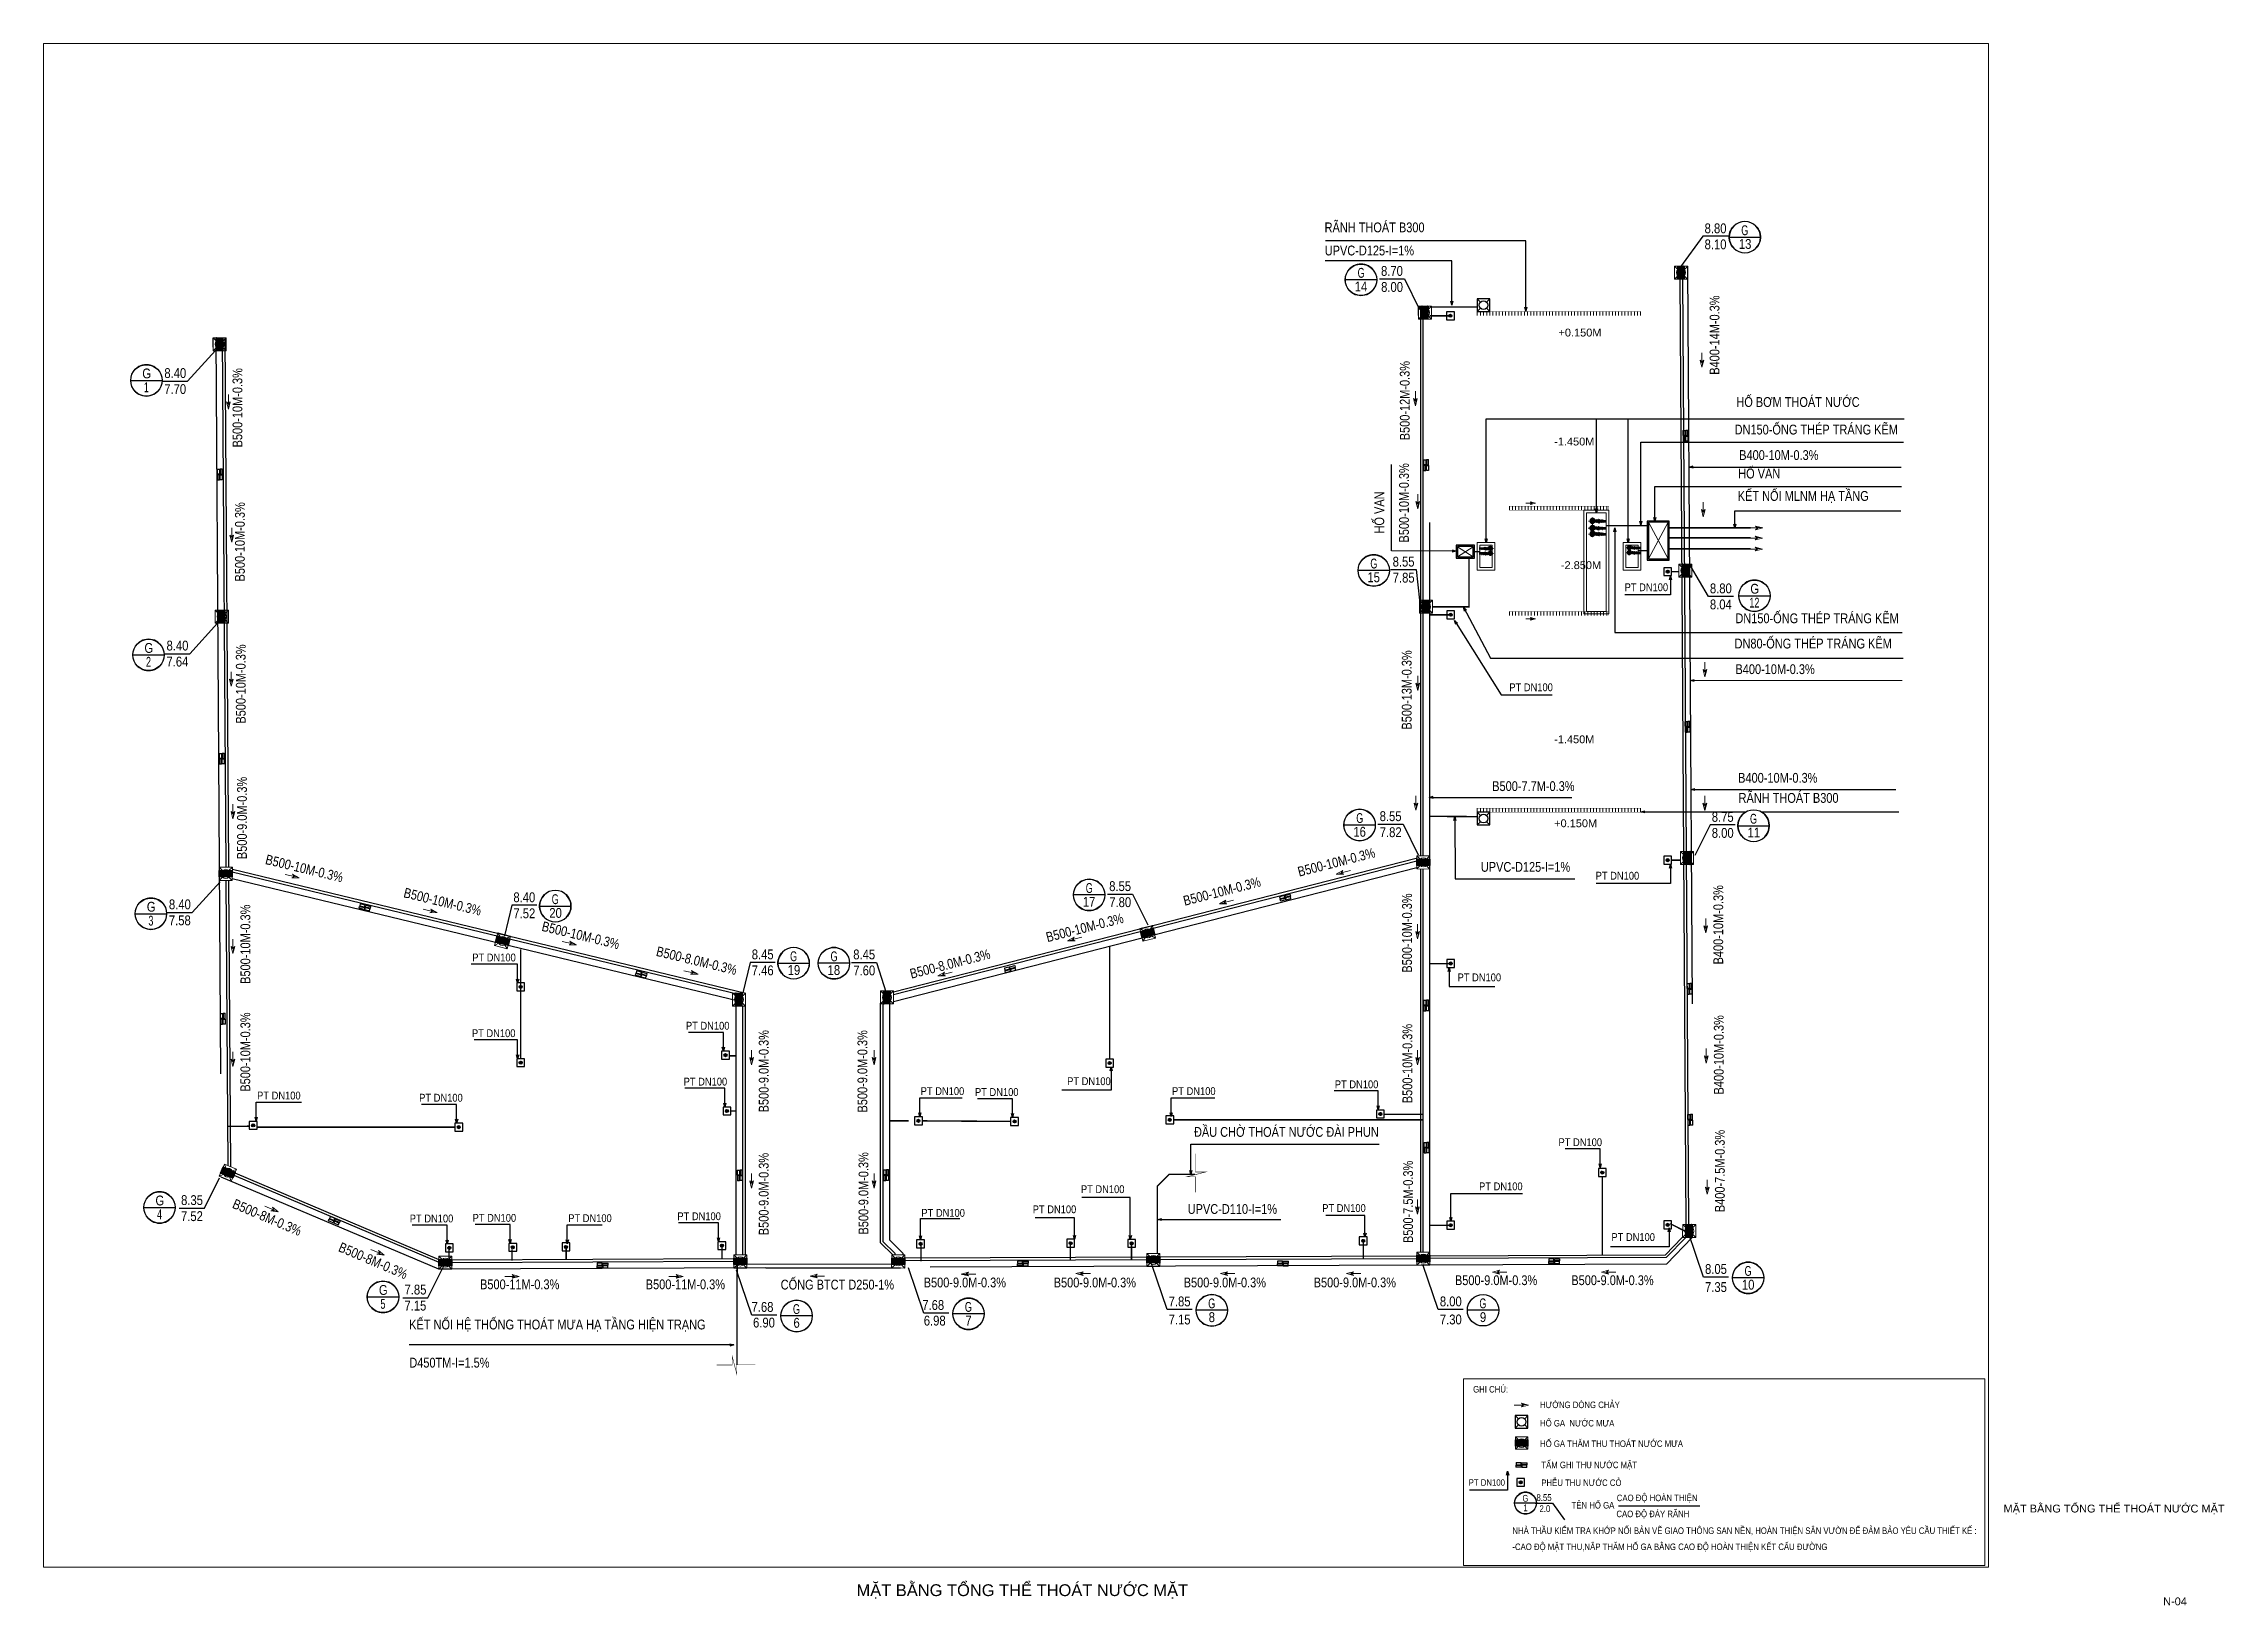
# Paper-space layout 'TMB-TN' of a CAD drawing. Header units: millimetres. Extents: x -444 to 111, y -313 to 85.
# The model-space entities are those that its viewports show. They can reach past a viewport. Long polylines and large blocks are cut down to what shows.
import ezdxf
from ezdxf.enums import TextEntityAlignment as Align
from ezdxf.lldxf.tags import DXFTag

# ---------------------------------------------------------------- set-up
doc = ezdxf.new("R2010")
doc.units = ezdxf.units.MM
doc.set_wipeout_variables(frame=1)
for name, pattern in [('CENTER', [3, 1.5, -0.5, 0.5, -0.5]), ('CONTINOUS', [0]), ('DIVIDEX2', [2.5, 1, -0.5, 0, -0.5, 0, -0.5]), ('DIVIDEX22', [1.25, 0.625, -0.25, 0, -0.125, 0, -0.25]), ('XREF MB TANG 1$0$HIDDEN', [9.525, 6.35, -3.175])]:
    doc.linetypes.add(name, pattern=pattern)
for name, color, linetype, lineweight in [('0-4', 250, 'Continuous', 5), ('00-N-7-THIET BI', 7, 'CONTINOUS', 20), ('00-N-GHI CHU', 7, 'Continuous', 9), ('00-N-TEXT', 7, 'CONTINOUS', 9), ('01. CẤP NƯỚC LẠNH', 5, 'Continuous', 9), ('1.Tuong', 251, 'Continuous', 35), ('ICE-BP', 4, 'Continuous', 25), ('ICE-CENTER', 8, 'CENTER', 0), ('ICE-WALL', 3, 'Continuous', 25), ('N1.6-NM', 3, 'DIVIDEX22', 30), ('N2-PK-TB', 2, 'Continuous', 20), ('N2-TEXT02', 2, 'Continuous', 20), ('N3-NOTE', 11, 'Continuous', 13), ('N3.1-2-NOTE', 11, 'Continuous', 25), ('N4--1-OTHER1', 143, 'CONTINOUS', 15), ('N4-OTHER1', 143, 'CONTINOUS', 15)]:
    doc.layers.add(name, color=color, linetype=linetype, lineweight=lineweight)
for name, color, linetype in [('1TM', 5, 'DIVIDEX2'), ('C ỐNG THU NƯỚC D45', 4, 'Continuous'), ('H-N-FITTING-35', 2, 'Continuous'), ('ICE-CEN', 8, 'CENTER'), ('N-4CAP LANH', 4, 'Continuous'), ('sl.tennut', 3, 'Continuous'), ('sl.textcaodonut', 6, 'Continuous'), ('TEN NUT', 111, 'Continuous'), ('ống thoát mưa', 5, 'TM')]:
    doc.layers.add(name, color=color, linetype=linetype)
doc.styles.add('A1-arial', font='arial.ttf', dxfattribs={"width": 0.8})
doc.styles.add('arial narrow', font='ARIALN.TTF', dxfattribs={"height": 8})
doc.styles.add('NU-ARIAL', font='arial.ttf')
doc.styles.add('P-ARIAL', font='arial.ttf', dxfattribs={"height": 3})
doc.styles.add('P-VNTIMEH', font='vntimeh.shx', dxfattribs={"width": 0.75, "height": 300})
doc.styles.get("Standard").update_dxf_attribs({"font": 'arialbd.ttf'})
tags = doc.linetypes.add('TM', pattern='A,795.088449,-59.671033,["TM",Standard,S=298.800421,R=0,X=0,Y=-149.400211],-682.892341,795.088449', length=2332.740272).pattern_tags.tags
tags[6] = DXFTag(74, 10)
doc.dimstyles.new('N-NOTE', dxfattribs={"dimtxt": 200, "dimasz": 30, "dimexe": 50, "dimexo": 50, "dimgap": 100, "dimtad": 1, "dimdec": 0, "dimdsep": 46, "dimtxsty": 'P-VNTIMEH', "dimblk": 'OPEN30', "dimcen": 0, "dimse1": 1, "dimse2": 1, "dimclrd": 256, "dimclre": 7, "dimclrt": 256, "dimadec": 0, "dimazin": 0, "dimtfac": 1, "dimtdec": 0, "dimtix": 1, "dimtmove": 2, "dimatfit": 3, "dimldrblk": 'OPEN30', "dimfxl": 1, "dimtolj": 1, "dimtzin": 0, "dimarcsym": 0})

psp = doc.layouts.new('TMB-TN')

# ---------------------------------------------------------------- texts
at = {"color": 6, "style": 'A1-arial'}
for tag, p in [('+0.150M', (-58.27, 10.31)), ('-1.450M', (-59.37, -17.45)), ('-2.850M', (-57.66, -48.94)), ('-1.450M', (-59.37, -93.31)), ('+0.150M', (-59.37, -114.7))]:
    psp.add_attdef(tag, p, ' ', height=2, dxfattribs=at)
at = {"layer": 'N2-TEXT02', "attachment_point": 1, "style": 'P-ARIAL'}
for s, width, insert, char_height in [('\\pi3.79226;MẶT BẰNG TỔNG THỂ THOÁT NƯỚC MẶT', 63.6364, (51.29, -287.27), 2), ('\\pi205.64294;MẶT BẰNG TỔNG THỂ THOÁT NƯỚC MẶT', 495.3636, (-442.69, -307.56), 3), ('\\pi13.49699;N-04', 32.702, (82.22, -310.91), 2)]:
    psp.add_mtext_dynamic_manual_height_columns(s, width=width, gutter_width=15, heights=[0], dxfattribs=dict(at, insert=insert, char_height=char_height))

msp = doc.modelspace()

# ---------------------------------------------------------------- texts
at = {"layer": '00-N-TEXT', "color": 7, "style": 'NU-ARIAL', "width": 0.85}
for s, height, p in [('PT DN100', 600, (1411599.2, -33528.6)), ('PT DN100', 600, (1402794.5, -41174.2)), ('PT DN100', 600, (1409391.3, -55574.4)), ('PT DN100', 600, (1323555.8, -61822.4)), ('PT DN100', 600, (1398837, -63341.7)), ('PT DN100', 600, (1323530.5, -67609.9)), ('PT DN100', 600, (1339882.1, -67039.3)), ('PT DN100', 600, (1339707.2, -71310.1)), ('PT DN100', 600, (1369009.9, -71278.7)), ('PT DN100', 600, (1389460.2, -71515.7)), ('PT DN100', 600, (1307117, -72372.3)), ('PT DN100', 600, (1319502.7, -72540.7)), ('PT DN100', 600, (1357821.4, -72034.7)), ('PT DN100', 600, (1361966.8, -72105.2)), ('PT DN100', 600, (1377024.2, -72034.7)), ('PT DN100', 600, (1406551.4, -75940.1)), ('PT DN100', 600, (1370059.7, -79530.4)), ('PT DN100', 600, (1400483.2, -79312.7)), ('PT DN100', 600, (1318783, -81768.2)), ('PT DN100', 600, (1323583.2, -81722.6)), ('PT DN100', 600, (1330888.7, -81747.2)), ('PT DN100', 600, (1339228, -81597.5)), ('PT DN100', 600, (1357872.5, -81341.7)), ('PT DN100', 600, (1366380, -81068.7)), ('PT DN100', 600, (1388497.5, -80974)), ('PT DN100', 600, (1410592.6, -83190.5)), ('HƯỚNG DÒNG CHẢY', 500, (1405140.2, -96010.5)), ('HỐ GA  NƯỚC MƯA', 500, (1405140.2, -97413.9)), ('HỐ GA THĂM THU THOÁT NƯỚC MƯA', 500, (1405140.2, -98981.6)), ('TẤM GHI THU NƯỚC MẶT', 500, (1405236.5, -100601.7)), ('PHỄU THU NƯỚC CỎ', 500, (1405236.5, -101963.5))]:
    msp.add_text(s, height=height, dxfattribs=at).set_placement(p, align=Align.MIDDLE_LEFT)
at = {"layer": '00-N-TEXT', "color": 2, "style": 'NU-ARIAL', "width": 0.85}
msp.add_text('GHI CHÚ:', height=500, dxfattribs=at).set_placement((1400025.4, -94820), align=Align.MIDDLE_LEFT)
at = {"layer": '00-N-TEXT', "color": 7, "style": 'NU-ARIAL', "width": 0.85}
for s, p in [('CAO ĐỘ HOÀN THIỆN', (1411003.9, -103372)), ('CAO ĐỘ ĐÁY RÃNH', (1410974.3, -104596.1)), ('-CAO ĐỘ MẶT THU,NẮP THĂM HỐ GA BẰNG CAO ĐỘ HOÀN THIỆN KẾT CẤU ĐƯỜNG', (1403028.5, -107109)), ('NHÀ THẦU KIỂM TRA KHỚP NỐI BẢN VẼ GIAO THÔNG SAN NỀN, HOÀN THIỆN SÂN VƯỜN ĐỂ ĐẢM BẢO YÊU CẦU THIẾT KẾ :', (1403028.5, -105879))]:
    msp.add_text(s, height=500, dxfattribs=at).set_placement(p)
at = {"layer": '00-N-TEXT', "color": 2, "char_height": 750, "line_spacing_factor": 0.8, "style": 'P-ARIAL'}
for s, width, insert, attachment_point in [('{\\W0.8;RÃNH THOÁT B300}', 7953.114, (1396317, -5650.3), 3), ('{\\W0.8;UPVC-D125-I=1%}', 18303.5, (1395514, -7417.9), 3), ('{\\fArial|b0|i0|c0|p34;\\W0.8;HỐ BƠM THOÁT NƯỚC}', 18303.5, (1429556.2, -18996.9), 3), ('{\\W0.8;DN150-ỐNG THÉP TRÁNG KẼM}', 18303.5, (1432485.6, -21103.4), 3), ('{\\fArial|b0|i0|c0|p34;\\W0.8;B400-10M-0.3%}', 18303.5, (1426412.5, -23051.3), 3), ('{\\fArial|b0|i0|c0|p34;\\W0.8;HỐ VAN}', 18303.5, (1423495.1, -24462.4), 3), ('{\\W0.8;KẾT NỐI MLNM HẠ TẦNG}', 18303.5, (1430254.7, -26175.9), 3), ('{\\W0.8;DN150-ỐNG THÉP TRÁNG KẼM}', 18303.5, (1432546, -35526.1), 3), ('{\\W0.8;DN80-ỐNG THÉP TRÁNG KẼM}', 14086.619, (1432016.3, -37455.9), 3), ('{\\fArial|b0|i0|c0|p34;\\W0.8;B400-10M-0.3%}', 18303.5, (1426127.4, -39413.5), 3), ('{\\fArial|b0|i0|c0|p34;\\W0.8;B400-10M-0.3%}', 18303.5, (1426332.3, -47717.3), 3), ('{\\fArial|b0|i0|c0|p34;\\W0.8;B500-7.7M-0.3%}', 6859.861, (1401486.3, -48351.8), 1), ('{\\W0.8;RÃNH THOÁT B300}', 7953.114, (1427946.3, -49253.5), 3), ('{\\W0.8;UPVC-D125-I=1%}', 18303.5, (1407442.9, -54522.5), 3), ('{\\fArial|b0|i0|c0|p34;\\W0.8;ĐẦU CHỜ THOÁT NƯỚC ĐÀI PHUN}', 18303.5, (1392817.7, -74777.8), 3), ('{\\fArial|b0|i0|c0|p34;\\W0.8;UPVC-D110-I=1%}', 18303.5, (1385043.2, -80669.1), 3), ('{\\fArial|b0|i0|c0|p34;\\W0.8;B500-11M-0.3%}', 18303.5, (1330209.5, -86427), 3), ('{\\fArial|b0|i0|c0|p34;\\W0.8;B500-11M-0.3%}', 18303.5, (1342868.5, -86427), 3), ('{\\W0.8;CỐNG BTCT D250-1%}', 18303.5, (1355785.2, -86446.4), 3), ('{\\fArial|b0|i0|c0|p34;\\W0.8;B500-9.0M-0.3%}', 18303.5, (1364337.4, -86283.5), 3), ('{\\fArial|b0|i0|c0|p34;\\W0.8;B500-9.0M-0.3%}', 18303.5, (1374269.5, -86285.8), 3), ('{\\fArial|b0|i0|c0|p34;\\W0.8;B500-9.0M-0.3%}', 18303.5, (1384201.5, -86283.5), 3), ('{\\fArial|b0|i0|c0|p34;\\W0.8;B500-9.0M-0.3%}', 18303.5, (1394133.5, -86282.5), 3), ('{\\fArial|b0|i0|c0|p34;\\W0.8;B500-9.0M-0.3%}', 18303.5, (1404927.1, -86111.8), 3), ('{\\fArial|b0|i0|c0|p34;\\W0.8;B500-9.0M-0.3%}', 18303.5, (1413818.8, -86111.8), 3), ('{\\fArial|b0|i0|c0|p34;\\W0.8;KẾT NỐI HỆ THỐNG THOÁT MƯA HẠ TẦNG HIỆN TRẠNG}', 23351.914, (1341384.8, -89497.2), 3), ('{\\fArial|b0|i0|c0|p34;\\W0.8;D450TM-I=1.5%}', 23351.914, (1324872.3, -92412.4), 3)]:
    msp.add_mtext_dynamic_manual_height_columns(s, width=width, gutter_width=5, heights=[0], dxfattribs=dict(at, insert=insert, attachment_point=attachment_point))
for s, insert, attachment_point, rotation in [('{\\W0.8;B400-14M-0.3%}', (1418097.6, -11230.5), 3, 90), ('{\\W0.8;B500-12M-0.3%}', (1394429.4, -16238.2), 3, 90), ('{\\fArial|b0|i0|c0|p34;\\W0.8;B500-10M-0.3%}', (1305241.8, -16784.3), 3, 90), ('{\\fArial|b0|i0|c0|p34;\\W0.8;B500-10M-0.3%}', (1394369, -24050.2), 3, 90), ('{\\fArial|b0|i0|c0|p34;\\W0.8;HỐ VAN}', (1392481.9, -29419.4), 1, 90), ('{\\fArial|b0|i0|c0|p34;\\W0.8;B500-10M-0.3%}', (1305428.1, -27029.7), 3, 90), ('{\\fArial|b0|i0|c0|p34;\\W0.8;B500-10M-0.3%}', (1305493.3, -37892.6), 3, 90), ('{\\W0.8;B500-13M-0.3%}', (1394578.2, -38348), 3, 90), ('{\\fArial|b0|i0|c0|p34;\\W0.8;B500-9.0M-0.3%}', (1305588.2, -48014.9), 3, 90), ('{\\fArial|b0|i0|c0|p34;\\W0.8;B500-10M-0.3%}', (1313757.5, -55363.8), 3, 346.411187), ('{\\fArial|b0|i0|c0|p34;\\W0.8;B500-10M-0.3%}', (1392419.8, -53421.4), 3, 14.359925), ('{\\fArial|b0|i0|c0|p34;\\W0.8;B500-10M-0.3%}', (1324322.3, -57904.4), 3, 346.411187), ('{\\fArial|b0|i0|c0|p34;\\W0.8;B500-10M-0.3%}', (1383674.1, -55646.2), 3, 14.359925), ('{\\fArial|b0|i0|c0|p34;\\W0.8;B400-10M-0.3%}', (1418384, -56295), 3, 90), ('{\\fArial|b0|i0|c0|p34;\\W0.8;B500-10M-0.3%}', (1305846.6, -57782.1), 3, 90), ('{\\fArial|b0|i0|c0|p34;\\W0.8;B500-10M-0.3%}', (1394603.8, -56926.1), 3, 90), ('{\\fArial|b0|i0|c0|p34;\\W0.8;B500-10M-0.3%}', (1334875.8, -60468.5), 3, 346.411187), ('{\\fArial|b0|i0|c0|p34;\\W0.8;B500-10M-0.3%}', (1373191.1, -58428.6), 3, 14.359925), ('{\\fArial|b0|i0|c0|p34;\\W0.8;B500-8.0M-0.3%}', (1343846.6, -62437.4), 3, 346.411187), ('{\\fArial|b0|i0|c0|p34;\\W0.8;B500-8.0M-0.3%}', (1363013.8, -61161.9), 3, 14.359925), ('{\\fArial|b0|i0|c0|p34;\\W0.8;B500-10M-0.3%}', (1305844.4, -66021.2), 3, 90), ('{\\fArial|b0|i0|c0|p34;\\W0.8;B400-10M-0.3%}', (1418421.4, -66233.4), 3, 90), ('{\\fArial|b0|i0|c0|p34;\\W0.8;B500-9.0M-0.3%}', (1345449.9, -67370.5), 3, 90), ('{\\fArial|b0|i0|c0|p34;\\W0.8;B500-9.0M-0.3%}', (1352991.1, -67380.2), 3, 90), ('{\\fArial|b0|i0|c0|p34;\\W0.8;B500-10M-0.3%}', (1394630.9, -66900.6), 3, 90), ('{\\fArial|b0|i0|c0|p34;\\W0.8;B400-7.5M-0.3%}', (1418503.2, -74995.9), 3, 90), ('{\\fArial|b0|i0|c0|p34;\\W0.8;B500-9.0M-0.3%}', (1345449.9, -76757.2), 3, 90), ('{\\fArial|b0|i0|c0|p34;\\W0.8;B500-9.0M-0.3%}', (1353072.5, -76704.4), 3, 90), ('{\\fArial|b0|i0|c0|p34;\\W0.8;B500-7.5M-0.3%}', (1394685.1, -77355.9), 3, 90), ('{\\fArial|b0|i0|c0|p34;\\W0.8;B500-8M-0.3%}', (1310602.1, -82430.4), 3, 337.005615), ('{\\fArial|b0|i0|c0|p34;\\W0.8;B500-8M-0.3%}', (1318706.7, -85742.6), 3, 337.005615)]:
    msp.add_mtext_dynamic_manual_height_columns(s, width=18303.5, gutter_width=5, heights=[0], dxfattribs=dict(at, insert=insert, attachment_point=attachment_point, rotation=rotation))
at = {"layer": 'sl.tennut', "linetype": 'Continuous', "ltscale": 2, "style": 'arial narrow', "width": 0.8}
msp.add_attdef('G', text='A10', height=749.14, dxfattribs=at).set_placement((1400775.2, -88633), align=Align.CENTER)
at = {"layer": 'sl.tennut', "linetype": 'Continuous', "ltscale": 2, "style": 'arial narrow'}
msp.add_attdef('9', text='A10', height=749.14, dxfattribs=at).set_placement((1400784.6, -89683.1), align=Align.CENTER)
at = {"layer": 'sl.textcaodonut', "color": 6, "linetype": 'Continuous', "ltscale": 2, "style": 'arial narrow'}
for tag, p in [('8.00', (1398322.1, -88481.3)), ('7.30', (1398322.1, -89862.2))]:
    msp.add_attdef(tag, text='10.10', height=749.14, dxfattribs=at).set_placement(p, align=Align.CENTER)

# ---------------------------------------------------------------- blocks, each defined once
blk = doc.blocks.new('A$C2639329B')
at = {"layer": '00-N-GHI CHU', "color": 232}
for p, q in [((504, 0), (-1020, 0)), ((1288, 0), (146, 294)), ((146, 294), (504, 0)), ((1288, 0), (146, -294)), ((146, -294), (504, 0))]:
    blk.add_line(p, q, dxfattribs=at)
blk.add_solid([(504, 0), (1288, 0), (146, 294)], dxfattribs=at)
blk = doc.blocks.new('XREF MB TANG 1$0$A$C3E3424CB')
at = {"color": 4, "linetype": 'Continuous'}
for p, q in [((-1855, -141), (-55, -141)), ((-1855, -461), (-1855, -141)), ((-1855, -621), (-1855, -941)), ((-1855, -941), (-55, -941)), ((-55, -461), (-55, -141)), ((-55, -621), (-55, -941))]:
    blk.add_line(p, q, dxfattribs=at)
at = {"color": 144, "linetype": 'Continuous'}
for p, q in [((-1840, -201), (-1840, -456)), ((-1840, -881), (-1840, -626)), ((-1820, -181), (-1780, -181)), ((-1820, -901), (-1780, -901)), ((-1800, -496), (-1780, -496)), ((-1800, -586), (-1780, -586)), ((-1760, -201), (-1760, -476)), ((-1760, -881), (-1760, -606)), ((-1720, -201), (-1720, -481)), ((-1720, -881), (-1720, -601)), ((-1700, -181), (-1660, -181)), ((-1700, -501), (-1660, -501)), ((-1700, -581), (-1660, -581)), ((-1700, -901), (-1660, -901)), ((-1640, -201), (-1640, -481)), ((-1640, -881), (-1640, -601)), ((-1600, -201), (-1600, -481)), ((-1600, -881), (-1600, -601)), ((-1580, -181), (-1540, -181)), ((-1580, -501), (-1540, -501)), ((-1580, -581), (-1540, -581)), ((-1580, -901), (-1540, -901)), ((-1520, -201), (-1520, -481)), ((-1520, -881), (-1520, -601)), ((-1480, -201), (-1480, -481)), ((-1480, -881), (-1480, -601)), ((-1460, -181), (-1420, -181)), ((-1460, -501), (-1420, -501)), ((-1460, -581), (-1420, -581)), ((-1460, -901), (-1420, -901)), ((-1400, -201), (-1400, -481)), ((-1400, -881), (-1400, -601)), ((-1360, -201), (-1360, -481)), ((-1360, -881), (-1360, -601)), ((-1340, -181), (-1300, -181)), ((-1340, -501), (-1300, -501)), ((-1340, -581), (-1300, -581)), ((-1340, -901), (-1300, -901)), ((-1280, -201), (-1280, -481)), ((-1280, -881), (-1280, -601)), ((-1240, -201), (-1240, -481)), ((-1240, -881), (-1240, -601)), ((-1220, -181), (-1180, -181)), ((-1220, -501), (-1180, -501)), ((-1220, -581), (-1180, -581)), ((-1220, -901), (-1180, -901)), ((-1160, -201), (-1160, -481)), ((-1160, -881), (-1160, -601)), ((-1120, -201), (-1120, -481)), ((-1120, -881), (-1120, -601)), ((-1100, -181), (-1060, -181)), ((-1100, -501), (-1060, -501)), ((-1100, -581), (-1060, -581)), ((-1100, -901), (-1060, -901)), ((-1040, -201), (-1040, -481)), ((-1040, -881), (-1040, -601)), ((-1000, -201), (-1000, -481)), ((-1000, -881), (-1000, -601)), ((-980, -181), (-940, -181)), ((-980, -501), (-940, -501)), ((-980, -581), (-940, -581)), ((-980, -901), (-940, -901)), ((-920, -201), (-920, -481)), ((-920, -881), (-920, -601)), ((-880, -201), (-880, -481)), ((-880, -881), (-880, -601)), ((-860, -181), (-820, -181)), ((-860, -501), (-820, -501)), ((-860, -581), (-820, -581)), ((-860, -901), (-820, -901)), ((-800, -201), (-800, -481)), ((-800, -881), (-800, -601)), ((-760, -201), (-760, -481)), ((-760, -881), (-760, -601)), ((-740, -181), (-700, -181)), ((-740, -501), (-700, -501)), ((-740, -581), (-700, -581)), ((-740, -901), (-700, -901)), ((-680, -201), (-680, -481)), ((-680, -881), (-680, -601)), ((-640, -201), (-640, -481)), ((-640, -881), (-640, -601)), ((-620, -181), (-580, -181)), ((-620, -501), (-580, -501)), ((-620, -581), (-580, -581)), ((-620, -901), (-580, -901)), ((-560, -201), (-560, -481)), ((-560, -881), (-560, -601)), ((-520, -201), (-520, -481)), ((-520, -881), (-520, -601)), ((-500, -181), (-460, -181)), ((-500, -501), (-460, -501)), ((-500, -581), (-460, -581)), ((-500, -901), (-460, -901)), ((-440, -201), (-440, -481)), ((-440, -881), (-440, -601)), ((-400, -201), (-400, -481)), ((-400, -881), (-400, -601)), ((-380, -181), (-340, -181)), ((-380, -501), (-340, -501)), ((-380, -581), (-340, -581)), ((-380, -901), (-340, -901)), ((-320, -201), (-320, -481)), ((-320, -881), (-320, -601)), ((-280, -201), (-280, -481)), ((-280, -881), (-280, -601)), ((-260, -181), (-220, -181)), ((-260, -501), (-220, -501)), ((-260, -581), (-220, -581)), ((-260, -901), (-220, -901)), ((-200, -201), (-200, -481)), ((-200, -881), (-200, -601)), ((-160, -201), (-160, -476)), ((-160, -881), (-160, -606)), ((-100, -181), (-140, -181)), ((-120, -496), (-140, -496)), ((-120, -586), (-140, -586)), ((-100, -901), (-140, -901)), ((-80, -201), (-80, -456)), ((-80, -881), (-80, -626))]:
    blk.add_line(p, q, dxfattribs=at)
for points in [[(40, -1030), (40, -30), (-1960, -30), (-1960, -1030)], [(-40, -950), (-40, -110), (-1880, -110), (-1880, -950)]]:
    blk.add_lwpolyline(points, close=True)
at = {"color": 4, "ltscale": 0.4}
for centre in [(-1917, -120), (-1917, -952), (-1869, -71), (-1869, -1001), (-40, -71), (-40, -1001), (9, -120), (9, -952)]:
    blk.add_circle(centre, 15, dxfattribs=at)
at = {"color": 4, "linetype": 'Continuous'}
for centre, radius, start, end in [((-1775, -461), 80, 180, 237.3631), ((-1775, -621), 80, 122.6369, 180), ((-1826, -541), 15, 302.6369, 57.3631), ((-84, -541), 15, 122.6369, 237.3631), ((-135, -461), 80, 302.6369, 0), ((-135, -621), 80, 0, 57.3631)]:
    blk.add_arc(centre, radius, start, end, dxfattribs=at)
at = {"color": 144, "linetype": 'Continuous'}
for centre, radius, start, end in [((-1820, -201), 20, 90, 180), ((-1800, -456), 40, 180, 270), ((-1800, -626), 40, 90, 180), ((-1820, -881), 20, 180, 270), ((-1780, -201), 20, 0, 90), ((-1780, -476), 20, 270, 0), ((-1780, -606), 20, 0, 90), ((-1780, -881), 20, 270, 0), ((-1700, -201), 20, 90, 180), ((-1700, -481), 20, 180, 270), ((-1700, -601), 20, 90, 180), ((-1700, -881), 20, 180, 270), ((-1660, -201), 20, 0, 90), ((-1660, -481), 20, 270, 0), ((-1660, -601), 20, 0, 90), ((-1660, -881), 20, 270, 0), ((-1580, -201), 20, 90, 180), ((-1580, -481), 20, 180, 270), ((-1580, -601), 20, 90, 180), ((-1580, -881), 20, 180, 270), ((-1540, -201), 20, 0, 90), ((-1540, -481), 20, 270, 0), ((-1540, -601), 20, 0, 90), ((-1540, -881), 20, 270, 0), ((-1460, -201), 20, 90, 180), ((-1460, -481), 20, 180, 270), ((-1460, -601), 20, 90, 180), ((-1460, -881), 20, 180, 270), ((-1420, -201), 20, 0, 90), ((-1420, -481), 20, 270, 0), ((-1420, -601), 20, 0, 90), ((-1420, -881), 20, 270, 0), ((-1340, -201), 20, 90, 180), ((-1340, -481), 20, 180, 270), ((-1340, -601), 20, 90, 180), ((-1340, -881), 20, 180, 270), ((-1300, -201), 20, 0, 90), ((-1300, -481), 20, 270, 0), ((-1300, -601), 20, 0, 90), ((-1300, -881), 20, 270, 0), ((-1220, -201), 20, 90, 180), ((-1220, -481), 20, 180, 270), ((-1220, -601), 20, 90, 180), ((-1220, -881), 20, 180, 270), ((-1180, -201), 20, 0, 90), ((-1180, -481), 20, 270, 0), ((-1180, -601), 20, 0, 90), ((-1180, -881), 20, 270, 0), ((-1100, -201), 20, 90, 180), ((-1100, -481), 20, 180, 270), ((-1100, -601), 20, 90, 180), ((-1100, -881), 20, 180, 270), ((-1060, -201), 20, 0, 90), ((-1060, -481), 20, 270, 0), ((-1060, -601), 20, 0, 90), ((-1060, -881), 20, 270, 0), ((-980, -201), 20, 90, 180), ((-980, -481), 20, 180, 270), ((-980, -601), 20, 90, 180), ((-980, -881), 20, 180, 270), ((-940, -201), 20, 0, 90), ((-940, -481), 20, 270, 0), ((-940, -601), 20, 0, 90), ((-940, -881), 20, 270, 0), ((-860, -201), 20, 90, 180), ((-860, -481), 20, 180, 270), ((-860, -601), 20, 90, 180), ((-860, -881), 20, 180, 270), ((-820, -201), 20, 0, 90), ((-820, -481), 20, 270, 0), ((-820, -601), 20, 0, 90), ((-820, -881), 20, 270, 0), ((-740, -201), 20, 90, 180), ((-740, -481), 20, 180, 270), ((-740, -601), 20, 90, 180), ((-740, -881), 20, 180, 270), ((-700, -201), 20, 0, 90), ((-700, -481), 20, 270, 0), ((-700, -601), 20, 0, 90), ((-700, -881), 20, 270, 0), ((-620, -201), 20, 90, 180), ((-620, -481), 20, 180, 270), ((-620, -601), 20, 90, 180), ((-620, -881), 20, 180, 270), ((-580, -201), 20, 0, 90), ((-580, -481), 20, 270, 0), ((-580, -601), 20, 0, 90), ((-580, -881), 20, 270, 0), ((-500, -201), 20, 90, 180), ((-500, -481), 20, 180, 270), ((-500, -601), 20, 90, 180), ((-500, -881), 20, 180, 270), ((-460, -201), 20, 0, 90), ((-460, -481), 20, 270, 0), ((-460, -601), 20, 0, 90), ((-460, -881), 20, 270, 0), ((-380, -201), 20, 90, 180), ((-380, -481), 20, 180, 270), ((-380, -601), 20, 90, 180), ((-380, -881), 20, 180, 270), ((-340, -201), 20, 0, 90), ((-340, -481), 20, 270, 0), ((-340, -601), 20, 0, 90), ((-340, -881), 20, 270, 0), ((-260, -201), 20, 90, 180), ((-260, -481), 20, 180, 270), ((-260, -601), 20, 90, 180), ((-260, -881), 20, 180, 270), ((-220, -201), 20, 0, 90), ((-220, -481), 20, 270, 0), ((-220, -601), 20, 0, 90), ((-220, -881), 20, 270, 0), ((-140, -201), 20, 90, 180), ((-140, -476), 20, 180, 270), ((-140, -606), 20, 90, 180), ((-140, -881), 20, 180, 270), ((-120, -456), 40, 270, 0), ((-120, -626), 40, 0, 90), ((-100, -201), 20, 0, 90), ((-100, -881), 20, 270, 0)]:
    blk.add_arc(centre, radius, start, end, dxfattribs=at)
blk = doc.blocks.new('ga3')
for p, q in [((-500, 500), (-245, 245)), ((-500, -500), (-500, 500)), ((-500, 500), (500, 500)), ((245, 245), (500, 500)), ((500, 500), (500, -500)), ((-500, -500), (-245, -245)), ((500, -500), (-500, -500)), ((245, -245), (500, -500))]:
    blk.add_line(p, q)
blk.add_circle((0, 0), 346)
at = {"layer": 'N-4CAP LANH', "linetype": 'XREF MB TANG 1$0$HIDDEN', "ltscale": 30, "xscale": 0.5, "yscale": 0.5, "zscale": 0.5, "rotation": 180}
blk.add_blockref('XREF MB TANG 1$0$A$C3E3424CB', (-480, -251), dxfattribs=at)
blk = doc.blocks.new('A$C33295B18')
blk.add_line((1720, 407), (0, 407))
for points in [[(48, 759), (48, 455), (812, 455), (812, 759)], [(48, 55), (48, 359), (812, 359), (812, 55)], [(1672, 759), (1672, 455), (908, 455), (908, 759)], [(1672, 55), (1672, 359), (908, 359), (908, 55)]]:
    blk.add_lwpolyline(points, close=True)
at = {"layer": '1.Tuong', "color": 2, "const_width": 40}
for points in [[(1720, 807), (0, 807), (0, 7), (1720, 7), (1720, 807)], [(1720, 407), (0, 407)], [(860, 7), (860, 807)]]:
    blk.add_lwpolyline(points, dxfattribs=at)
blk = doc.blocks.new('_Open30')
at = {"color": 0, "linetype": 'ByBlock', "lineweight": -2}
for p, q in [((-1, 0.27), (0, 0)), ((0, 0), (-1, -0.27)), ((0, 0), (-1, 0))]:
    blk.add_line(p, q, dxfattribs=at)
blk = doc.blocks.new('*U96')
at = {"layer": 'N4-OTHER1'}
blk.add_line((0, 150), (0, -150), dxfattribs=at)
blk = doc.blocks.new('*U97')
at = {"layer": 'N4-OTHER1', "color": 0, "linetype": 'ByBlock', "lineweight": -2, "transparency": 16777216}
for p in [(0, 0), (240, 0), (480, 0), (720, 0), (960, 0), (1200, 0), (1440, 0), (1680, 0), (1920, 0), (2160, 0), (2400, 0), (2640, 0), (2880, 0), (3120, 0), (3360, 0), (3600, 0), (3840, 0), (4080, 0), (4320, 0), (4560, 0), (4800, 0), (5040, 0), (5280, 0), (5520, 0), (5760, 0), (6000, 0), (6240, 0), (6480, 0), (6720, 0), (6960, 0), (7200, 0), (7440, 0), (7680, 0), (7920, 0), (8160, 0), (8400, 0), (8640, 0), (8880, 0), (9120, 0), (9360, 0), (9600, 0), (9840, 0), (10080, 0), (10320, 0), (10560, 0), (10800, 0), (11040, 0), (11280, 0), (11520, 0), (11760, 0), (12000, 0), (12240, 0), (12480, 0)]:
    blk.add_blockref('*U96', p, dxfattribs=at)
blk = doc.blocks.new('*U98')
at = {"layer": 'N4-OTHER1'}
blk.add_line((0, 150), (0, -150), dxfattribs=at)
blk = doc.blocks.new('*U99')
at = {"layer": 'N4-OTHER1', "color": 0, "linetype": 'ByBlock', "lineweight": -2, "transparency": 16777216}
for p in [(0, 0), (240, 0), (480, 0), (720, 0), (960, 0), (1200, 0), (1440, 0), (1680, 0), (1920, 0), (2160, 0), (2400, 0), (2640, 0), (2880, 0), (3120, 0), (3360, 0), (3600, 0), (3840, 0), (4080, 0), (4320, 0), (4560, 0), (4800, 0), (5040, 0), (5280, 0), (5520, 0), (5760, 0), (6000, 0), (6240, 0), (6480, 0), (6720, 0), (6960, 0), (7200, 0), (7440, 0), (7680, 0), (7920, 0), (8160, 0), (8400, 0), (8640, 0), (8880, 0), (9120, 0), (9360, 0), (9600, 0), (9840, 0), (10080, 0), (10320, 0), (10560, 0), (10800, 0), (11040, 0), (11280, 0), (11520, 0), (11760, 0), (12000, 0), (12240, 0), (12480, 0)]:
    blk.add_blockref('*U98', p, dxfattribs=at)
blk = doc.blocks.new('WPP')
at = {"layer": 'H-N-FITTING-35', "ltscale": 1000}
for p, q in [((137724, -19113, 5), (137723, -19160, 5)), ((137723, -19160, 5), (137729, -19205, 5)), ((137734, -19066, 5), (137724, -19112, 5)), ((137729, -19204, 5), (137744, -19248, 5)), ((137752, -19022, 5), (137734, -19066, 5)), ((137744, -19248, 5), (137765, -19290, 5)), ((137774, -18987, 5), (137752, -19022, 5)), ((137756, -19129, 5), (137755, -19159, 5)), ((137756, -19129, 5), (137755, -19159, 5)), ((137756, -19129, 5), (137755, -19159, 5)), ((137755, -19159, 5), (137756, -19190, 5)), ((137755, -19159, 5), (137756, -19190, 5)), ((137755, -19159, 5), (137756, -19190, 5)), ((137763, -19098, 5), (137756, -19129, 5)), ((137763, -19098, 5), (137756, -19129, 5)), ((137763, -19098, 5), (137756, -19129, 5)), ((137756, -19190, 5), (137763, -19221, 5)), ((137756, -19190, 5), (137763, -19221, 5)), ((137756, -19190, 5), (137763, -19221, 5)), ((137761, -19151, 5), (137758, -19159, 5)), ((137758, -19159, 5), (137761, -19167, 5)), ((137768, -19146, 5), (137761, -19151, 5)), ((137761, -19167, 5), (137768, -19172, 5)), ((137773, -19071, 5), (137763, -19098, 5)), ((137773, -19071, 5), (137763, -19098, 5)), ((137773, -19071, 5), (137763, -19098, 5)), ((137763, -19221, 5), (137773, -19250, 5)), ((137763, -19221, 5), (137773, -19250, 5)), ((137763, -19221, 5), (137773, -19250, 5)), ((137765, -19290, 5), (137792, -19324, 5)), ((137776, -19146, 5), (137768, -19146, 5)), ((137768, -19172, 5), (137776, -19172, 5)), ((137787, -19041, 5), (137773, -19071, 5)), ((137787, -19041, 5), (137773, -19071, 5)), ((137787, -19041, 5), (137773, -19071, 5)), ((137773, -19250, 5), (137787, -19275, 5)), ((137773, -19250, 5), (137787, -19275, 5)), ((137773, -19250, 5), (137787, -19275, 5)), ((137802, -18954, 5), (137774, -18987, 5)), ((137781, -19116, 5), (137776, -19145, 5)), ((137776, -19145, 5), (137776, -19174, 5)), ((137776, -19174, 5), (137781, -19203, 5)), ((137789, -19088, 5), (137781, -19116, 5)), ((137781, -19203, 5), (137789, -19230, 5)), ((137803, -19017, 5), (137787, -19041, 5)), ((137803, -19017, 5), (137787, -19041, 5)), ((137803, -19017, 5), (137787, -19041, 5)), ((137792, -19146, 5), (137787, -19159, 5)), ((137787, -19159, 5), (137792, -19172, 5)), ((137787, -19275, 5), (137803, -19301, 5)), ((137787, -19275, 5), (137803, -19301, 5)), ((137787, -19275, 5), (137803, -19301, 5)), ((137800, -19061, 5), (137789, -19088, 5)), ((137789, -19230, 5), (137800, -19258, 5)), ((137802, -19137, 5), (137792, -19146, 5)), ((137792, -19172, 5), (137802, -19182, 5)), ((137792, -19324, 5), (137824, -19355, 5)), ((137798, -19225, 5), (137795, -19234, 5)), ((137795, -19234, 5), (137798, -19240, 5)), ((137803, -19221, 5), (137798, -19225, 5)), ((137803, -19222, 5), (137798, -19229, 5)), ((137798, -19229, 5), (137798, -19237, 5)), ((137798, -19237, 5), (137803, -19243, 5)), ((137798, -19240, 5), (137803, -19246, 5)), ((137815, -19037, 5), (137800, -19061, 5)), ((137800, -19258, 5), (137815, -19282, 5)), ((137834, -18927, 5), (137802, -18954, 5)), ((137805, -19119, 5), (137802, -19125, 5)), ((137802, -19193, 5), (137802, -19125, 5)), ((137802, -19193, 5), (137805, -19200, 5)), ((137824, -18993, 5), (137803, -19017, 5)), ((137824, -18993, 5), (137803, -19017, 5)), ((137824, -18993, 5), (137803, -19017, 5)), ((137810, -19219, 5), (137803, -19221, 5)), ((137810, -19221, 5), (137803, -19222, 5)), ((137803, -19243, 5), (137810, -19246, 5)), ((137803, -19246, 5), (137810, -19248, 5)), ((137803, -19301, 5), (137824, -19324, 5)), ((137803, -19301, 5), (137824, -19324, 5)), ((137803, -19301, 5), (137824, -19324, 5)), ((137811, -19116, 5), (137805, -19119, 5)), ((137805, -19200, 5), (137811, -19203, 5)), ((137868, -19825, 5), (137807, -19849, 5)), ((137807, -19891, 5), (137807, -19849, 5)), ((137828, -19891, 5), (137807, -19891, 5)), ((137807, -19912, 5), (137807, -19962, 5)), ((137828, -19912, 5), (137807, -19912, 5)), ((137807, -19962, 5), (137902, -19962, 5)), ((137808, -19912, 5), (137808, -19962, 5)), ((137830, -19912, 5), (137808, -19912, 5)), ((137808, -19962, 5), (137902, -19962, 5)), ((137818, -19221, 5), (137810, -19219, 5)), ((137818, -19222, 5), (137810, -19221, 5)), ((137810, -19246, 5), (137818, -19243, 5)), ((137810, -19248, 5), (137818, -19246, 5)), ((137819, -19119, 5), (137811, -19116, 5)), ((137811, -19203, 5), (137819, -19200, 5)), ((137834, -19012, 5), (137815, -19037, 5)), ((137815, -19282, 5), (137834, -19305, 5)), ((137826, -19090, 5), (137816, -19117, 5)), ((137816, -19201, 5), (137826, -19227, 5)), ((137823, -19225, 5), (137818, -19221, 5)), ((137823, -19229, 5), (137818, -19222, 5)), ((137818, -19243, 5), (137823, -19237, 5)), ((137818, -19246, 5), (137823, -19240, 5)), ((137824, -19356, 5), (137818, -19350, 5)), ((137821, -19125, 5), (137819, -19119, 5)), ((137819, -19200, 5), (137821, -19193, 5)), ((137832, -19091, 5), (137821, -19129, 5)), ((137821, -19193, 5), (137821, -19125, 5)), ((137821, -19129, 5), (137821, -19129, 5)), ((137821, -19129, 5), (137821, -19129, 5)), ((137832, -19146, 5), (137821, -19137, 5)), ((137821, -19182, 5), (137832, -19172, 5)), ((137821, -19190, 5), (137821, -19190, 5)), ((137821, -19190, 5), (137821, -19190, 5)), ((137821, -19190, 5), (137827, -19216, 5)), ((137824, -19234, 5), (137823, -19225, 5)), ((137823, -19237, 5), (137823, -19229, 5)), ((137823, -19240, 5), (137824, -19234, 5)), ((137847, -18974, 5), (137824, -18993, 5)), ((137847, -18974, 5), (137824, -18993, 5)), ((137847, -18974, 5), (137824, -18993, 5)), ((137824, -19324, 5), (137847, -19345, 5)), ((137824, -19324, 5), (137847, -19345, 5)), ((137824, -19324, 5), (137847, -19345, 5)), ((137824, -19355, 5), (137863, -19379, 5)), ((137827, -19363, 5), (137824, -19356, 5)), ((137839, -19066, 5), (137826, -19090, 5)), ((137826, -19227, 5), (137839, -19253, 5)), ((137827, -19216, 5), (137839, -19240, 5)), ((137898, -19560, 5), (137827, -19363, 5)), ((137850, -19059, 5), (137832, -19091, 5)), ((137836, -19159, 5), (137832, -19146, 5)), ((137832, -19172, 5), (137836, -19159, 5)), ((137833, -19633, 5), (137833, -19623, 5)), ((137860, -19633, 5), (137833, -19633, 5)), ((137860, -19733, 5), (137833, -19733, 5)), ((137833, -19733, 5), (137833, -19742, 5)), ((137869, -18904, 5), (137834, -18927, 5)), ((137855, -18993, 5), (137834, -19012, 5)), ((137834, -19305, 5), (137855, -19326, 5)), ((137857, -19041, 5), (137839, -19066, 5)), ((137839, -19240, 5), (137853, -19261, 5)), ((137839, -19253, 5), (137855, -19275, 5)), ((137873, -18956, 5), (137847, -18974, 5)), ((137873, -18956, 5), (137847, -18974, 5)), ((137873, -18956, 5), (137847, -18974, 5)), ((137847, -19345, 5), (137873, -19363, 5)), ((137847, -19345, 5), (137873, -19363, 5)), ((137847, -19345, 5), (137873, -19363, 5)), ((137850, -19376, 5), (137848, -19380, 5)), ((137850, -19387, 5), (137848, -19380, 5)), ((137876, -19032, 5), (137850, -19059, 5)), ((137855, -19374, 5), (137850, -19376, 5)), ((137900, -19524, 5), (137850, -19387, 5)), ((137858, -19127, 5), (137853, -19156, 5)), ((137853, -19156, 5), (137857, -19185, 5)), ((137853, -19261, 5), (137869, -19282, 5)), ((137878, -18977, 5), (137855, -18993, 5)), ((137855, -19275, 5), (137874, -19295, 5)), ((137855, -19326, 5), (137878, -19342, 5)), ((137855, -19699, 5), (137855, -19664, 5)), ((137866, -19664, 5), (137855, -19664, 5)), ((137855, -19699, 5), (137963, -19699, 5)), ((137855, -19714, 5), (137855, -19733, 5)), ((137869, -19714, 5), (137855, -19714, 5)), ((138126, -19733, 5), (137855, -19733, 5)), ((137876, -19022, 5), (137857, -19041, 5)), ((137857, -19185, 5), (137865, -19213, 5)), ((137868, -19100, 5), (137858, -19127, 5)), ((137863, -19379, 5), (137902, -19395, 5)), ((137865, -19213, 5), (137879, -19238, 5)), ((137989, -19579, 5), (137866, -19579, 5)), ((137866, -19597, 5), (137866, -19579, 5)), ((137989, -19597, 5), (137866, -19597, 5)), ((137876, -19601, 5), (137866, -19612, 5)), ((137866, -19699, 5), (137866, -19612, 5)), ((137874, -18959, 5), (137868, -18966, 5)), ((137868, -18966, 5), (137868, -18974, 5)), ((137868, -18974, 5), (137873, -18980, 5)), ((137884, -19074, 5), (137868, -19100, 5)), ((137873, -19338, 5), (137868, -19345, 5)), ((137868, -19345, 5), (137868, -19353, 5)), ((137868, -19353, 5), (137874, -19359, 5)), ((137928, -18880, 5), (137869, -18904, 5)), ((137869, -19282, 5), (137890, -19298, 5)), ((137876, -19385, 5), (137869, -19385, 5)), ((137869, -19385, 5), (137869, -19392, 5)), ((137908, -19500, 5), (137869, -19392, 5)), ((137900, -18943, 5), (137873, -18956, 5)), ((137900, -18943, 5), (137873, -18956, 5)), ((137900, -18943, 5), (137873, -18956, 5)), ((137873, -19363, 5), (137900, -19376, 5)), ((137873, -19363, 5), (137900, -19376, 5)), ((137873, -19363, 5), (137900, -19376, 5)), ((137882, -18958, 5), (137874, -18959, 5)), ((137874, -19295, 5), (137897, -19311, 5)), ((137874, -19359, 5), (137882, -19361, 5)), ((137897, -19020, 5), (137876, -19020, 5)), ((137876, -19038, 5), (137876, -19020, 5)), ((137889, -19038, 5), (137876, -19038, 5)), ((137876, -19074, 5), (137876, -19041, 5)), ((137889, -19041, 5), (137876, -19041, 5)), ((137966, -19074, 5), (137876, -19074, 5)), ((137878, -19161, 5), (137876, -19177, 5)), ((137876, -19177, 5), (137886, -19172, 5)), ((138104, -19601, 5), (137876, -19601, 5)), ((137903, -18962, 5), (137878, -18977, 5)), ((137894, -19011, 5), (137878, -19020, 5)), ((137878, -19145, 5), (137887, -19135, 5)), ((137879, -19145, 5), (137878, -19161, 5)), ((137879, -19145, 5), (137878, -19145, 5)), ((137878, -19342, 5), (137903, -19355, 5)), ((137879, -19238, 5), (137900, -19261, 5)), ((137889, -18961, 5), (137882, -18958, 5)), ((137882, -19361, 5), (137889, -19358, 5)), ((137895, -19179, 5), (137886, -19172, 5)), ((137898, -19145, 5), (137887, -19135, 5)), ((137894, -18969, 5), (137889, -18961, 5)), ((137898, -19014, 5), (137889, -19020, 5)), ((137892, -19027, 5), (137889, -19038, 5)), ((137889, -19038, 5), (137890, -19051, 5)), ((137889, -19038, 5), (137889, -19040, 5)), ((137889, -19040, 5), (137889, -19041, 5)), ((137889, -19358, 5), (137894, -19350, 5)), ((137890, -19051, 5), (137895, -19061, 5)), ((137890, -19298, 5), (137913, -19311, 5)), ((137890, -19579, 5), (137897, -19577, 5)), ((137900, -19017, 5), (137892, -19027, 5)), ((137892, -19145, 5), (137894, -19163, 5)), ((137898, -19145, 5), (137892, -19145, 5)), ((137910, -19001, 5), (137894, -19011, 5)), ((137894, -19074, 5), (137905, -19085, 5)), ((137894, -19163, 5), (137895, -19179, 5)), ((137895, -19061, 5), (137905, -19069, 5)), ((137897, -19311, 5), (137921, -19324, 5)), ((137897, -19577, 5), (137898, -19571, 5)), ((137908, -19009, 5), (137898, -19014, 5)), ((137902, -19256, 5), (137898, -19267, 5)), ((137898, -19267, 5), (137902, -19277, 5)), ((137907, -19534, 5), (137898, -19571, 5)), ((137900, -19563, 5), (137898, -19560, 5)), ((137929, -18933, 5), (137900, -18943, 5)), ((137929, -18933, 5), (137900, -18943, 5)), ((137929, -18933, 5), (137900, -18943, 5)), ((137903, -18974, 5), (137900, -18980, 5)), ((137900, -18980, 5), (137903, -18988, 5)), ((137910, -19012, 5), (137900, -19017, 5)), ((137900, -19376, 5), (137929, -19385, 5)), ((137900, -19376, 5), (137929, -19385, 5)), ((137900, -19376, 5), (137929, -19385, 5)), ((137900, -19524, 5), (137905, -19527, 5)), ((137900, -19568, 5), (137900, -19563, 5)), ((137907, -19246, 5), (137902, -19256, 5)), ((137902, -19277, 5), (137907, -19287, 5)), ((137902, -19395, 5), (137942, -19403, 5)), ((137932, -18953, 5), (137903, -18962, 5)), ((137908, -18967, 5), (137903, -18974, 5)), ((137908, -18970, 5), (137903, -18977, 5)), ((137903, -18977, 5), (137903, -18985, 5)), ((137903, -18985, 5), (137908, -18991, 5)), ((137903, -18988, 5), (137908, -18993, 5)), ((137903, -19355, 5), (137932, -19364, 5)), ((137904, -19597, 5), (137903, -19597, 5)), ((137904, -19600, 5), (137904, -19597, 5)), ((138074, -19600, 5), (137904, -19600, 5)), ((137905, -19069, 5), (137916, -19074, 5)), ((137905, -19085, 5), (137919, -19091, 5)), ((137905, -19527, 5), (137910, -19524, 5)), ((137908, -19035, 5), (137907, -19041, 5)), ((137907, -19041, 5), (137908, -19050, 5)), ((137916, -19242, 5), (137907, -19246, 5)), ((137907, -19287, 5), (137916, -19293, 5)), ((137918, -19497, 5), (137907, -19534, 5)), ((137915, -18966, 5), (137908, -18967, 5)), ((137915, -18967, 5), (137908, -18970, 5)), ((137908, -18991, 5), (137915, -18993, 5)), ((137908, -18993, 5), (137915, -18995, 5)), ((137908, -19012, 5), (137910, -19001, 5)), ((137915, -19030, 5), (137908, -19035, 5)), ((137908, -19050, 5), (137915, -19054, 5)), ((137908, -19500, 5), (137913, -19503, 5)), ((137913, -18998, 5), (137910, -19000, 5)), ((137910, -19000, 5), (137910, -19001, 5)), ((137921, -19009, 5), (137910, -19012, 5)), ((137931, -18998, 5), (137913, -18998, 5)), ((137913, -19311, 5), (137937, -19322, 5)), ((137913, -19503, 5), (137918, -19500, 5)), ((137923, -18967, 5), (137915, -18966, 5)), ((137923, -18970, 5), (137915, -18967, 5)), ((137940, -18988, 5), (137915, -18998, 5)), ((137915, -18993, 5), (137923, -18991, 5)), ((137915, -18995, 5), (137923, -18993, 5)), ((137921, -19027, 5), (137915, -19030, 5)), ((137915, -19054, 5), (137921, -19056, 5)), ((137916, -19074, 5), (137928, -19074, 5)), ((137928, -19238, 5), (137916, -19242, 5)), ((137916, -19293, 5), (137928, -19295, 5)), ((137934, -19461, 5), (137918, -19497, 5)), ((137919, -19091, 5), (137936, -19091, 5)), ((137932, -19012, 5), (137921, -19009, 5)), ((137929, -19030, 5), (137921, -19027, 5)), ((137921, -19056, 5), (137929, -19054, 5)), ((137921, -19324, 5), (137949, -19332, 5)), ((137928, -18974, 5), (137923, -18967, 5)), ((137928, -18977, 5), (137923, -18970, 5)), ((137923, -18991, 5), (137928, -18985, 5)), ((137923, -18993, 5), (137928, -18988, 5)), ((137989, -18870, 5), (137928, -18880, 5)), ((137929, -18980, 5), (137928, -18974, 5)), ((137928, -18985, 5), (137928, -18977, 5)), ((137928, -18988, 5), (137929, -18980, 5)), ((137928, -19074, 5), (137939, -19069, 5)), ((137937, -19242, 5), (137928, -19238, 5)), ((137928, -19295, 5), (137937, -19293, 5)), ((137958, -18927, 5), (137929, -18933, 5)), ((137958, -18927, 5), (137929, -18933, 5)), ((137958, -18927, 5), (137929, -18933, 5)), ((137934, -19035, 5), (137929, -19030, 5)), ((137929, -19054, 5), (137934, -19050, 5)), ((137929, -19385, 5), (137958, -19392, 5)), ((137929, -19385, 5), (137958, -19392, 5)), ((137929, -19385, 5), (137958, -19392, 5)), ((137932, -19000, 5), (137931, -18998, 5)), ((137960, -18948, 5), (137932, -18953, 5)), ((137970, -18990, 5), (137932, -18998, 5)), ((137934, -19001, 5), (137932, -19000, 5)), ((137944, -19017, 5), (137932, -19012, 5)), ((137932, -19364, 5), (137960, -19371, 5)), ((137936, -19012, 5), (137934, -19001, 5)), ((137936, -19041, 5), (137934, -19035, 5)), ((137934, -19050, 5), (137936, -19041, 5)), ((137953, -19429, 5), (137934, -19461, 5)), ((137945, -19016, 5), (137936, -19012, 5)), ((137936, -19091, 5), (137950, -19085, 5)), ((137940, -19114, 5), (137937, -19116, 5)), ((137937, -19116, 5), (137937, -19119, 5)), ((137937, -19201, 5), (137937, -19119, 5)), ((137937, -19201, 5), (137937, -19203, 5)), ((137937, -19203, 5), (137940, -19203, 5)), ((137947, -19246, 5), (137937, -19242, 5)), ((137937, -19293, 5), (137947, -19287, 5)), ((137937, -19322, 5), (137963, -19329, 5)), ((137939, -19069, 5), (137947, -19061, 5)), ((137970, -18983, 5), (137940, -18988, 5)), ((138039, -19114, 5), (137940, -19114, 5)), ((138039, -19203, 5), (137940, -19203, 5)), ((137952, -19409, 5), (137942, -19403, 5)), ((137950, -19027, 5), (137944, -19017, 5)), ((137953, -19020, 5), (137945, -19016, 5)), ((137966, -19020, 5), (137947, -19020, 5)), ((137947, -19061, 5), (137952, -19051, 5)), ((137953, -19256, 5), (137947, -19246, 5)), ((137947, -19287, 5), (137953, -19277, 5)), ((137947, -19287, 5), (137961, -19292, 5)), ((137949, -19332, 5), (137976, -19337, 5)), ((137953, -19038, 5), (137950, -19027, 5)), ((137950, -19085, 5), (137961, -19074, 5)), ((137952, -19051, 5), (137953, -19038, 5)), ((137957, -19417, 5), (137952, -19409, 5)), ((137966, -19038, 5), (137953, -19038, 5)), ((137966, -19041, 5), (137953, -19041, 5)), ((137955, -19267, 5), (137953, -19256, 5)), ((137953, -19277, 5), (137955, -19267, 5)), ((137953, -19429, 5), (137957, -19417, 5)), ((137989, -18925, 5), (137958, -18927, 5)), ((137989, -18925, 5), (137958, -18927, 5)), ((137989, -18925, 5), (137958, -18927, 5)), ((137958, -19392, 5), (137989, -19393, 5)), ((137958, -19392, 5), (137989, -19393, 5)), ((137958, -19392, 5), (137989, -19393, 5)), ((137989, -18945, 5), (137960, -18948, 5)), ((137960, -19371, 5), (137989, -19372, 5)), ((137961, -19292, 5), (137978, -19295, 5)), ((137963, -19329, 5), (137989, -19330, 5)), ((137966, -19040, 5), (137965, -19038, 5)), ((137966, -19038, 5), (137966, -19020, 5)), ((137994, -19024, 5), (137966, -19025, 5)), ((137966, -19041, 5), (137966, -19040, 5)), ((137966, -19074, 5), (137966, -19041, 5)), ((137968, -19051, 5), (137966, -19043, 5)), ((137966, -19059, 5), (137968, -19051, 5)), ((137971, -19529, 5), (137968, -19539, 5)), ((137968, -19539, 5), (137968, -19548, 5)), ((137968, -19548, 5), (137971, -19558, 5)), ((137997, -18982, 5), (137970, -18983, 5)), ((138007, -18990, 5), (137970, -18990, 5)), ((137979, -19522, 5), (137971, -19529, 5)), ((137971, -19558, 5), (137979, -19564, 5)), ((137976, -19275, 5), (137973, -19284, 5)), ((137973, -19284, 5), (137976, -19292, 5)), ((137981, -19269, 5), (137976, -19275, 5)), ((137976, -19292, 5), (137981, -19298, 5)), ((137976, -19337, 5), (138003, -19337, 5)), ((137989, -19521, 5), (137979, -19522, 5)), ((137979, -19564, 5), (137989, -19566, 5)), ((137989, -19267, 5), (137981, -19269, 5)), ((137981, -19298, 5), (137989, -19300, 5)), ((138041, -18872, 5), (137989, -18870, 5)), ((138020, -18927, 5), (137989, -18925, 5)), ((138020, -18927, 5), (137989, -18925, 5)), ((138020, -18927, 5), (137989, -18925, 5)), ((138018, -18948, 5), (137989, -18945, 5)), ((137997, -19269, 5), (137989, -19267, 5)), ((137989, -19300, 5), (137997, -19298, 5)), ((137989, -19330, 5), (138016, -19329, 5)), ((137989, -19372, 5), (138018, -19371, 5)), ((137989, -19393, 5), (138020, -19392, 5)), ((137989, -19393, 5), (138020, -19392, 5)), ((137989, -19393, 5), (138020, -19392, 5)), ((137999, -19522, 5), (137989, -19521, 5)), ((137989, -19566, 5), (137999, -19564, 5)), ((138112, -19579, 5), (137989, -19579, 5)), ((138112, -19597, 5), (137989, -19597, 5)), ((138020, -19027, 5), (137994, -19024, 5)), ((138026, -18985, 5), (137997, -18982, 5)), ((138003, -19275, 5), (137997, -19269, 5)), ((137997, -19298, 5), (138003, -19292, 5)), ((138007, -19529, 5), (137999, -19522, 5)), ((137999, -19564, 5), (138007, -19558, 5)), ((138002, -19295, 5), (138018, -19292, 5)), ((138005, -19284, 5), (138003, -19275, 5)), ((138003, -19292, 5), (138005, -19284, 5)), ((138003, -19337, 5), (138031, -19332, 5)), ((138044, -18998, 5), (138007, -18990, 5)), ((138011, -19539, 5), (138007, -19529, 5)), ((138007, -19558, 5), (138011, -19548, 5)), ((138029, -19029, 5), (138008, -19029, 5)), ((138008, -19046, 5), (138008, -19029, 5)), ((138021, -19046, 5), (138008, -19046, 5)), ((138008, -19082, 5), (138008, -19050, 5)), ((138021, -19050, 5), (138008, -19050, 5)), ((138099, -19082, 5), (138008, -19082, 5)), ((138011, -19050, 5), (138013, -19046, 5)), ((138011, -19046, 5), (138011, -19048, 5)), ((138011, -19048, 5), (138011, -19050, 5)), ((138011, -19548, 5), (138011, -19539, 5)), ((138016, -19329, 5), (138041, -19322, 5)), ((138047, -18953, 5), (138018, -18948, 5)), ((138018, -19292, 5), (138032, -19287, 5)), ((138018, -19371, 5), (138047, -19364, 5)), ((138126, -19699, 5), (138018, -19699, 5)), ((138050, -18933, 5), (138020, -18927, 5)), ((138050, -18933, 5), (138020, -18927, 5)), ((138050, -18933, 5), (138020, -18927, 5)), ((138023, -19022, 5), (138020, -19029, 5)), ((138020, -19392, 5), (138050, -19385, 5)), ((138020, -19392, 5), (138050, -19385, 5)), ((138020, -19392, 5), (138050, -19385, 5)), ((138024, -19035, 5), (138021, -19046, 5)), ((138021, -19046, 5), (138021, -19058, 5)), ((138021, -19058, 5), (138028, -19069, 5)), ((138023, -19029, 5), (138032, -19012, 5)), ((138029, -19019, 5), (138023, -19022, 5)), ((138026, -19256, 5), (138023, -19267, 5)), ((138023, -19267, 5), (138026, -19277, 5)), ((138031, -19025, 5), (138024, -19035, 5)), ((138024, -19082, 5), (138037, -19090, 5)), ((138053, -18993, 5), (138026, -18985, 5)), ((138031, -19246, 5), (138026, -19256, 5)), ((138026, -19277, 5), (138031, -19287, 5)), ((138028, -19069, 5), (138036, -19077, 5)), ((138032, -19085, 5), (138029, -19082, 5)), ((138041, -19019, 5), (138031, -19025, 5)), ((138041, -19242, 5), (138031, -19246, 5)), ((138031, -19287, 5), (138041, -19293, 5)), ((138031, -19332, 5), (138057, -19324, 5)), ((138039, -19012, 5), (138032, -19012, 5)), ((138074, -19085, 5), (138032, -19085, 5)), ((138036, -19077, 5), (138047, -19080, 5)), ((138037, -19090, 5), (138052, -19091, 5)), ((138039, -19020, 5), (138041, -19001, 5)), ((138041, -19041, 5), (138039, -19050, 5)), ((138039, -19050, 5), (138041, -19056, 5)), ((138041, -19116, 5), (138039, -19114, 5)), ((138039, -19203, 5), (138041, -19203, 5)), ((138092, -18882, 5), (138041, -18872, 5)), ((138042, -18998, 5), (138041, -19001, 5)), ((138053, -19017, 5), (138041, -19019, 5)), ((138045, -19037, 5), (138041, -19041, 5)), ((138041, -19056, 5), (138045, -19061, 5)), ((138042, -19119, 5), (138041, -19116, 5)), ((138041, -19203, 5), (138042, -19201, 5)), ((138052, -19238, 5), (138041, -19242, 5)), ((138041, -19293, 5), (138052, -19295, 5)), ((138041, -19322, 5), (138065, -19311, 5)), ((138045, -18998, 5), (138042, -18998, 5)), ((138042, -19201, 5), (138042, -19119, 5)), ((138060, -18998, 5), (138045, -18998, 5)), ((138060, -18998, 5), (138045, -18998, 5)), ((138053, -19035, 5), (138045, -19037, 5)), ((138045, -19061, 5), (138053, -19064, 5)), ((138074, -18962, 5), (138047, -18953, 5)), ((138047, -19080, 5), (138058, -19080, 5)), ((138047, -19364, 5), (138074, -19355, 5)), ((138050, -19330, 5), (138049, -19338, 5)), ((138049, -19338, 5), (138050, -19345, 5)), ((138079, -18943, 5), (138050, -18933, 5)), ((138079, -18943, 5), (138050, -18933, 5)), ((138079, -18943, 5), (138050, -18933, 5)), ((138057, -19326, 5), (138050, -19330, 5)), ((138050, -19345, 5), (138057, -19351, 5)), ((138050, -19385, 5), (138079, -19376, 5)), ((138050, -19385, 5), (138079, -19376, 5)), ((138050, -19385, 5), (138079, -19376, 5)), ((138052, -19091, 5), (138066, -19090, 5)), ((138063, -19242, 5), (138052, -19238, 5)), ((138052, -19295, 5), (138063, -19293, 5)), ((138055, -19327, 5), (138052, -19334, 5)), ((138052, -19334, 5), (138052, -19342, 5)), ((138052, -19342, 5), (138055, -19348, 5)), ((138079, -19006, 5), (138053, -18993, 5)), ((138065, -19019, 5), (138053, -19017, 5)), ((138060, -19037, 5), (138053, -19035, 5)), ((138053, -19064, 5), (138060, -19061, 5)), ((138063, -19326, 5), (138055, -19327, 5)), ((138055, -19348, 5), (138063, -19351, 5)), ((138171, -19962, 5), (138056, -19962, 5)), ((138057, -19324, 5), (138082, -19311, 5)), ((138063, -19324, 5), (138057, -19326, 5)), ((138057, -19351, 5), (138063, -19353, 5)), ((138058, -19080, 5), (138070, -19077, 5)), ((138065, -18998, 5), (138060, -18998, 5)), ((138066, -19041, 5), (138060, -19037, 5)), ((138060, -19061, 5), (138066, -19056, 5)), ((138071, -19246, 5), (138063, -19242, 5)), ((138063, -19293, 5), (138071, -19287, 5)), ((138071, -19326, 5), (138063, -19324, 5)), ((138071, -19327, 5), (138063, -19326, 5)), ((138063, -19351, 5), (138071, -19348, 5)), ((138063, -19353, 5), (138071, -19351, 5)), ((138065, -19001, 5), (138065, -18998, 5)), ((138068, -19020, 5), (138065, -19001, 5)), ((138074, -19025, 5), (138065, -19019, 5)), ((138065, -19311, 5), (138089, -19298, 5)), ((138092, -19024, 5), (138066, -19008, 5)), ((138074, -19012, 5), (138066, -19012, 5)), ((138068, -19050, 5), (138066, -19041, 5)), ((138066, -19056, 5), (138068, -19050, 5)), ((138066, -19090, 5), (138079, -19082, 5)), ((138070, -19077, 5), (138079, -19069, 5)), ((138078, -19256, 5), (138071, -19246, 5)), ((138071, -19287, 5), (138078, -19277, 5)), ((138076, -19330, 5), (138071, -19326, 5)), ((138076, -19334, 5), (138071, -19327, 5)), ((138071, -19348, 5), (138076, -19342, 5)), ((138071, -19351, 5), (138076, -19345, 5)), ((138100, -18977, 5), (138074, -18962, 5)), ((138082, -19029, 5), (138074, -19012, 5)), ((138082, -19035, 5), (138074, -19025, 5)), ((138074, -19085, 5), (138076, -19082, 5)), ((138074, -19355, 5), (138100, -19342, 5)), ((138074, -19600, 5), (138074, -19597, 5)), ((138075, -19597, 5), (138074, -19597, 5)), ((138078, -19338, 5), (138076, -19330, 5)), ((138076, -19342, 5), (138076, -19334, 5)), ((138076, -19345, 5), (138078, -19338, 5)), ((138173, -19962, 5), (138076, -19962, 5)), ((138099, -19029, 5), (138078, -19029, 5)), ((138079, -19267, 5), (138078, -19256, 5)), ((138078, -19277, 5), (138079, -19267, 5)), ((138107, -18956, 5), (138079, -18943, 5)), ((138107, -18956, 5), (138079, -18943, 5)), ((138107, -18956, 5), (138079, -18943, 5)), ((138102, -19022, 5), (138079, -19006, 5)), ((138079, -19069, 5), (138084, -19058, 5)), ((138079, -19261, 5), (138097, -19242, 5)), ((138079, -19376, 5), (138107, -19363, 5)), ((138079, -19376, 5), (138107, -19363, 5)), ((138079, -19376, 5), (138107, -19363, 5)), ((138082, -19025, 5), (138081, -19024, 5)), ((138084, -19029, 5), (138082, -19025, 5)), ((138086, -19046, 5), (138082, -19035, 5)), ((138082, -19311, 5), (138105, -19295, 5)), ((138084, -19058, 5), (138086, -19046, 5)), ((138089, -18961, 5), (138086, -18969, 5)), ((138099, -19046, 5), (138086, -19046, 5)), ((138099, -19050, 5), (138086, -19050, 5)), ((138086, -19350, 5), (138089, -19358, 5)), ((138097, -18958, 5), (138089, -18961, 5)), ((138089, -19298, 5), (138108, -19282, 5)), ((138089, -19358, 5), (138097, -19361, 5)), ((138099, -19535, 5), (138089, -19568, 5)), ((138089, -19568, 5), (138091, -19576, 5)), ((138091, -19576, 5), (138097, -19579, 5)), ((138139, -18901, 5), (138092, -18882, 5)), ((138116, -19045, 5), (138092, -19024, 5)), ((138095, -19050, 5), (138094, -19046, 5)), ((138105, -18959, 5), (138097, -18958, 5)), ((138097, -19242, 5), (138110, -19221, 5)), ((138097, -19361, 5), (138105, -19359, 5)), ((138099, -19046, 5), (138099, -19029, 5)), ((138099, -19082, 5), (138099, -19050, 5)), ((138112, -19100, 5), (138099, -19079, 5)), ((138116, -19506, 5), (138099, -19535, 5)), ((138124, -18993, 5), (138100, -18977, 5)), ((138100, -19342, 5), (138124, -19326, 5)), ((138123, -19041, 5), (138102, -19022, 5)), ((138104, -19601, 5), (138115, -19612, 5)), ((138110, -18966, 5), (138105, -18959, 5)), ((138105, -19295, 5), (138124, -19275, 5)), ((138105, -19359, 5), (138110, -19353, 5)), ((138105, -19699, 5), (138105, -19593, 5)), ((138133, -18974, 5), (138107, -18956, 5)), ((138133, -18974, 5), (138107, -18956, 5)), ((138133, -18974, 5), (138107, -18956, 5)), ((138107, -18980, 5), (138112, -18974, 5)), ((138112, -19345, 5), (138107, -19338, 5)), ((138107, -19363, 5), (138133, -19345, 5)), ((138107, -19363, 5), (138133, -19345, 5)), ((138107, -19363, 5), (138133, -19345, 5)), ((138108, -19282, 5), (138126, -19261, 5)), ((138112, -18974, 5), (138110, -18966, 5)), ((138110, -19221, 5), (138120, -19198, 5)), ((138110, -19353, 5), (138112, -19345, 5)), ((138111, -19825, 5), (138173, -19849, 5)), ((138120, -19124, 5), (138112, -19100, 5)), ((138112, -19597, 5), (138112, -19579, 5)), ((138112, -19714, 5), (138126, -19714, 5)), ((138115, -19699, 5), (138115, -19612, 5)), ((138115, -19664, 5), (138126, -19664, 5)), ((138136, -19071, 5), (138116, -19045, 5)), ((138137, -19480, 5), (138116, -19506, 5)), ((138124, -19148, 5), (138120, -19124, 5)), ((138120, -19198, 5), (138124, -19174, 5)), ((138141, -19064, 5), (138123, -19041, 5)), ((138145, -19012, 5), (138124, -18993, 5)), ((138124, -19174, 5), (138124, -19148, 5)), ((138124, -19275, 5), (138141, -19253, 5)), ((138124, -19326, 5), (138145, -19305, 5)), ((138126, -19261, 5), (138141, -19240, 5)), ((138126, -19699, 5), (138126, -19664, 5)), ((138126, -19714, 5), (138126, -19733, 5)), ((138155, -18993, 5), (138133, -18974, 5)), ((138155, -18993, 5), (138133, -18974, 5)), ((138155, -18993, 5), (138133, -18974, 5)), ((138133, -19345, 5), (138155, -19324, 5)), ((138133, -19345, 5), (138155, -19324, 5)), ((138133, -19345, 5), (138155, -19324, 5)), ((138149, -19098, 5), (138136, -19071, 5)), ((138163, -19459, 5), (138137, -19480, 5)), ((138173, -18920, 5), (138139, -18901, 5)), ((138153, -19090, 5), (138141, -19064, 5)), ((138141, -19240, 5), (138150, -19216, 5)), ((138141, -19253, 5), (138153, -19227, 5)), ((138147, -19146, 5), (138142, -19159, 5)), ((138142, -19159, 5), (138147, -19172, 5)), ((138165, -19037, 5), (138145, -19012, 5)), ((138145, -19305, 5), (138165, -19282, 5)), ((138157, -19137, 5), (138147, -19146, 5)), ((138147, -19172, 5), (138157, -19182, 5)), ((138157, -19129, 5), (138149, -19098, 5)), ((138149, -19912, 5), (138171, -19912, 5)), ((138150, -19216, 5), (138157, -19190, 5)), ((138151, -19891, 5), (138173, -19891, 5)), ((138151, -19912, 5), (138173, -19912, 5)), ((138155, -19077, 5), (138153, -19085, 5)), ((138153, -19085, 5), (138155, -19091, 5)), ((138162, -19117, 5), (138153, -19090, 5)), ((138153, -19227, 5), (138162, -19201, 5)), ((138174, -19017, 5), (138155, -18993, 5)), ((138174, -19017, 5), (138155, -18993, 5)), ((138174, -19017, 5), (138155, -18993, 5)), ((138162, -19072, 5), (138155, -19077, 5)), ((138155, -19091, 5), (138162, -19098, 5)), ((138155, -19324, 5), (138174, -19301, 5)), ((138155, -19324, 5), (138174, -19301, 5)), ((138155, -19324, 5), (138174, -19301, 5)), ((138160, -19075, 5), (138157, -19082, 5)), ((138157, -19082, 5), (138157, -19090, 5)), ((138157, -19090, 5), (138160, -19095, 5)), ((138160, -19119, 5), (138157, -19125, 5)), ((138157, -19193, 5), (138157, -19125, 5)), ((138157, -19129, 5), (138157, -19129, 5)), ((138157, -19129, 5), (138157, -19129, 5)), ((138157, -19190, 5), (138157, -19190, 5)), ((138157, -19190, 5), (138157, -19190, 5)), ((138157, -19193, 5), (138160, -19200, 5)), ((138168, -19072, 5), (138160, -19075, 5)), ((138160, -19095, 5), (138168, -19098, 5)), ((138166, -19116, 5), (138160, -19119, 5)), ((138160, -19200, 5), (138166, -19203, 5)), ((138168, -19071, 5), (138162, -19072, 5)), ((138162, -19098, 5), (138168, -19100, 5)), ((138163, -19459, 5), (138197, -19432, 5)), ((138179, -19061, 5), (138165, -19037, 5)), ((138165, -19282, 5), (138179, -19258, 5)), ((138174, -19119, 5), (138166, -19116, 5)), ((138166, -19203, 5), (138174, -19200, 5)), ((138176, -19072, 5), (138168, -19071, 5)), ((138176, -19075, 5), (138168, -19072, 5)), ((138168, -19098, 5), (138176, -19095, 5)), ((138168, -19100, 5), (138176, -19098, 5)), ((138171, -19912, 5), (138171, -19962, 5)), ((138205, -18945, 5), (138173, -18920, 5)), ((138173, -19891, 5), (138173, -19849, 5)), ((138173, -19912, 5), (138173, -19962, 5)), ((138192, -19041, 5), (138174, -19017, 5)), ((138192, -19041, 5), (138174, -19017, 5)), ((138192, -19041, 5), (138174, -19017, 5)), ((138176, -19125, 5), (138174, -19119, 5)), ((138174, -19200, 5), (138176, -19193, 5)), ((138174, -19301, 5), (138192, -19275, 5)), ((138174, -19301, 5), (138192, -19275, 5)), ((138174, -19301, 5), (138192, -19275, 5)), ((138181, -19077, 5), (138176, -19072, 5)), ((138181, -19082, 5), (138176, -19075, 5)), ((138176, -19095, 5), (138181, -19090, 5)), ((138176, -19098, 5), (138181, -19091, 5)), ((138176, -19193, 5), (138176, -19125, 5)), ((138187, -19146, 5), (138176, -19137, 5)), ((138176, -19182, 5), (138187, -19172, 5)), ((138191, -19088, 5), (138179, -19061, 5)), ((138179, -19258, 5), (138191, -19230, 5)), ((138183, -19085, 5), (138181, -19077, 5)), ((138181, -19090, 5), (138181, -19082, 5)), ((138181, -19091, 5), (138183, -19085, 5)), ((138191, -19159, 5), (138187, -19146, 5)), ((138187, -19172, 5), (138191, -19159, 5)), ((138199, -19116, 5), (138191, -19088, 5)), ((138191, -19230, 5), (138199, -19203, 5)), ((138205, -19071, 5), (138192, -19041, 5)), ((138205, -19071, 5), (138192, -19041, 5)), ((138205, -19071, 5), (138192, -19041, 5)), ((138192, -19275, 5), (138205, -19250, 5)), ((138192, -19275, 5), (138205, -19250, 5)), ((138192, -19275, 5), (138205, -19250, 5)), ((138197, -19432, 5), (138226, -19398, 5)), ((138204, -19145, 5), (138199, -19116, 5)), ((138199, -19203, 5), (138204, -19174, 5)), ((138204, -19174, 5), (138204, -19145, 5)), ((138212, -19146, 5), (138204, -19146, 5)), ((138204, -19172, 5), (138212, -19172, 5)), ((138233, -18974, 5), (138205, -18945, 5)), ((138215, -19098, 5), (138205, -19071, 5)), ((138215, -19098, 5), (138205, -19071, 5)), ((138215, -19098, 5), (138205, -19071, 5)), ((138205, -19250, 5), (138215, -19221, 5)), ((138205, -19250, 5), (138215, -19221, 5)), ((138205, -19250, 5), (138215, -19221, 5)), ((138218, -19151, 5), (138212, -19146, 5)), ((138212, -19172, 5), (138218, -19167, 5)), ((138221, -19129, 5), (138215, -19098, 5)), ((138221, -19129, 5), (138215, -19098, 5)), ((138221, -19129, 5), (138215, -19098, 5)), ((138215, -19221, 5), (138221, -19190, 5)), ((138215, -19221, 5), (138221, -19190, 5)), ((138215, -19221, 5), (138221, -19190, 5)), ((138220, -19159, 5), (138218, -19151, 5)), ((138218, -19167, 5), (138220, -19159, 5)), ((138223, -19159, 5), (138221, -19129, 5)), ((138223, -19159, 5), (138221, -19129, 5)), ((138223, -19159, 5), (138221, -19129, 5)), ((138221, -19190, 5), (138223, -19159, 5)), ((138221, -19190, 5), (138223, -19159, 5)), ((138221, -19190, 5), (138223, -19159, 5)), ((138226, -19398, 5), (138252, -19363, 5)), ((138257, -19006, 5), (138233, -18974, 5)), ((138252, -19363, 5), (138273, -19324, 5)), ((138276, -19041, 5), (138257, -19006, 5)), ((138273, -19324, 5), (138284, -19296, 5)), ((138280, -19049, 5), (138276, -19041, 5))]:
    blk.add_line(p, q, dxfattribs=at)
at = {"layer": 'H-N-FITTING-35', "ltscale": 1000, "elevation": 5}
for points in [[(137909, -19736), (137909, -19764)], [(138070, -19733), (138070, -19764)]]:
    blk.add_lwpolyline(points, dxfattribs=at)
at = {"layer": 'H-N-FITTING-35', "ltscale": 1000}
for centre in [(137886, -19860, 5), (137916, -19787, 5), (137990, -19757, 5), (138063, -19787, 5), (138094, -19860, 5)]:
    blk.add_circle(centre, 12.8, dxfattribs=at)
for centre, radius, start, end in [((137828, -19902, 5), 10.8, 270, 90), ((137830, -19902, 5), 10.8, 270, 304.8513), ((137864, -19721, 5), 102, 59.37601, 107.20214), ((137864, -19645, 5), 102, 252.79786, 300.62399), ((137882, -19682, 5), 54.1, 66.19524, 113.25061), ((137882, -19683, 5), 54.1, 246.74939, 293.80476), ((137989, -19858, 5), 124, 130.27486, 224.76205), ((137869, -19707, 5), 7.7, 270, 90), ((137989, -19860, 5), 119, 89.46014, 222.77595), ((137910, -19637, 5), 7.22, 149.81754, 250.30022), ((137910, -19729, 5), 7.22, 109.69978, 210.18246), ((137910, -19637, 5), 7.07, 246.36832, 36.05293), ((137910, -19728, 5), 7.07, 323.94707, 113.63168), ((138002, -19648, 5), 60.2, 181.29893, 231.88617), ((137963, -19697, 5), 2.15, 270, 51.88617), ((137989, -19860, 5), 119, 317.22388, 89.46014), ((138018, -19697, 5), 2.15, 128.11383, 270), ((137979, -19648, 5), 60.2, 308.11383, 358.70107), ((137989, -19858, 5), 124, 314.13312, 49.39802), ((138112, -19707, 5), 7.7, 90, 270), ((138151, -19902, 5), 10.8, 90, 270), ((138149, -19902, 5), 10.8, 235.1487, 270), ((137984, -19178, 5), 323, 338.49857, 23.49857)]:
    blk.add_arc(centre, radius, start, end, dxfattribs=at)
for points in [[(137990, -19624, 5), (137962, -19628, 5), (137930, -19646, 5), (137928, -19650, 5), (137894, -19651, 5), (137902, -19644, 5), (137926, -19641, 5), (137931, -19644, 5)], [(137941, -19649, 5), (137937, -19647, 5), (137928, -19650, 5)], [(137990, -19624, 5), (138019, -19628, 5), (138051, -19646, 5), (138053, -19650, 5), (138087, -19651, 5), (138079, -19644, 5), (138055, -19641, 5), (138050, -19644, 5)], [(138039, -19649, 5), (138044, -19647, 5), (138053, -19650, 5)]]:
    blk.add_spline(points, degree=3, dxfattribs=at)
at = {"layer": 'ICE-BP', "ltscale": 1000}
for p, q in [((137889, -20005, 5), (137898, -19996, 5)), ((137889, -20005, 5), (138084, -20005, 5)), ((137889, -20079, 5), (137889, -20005, 5)), ((138084, -20079, 5), (137889, -20079, 5)), ((137898, -19996, 5), (138076, -19996, 5)), ((137902, -19860, 5), (137902, -19996, 5)), ((137905, -20081, 5), (137905, -20793, 5)), ((138073, -20081, 5), (138073, -20793, 5)), ((138076, -19996, 5), (138076, -19860, 5)), ((138076, -19996, 5), (138084, -20005, 5)), ((138084, -20005, 5), (138084, -20079, 5))]:
    blk.add_line(p, q, dxfattribs=at)
blk.add_arc((137989, -19860, 5), 87.1, 0.13434, 180.00307, dxfattribs=at)
at = {"layer": 'ICE-CEN', "ltscale": 3}
blk.add_line((137989, -20079, 5), (137989, -20775, 5), dxfattribs=at)
at = {"layer": 'ICE-CENTER', "color": 8}
for p, q in [((137667, -19160, 5), (138409, -19160, 5)), ((137990, -19948, 5), (137990, -18679, 5))]:
    blk.add_line(p, q, dxfattribs=at)
blk = doc.blocks.new('ExpSin8')
h = blk.add_hatch()
h.set_pattern_fill('ANSI37', color=8, scale=198, style=0)
h.set_pattern_definition([(45, (2.64, -165), (-17.5009, 17.5009), []), (135, (2.64, -165), (-17.5009, -17.5009), [])])
h.paths.add_polyline_path([(201, 115, 0.2403685), (49, 115), (49, -115, 0.2403685), (201, -115)])
h.paths.add_polyline_path([(26, -115), (49, -115), (49, 115), (26, 115)])
h.paths.add_polyline_path([(201, 115), (201, -115), (224, -115), (224, 115)])
for points in [[(3, 131), (0, 131), (0, -131), (3, -131)], [(3, -165), (26, -165), (26, 165), (3, 165)], [(247, -165), (224, -165), (224, 165), (247, 165)], [(247, 131), (250, 131), (250, -131), (247, -131)]]:
    blk.add_lwpolyline(points, close=True)
at = {"color": 8}
for points in [[(26, 115), (49, 115), (49, -115), (26, -115)], [(224, 115), (201, 115), (201, -115), (224, -115)]]:
    blk.add_lwpolyline(points, close=True, dxfattribs=at)
for centre, start, end in [((125, -34), 62.96861, 117.03139), ((125, 34), 242.96861, 297.03139)]:
    blk.add_arc(centre, 168, start, end)
blk = doc.blocks.new('NUT')
at = {"linetype": 'Continuous'}
for p, q in [((-15, 12), (-13, 13)), ((-15, 1), (-13, 0)), ((-8, 1), (-8, 12)), ((8, 1), (8, 12)), ((15, 12), (13, 13)), ((15, 1), (13, 0))]:
    blk.add_line(p, q, dxfattribs=at)
blk.add_lwpolyline([(-16, 16), (-16, 13), (16, 13), (16, 16)], close=True)
for points in [[(-15, 1), (-15, 12)], [(-13, 13), (13, 13)], [(-13, 0), (13, 0)], [(13, 0), (-13, 0)], [(15, 12), (15, 1)]]:
    blk.add_lwpolyline(points, dxfattribs=at)
for centre, radius, start, end in [((-11, 6), 6.9, 57.08669, 122.91331), ((-11, 7), 6.9, 237.08669, 302.91331), ((0, -13), 26, 73.22135, 106.77865), ((0, 26), 26, 253.22135, 286.77865), ((11, 6), 6.9, 57.08669, 122.91331), ((11, 7), 6.9, 237.08669, 302.91331)]:
    blk.add_arc(centre, radius, start, end, dxfattribs=at)
blk = doc.blocks.new('*U188')
at = {"layer": 'sl.tennut', "color": 1, "linetype": 'Continuous', "ltscale": 2}
blk.add_lwpolyline([(-8.19, 5.79), (-8.44, 5.78), (-8.68, 5.73), (-8.92, 5.65), (-9.15, 5.55), (-9.36, 5.41), (-9.55, 5.25), (-9.73, 5.07), (-9.87, 4.87), (-9.99, 4.65), (-10.09, 4.41), (-10.15, 4.17), (-10.18, 3.92), (-10.18, 3.67), (-10.15, 3.42), (-10.09, 3.18), (-9.99, 2.94), (-9.87, 2.72), (-9.73, 2.52), (-9.55, 2.34), (-9.36, 2.18), (-9.15, 2.04), (-8.92, 1.93), (-8.68, 1.86), (-8.44, 1.81), (-8.19, 1.79), (-7.93, 1.81), (-7.69, 1.86), (-7.45, 1.93), (-7.22, 2.04), (-7.01, 2.18), (-6.82, 2.34), (-6.64, 2.52), (-6.5, 2.72), (-6.38, 2.94), (-6.28, 3.18), (-6.22, 3.42), (-6.19, 3.67), (-6.19, 3.92), (-6.22, 4.17), (-6.28, 4.41), (-6.38, 4.65), (-6.5, 4.87), (-6.64, 5.07), (-6.82, 5.25), (-7.01, 5.41), (-7.22, 5.55), (-7.45, 5.65), (-7.69, 5.73), (-7.93, 5.78)], close=True, dxfattribs=at)
at = {"color": 1, "linetype": 'Continuous', "ltscale": 2}
blk.add_wipeout([(-8.19, 5.79), (-8.44, 5.78), (-8.68, 5.73), (-8.92, 5.65), (-9.15, 5.55), (-9.36, 5.41), (-9.55, 5.25), (-9.73, 5.07), (-9.87, 4.87), (-9.99, 4.65), (-10.09, 4.41), (-10.15, 4.17), (-10.18, 3.92), (-10.18, 3.67), (-10.15, 3.42), (-10.09, 3.18), (-9.99, 2.94), (-9.87, 2.72), (-9.73, 2.52), (-9.55, 2.34), (-9.36, 2.18), (-9.15, 2.04), (-8.92, 1.93), (-8.68, 1.86), (-8.44, 1.81), (-8.19, 1.79), (-7.93, 1.81), (-7.69, 1.86), (-7.45, 1.93), (-7.22, 2.04), (-7.01, 2.18), (-6.82, 2.34), (-6.64, 2.52), (-6.5, 2.72), (-6.38, 2.94), (-6.28, 3.18), (-6.22, 3.42), (-6.19, 3.67), (-6.19, 3.92), (-6.22, 4.17), (-6.28, 4.41), (-6.38, 4.65), (-6.5, 4.87), (-6.64, 5.07), (-6.82, 5.25), (-7.01, 5.41), (-7.22, 5.55), (-7.45, 5.65), (-7.69, 5.73), (-7.93, 5.78)], dxfattribs=at)
at = {"layer": 'sl.tennut', "color": 1, "linetype": 'Continuous', "ltscale": 2}
blk.add_lwpolyline([(-6.19, 3.79), (-10.18, 3.79)], dxfattribs=at)
blk.add_circle((-8.19, 3.79), 2, dxfattribs=at)
at = {"layer": 'sl.textcaodonut', "color": 7, "linetype": 'Continuous', "ltscale": 2}
blk.add_lwpolyline([(-6.05, 3.9), (-2.85, 3.9), (0, 0)], dxfattribs=at)
at = {"layer": 'sl.tennut', "linetype": 'Continuous', "ltscale": 2, "style": 'arial narrow', "width": 0.8}
blk.add_attdef('A10', text='', height=1.25, dxfattribs=at).set_placement((-8.2, 4.05), align=Align.CENTER)
at = {"layer": 'sl.tennut', "linetype": 'Continuous', "ltscale": 2, "style": 'arial narrow'}
blk.add_attdef('6.1', text='', height=1.25, dxfattribs=at).set_placement((-8.19, 2.3), align=Align.CENTER)
at = {"layer": 'sl.textcaodonut', "color": 6, "linetype": 'Continuous', "ltscale": 2, "style": 'arial narrow'}
for tag, p in [('SL.CDDINH', (-4.53, 4.29)), ('SL.CDDAY', (-4.53, 2.25))]:
    blk.add_attdef(tag, text='', height=1.25, dxfattribs=at).set_placement(p, align=Align.CENTER)
blk = doc.blocks.new('*U101')
at = {"layer": 'sl.tennut', "color": 1, "linetype": 'Continuous', "ltscale": 2}
blk.add_lwpolyline([(-7.48, 5.79), (-7.73, 5.78), (-7.97, 5.73), (-8.21, 5.65), (-8.44, 5.55), (-8.65, 5.41), (-8.85, 5.25), (-9.02, 5.07), (-9.17, 4.87), (-9.29, 4.65), (-9.38, 4.41), (-9.44, 4.17), (-9.47, 3.92), (-9.47, 3.67), (-9.44, 3.42), (-9.38, 3.18), (-9.29, 2.94), (-9.17, 2.72), (-9.02, 2.52), (-8.85, 2.34), (-8.65, 2.18), (-8.44, 2.04), (-8.21, 1.93), (-7.97, 1.86), (-7.73, 1.81), (-7.48, 1.79), (-7.23, 1.81), (-6.98, 1.86), (-6.74, 1.93), (-6.51, 2.04), (-6.3, 2.18), (-6.11, 2.34), (-5.94, 2.52), (-5.79, 2.72), (-5.67, 2.94), (-5.57, 3.18), (-5.51, 3.42), (-5.48, 3.67), (-5.48, 3.92), (-5.51, 4.17), (-5.57, 4.41), (-5.67, 4.65), (-5.79, 4.87), (-5.94, 5.07), (-6.11, 5.25), (-6.3, 5.41), (-6.51, 5.55), (-6.74, 5.65), (-6.98, 5.73), (-7.23, 5.78)], close=True, dxfattribs=at)
at = {"color": 1, "linetype": 'Continuous', "ltscale": 2}
blk.add_wipeout([(-7.48, 5.79), (-7.73, 5.78), (-7.97, 5.73), (-8.21, 5.65), (-8.44, 5.55), (-8.65, 5.41), (-8.85, 5.25), (-9.02, 5.07), (-9.17, 4.87), (-9.29, 4.65), (-9.38, 4.41), (-9.44, 4.17), (-9.47, 3.92), (-9.47, 3.67), (-9.44, 3.42), (-9.38, 3.18), (-9.29, 2.94), (-9.17, 2.72), (-9.02, 2.52), (-8.85, 2.34), (-8.65, 2.18), (-8.44, 2.04), (-8.21, 1.93), (-7.97, 1.86), (-7.73, 1.81), (-7.48, 1.79), (-7.23, 1.81), (-6.98, 1.86), (-6.74, 1.93), (-6.51, 2.04), (-6.3, 2.18), (-6.11, 2.34), (-5.94, 2.52), (-5.79, 2.72), (-5.67, 2.94), (-5.57, 3.18), (-5.51, 3.42), (-5.48, 3.67), (-5.48, 3.92), (-5.51, 4.17), (-5.57, 4.41), (-5.67, 4.65), (-5.79, 4.87), (-5.94, 5.07), (-6.11, 5.25), (-6.3, 5.41), (-6.51, 5.55), (-6.74, 5.65), (-6.98, 5.73), (-7.23, 5.78)], dxfattribs=at)
at = {"layer": 'sl.tennut', "color": 1, "linetype": 'Continuous', "ltscale": 2}
blk.add_lwpolyline([(-5.48, 3.79), (-9.47, 3.79)], dxfattribs=at)
blk.add_circle((-7.48, 3.79), 2, dxfattribs=at)
at = {"layer": 'sl.textcaodonut', "color": 7, "linetype": 'Continuous', "ltscale": 2}
blk.add_lwpolyline([(-5.14, 3.9), (-1.94, 3.9), (0, 0)], dxfattribs=at)
at = {"layer": 'sl.tennut', "linetype": 'Continuous', "ltscale": 2, "style": 'arial narrow', "width": 0.8}
blk.add_attdef('A10', text='', height=1.25, dxfattribs=at).set_placement((-7.49, 4.05), align=Align.CENTER)
at = {"layer": 'sl.tennut', "linetype": 'Continuous', "ltscale": 2, "style": 'arial narrow'}
blk.add_attdef('6.1', text='', height=1.25, dxfattribs=at).set_placement((-7.48, 2.3), align=Align.CENTER)
at = {"layer": 'sl.textcaodonut', "color": 6, "linetype": 'Continuous', "ltscale": 2, "style": 'arial narrow'}
for tag, p in [('SL.CDDINH', (-3.63, 4.29)), ('SL.CDDAY', (-3.63, 2.25))]:
    blk.add_attdef(tag, text='', height=1.25, dxfattribs=at).set_placement(p, align=Align.CENTER)
blk = doc.blocks.new('*U179')
at = {"layer": 'sl.tennut', "color": 1, "linetype": 'Continuous', "ltscale": 2}
blk.add_lwpolyline([(-6.65, 5.79), (-6.9, 5.78), (-7.15, 5.73), (-7.39, 5.65), (-7.61, 5.55), (-7.82, 5.41), (-8.02, 5.25), (-8.19, 5.07), (-8.34, 4.87), (-8.46, 4.65), (-8.55, 4.41), (-8.61, 4.17), (-8.65, 3.92), (-8.65, 3.67), (-8.61, 3.42), (-8.55, 3.18), (-8.46, 2.94), (-8.34, 2.72), (-8.19, 2.52), (-8.02, 2.34), (-7.82, 2.18), (-7.61, 2.04), (-7.39, 1.93), (-7.15, 1.86), (-6.9, 1.81), (-6.65, 1.79), (-6.4, 1.81), (-6.15, 1.86), (-5.91, 1.93), (-5.69, 2.04), (-5.47, 2.18), (-5.28, 2.34), (-5.11, 2.52), (-4.96, 2.72), (-4.84, 2.94), (-4.75, 3.18), (-4.68, 3.42), (-4.65, 3.67), (-4.65, 3.92), (-4.68, 4.17), (-4.75, 4.41), (-4.84, 4.65), (-4.96, 4.87), (-5.11, 5.07), (-5.28, 5.25), (-5.47, 5.41), (-5.69, 5.55), (-5.91, 5.65), (-6.15, 5.73), (-6.4, 5.78)], close=True, dxfattribs=at)
at = {"color": 1, "linetype": 'Continuous', "ltscale": 2}
blk.add_wipeout([(-6.65, 5.79), (-6.9, 5.78), (-7.15, 5.73), (-7.39, 5.65), (-7.61, 5.55), (-7.82, 5.41), (-8.02, 5.25), (-8.19, 5.07), (-8.34, 4.87), (-8.46, 4.65), (-8.55, 4.41), (-8.61, 4.17), (-8.65, 3.92), (-8.65, 3.67), (-8.61, 3.42), (-8.55, 3.18), (-8.46, 2.94), (-8.34, 2.72), (-8.19, 2.52), (-8.02, 2.34), (-7.82, 2.18), (-7.61, 2.04), (-7.39, 1.93), (-7.15, 1.86), (-6.9, 1.81), (-6.65, 1.79), (-6.4, 1.81), (-6.15, 1.86), (-5.91, 1.93), (-5.69, 2.04), (-5.47, 2.18), (-5.28, 2.34), (-5.11, 2.52), (-4.96, 2.72), (-4.84, 2.94), (-4.75, 3.18), (-4.68, 3.42), (-4.65, 3.67), (-4.65, 3.92), (-4.68, 4.17), (-4.75, 4.41), (-4.84, 4.65), (-4.96, 4.87), (-5.11, 5.07), (-5.28, 5.25), (-5.47, 5.41), (-5.69, 5.55), (-5.91, 5.65), (-6.15, 5.73), (-6.4, 5.78)], dxfattribs=at)
at = {"layer": 'sl.tennut', "color": 1, "linetype": 'Continuous', "ltscale": 2}
blk.add_lwpolyline([(-4.65, 3.79), (-8.65, 3.79)], dxfattribs=at)
blk.add_circle((-6.65, 3.79), 2, dxfattribs=at)
at = {"layer": 'sl.textcaodonut', "color": 7, "linetype": 'Continuous', "ltscale": 2}
blk.add_lwpolyline([(-4.41, 3.9), (-1.21, 3.9), (0, 0)], dxfattribs=at)
at = {"layer": 'sl.tennut', "linetype": 'Continuous', "ltscale": 2, "style": 'arial narrow', "width": 0.8}
blk.add_attdef('A10', text='', height=1.25, dxfattribs=at).set_placement((-6.67, 4.05), align=Align.CENTER)
at = {"layer": 'sl.tennut', "linetype": 'Continuous', "ltscale": 2, "style": 'arial narrow'}
blk.add_attdef('6.1', text='', height=1.25, dxfattribs=at).set_placement((-6.65, 2.3), align=Align.CENTER)
at = {"layer": 'sl.textcaodonut', "color": 6, "linetype": 'Continuous', "ltscale": 2, "style": 'arial narrow'}
for tag, p in [('SL.CDDINH', (-2.89, 4.29)), ('SL.CDDAY', (-2.89, 2.25))]:
    blk.add_attdef(tag, text='', height=1.25, dxfattribs=at).set_placement(p, align=Align.CENTER)
blk = doc.blocks.new('*U180')
at = {"layer": 'sl.tennut', "color": 1, "linetype": 'Continuous', "ltscale": 2}
blk.add_lwpolyline([(-6.48, 5.79), (-6.73, 5.78), (-6.98, 5.73), (-7.21, 5.65), (-7.44, 5.55), (-7.65, 5.41), (-7.85, 5.25), (-8.02, 5.07), (-8.17, 4.87), (-8.29, 4.65), (-8.38, 4.41), (-8.44, 4.17), (-8.47, 3.92), (-8.47, 3.67), (-8.44, 3.42), (-8.38, 3.18), (-8.29, 2.94), (-8.17, 2.72), (-8.02, 2.52), (-7.85, 2.34), (-7.65, 2.18), (-7.44, 2.04), (-7.21, 1.93), (-6.98, 1.86), (-6.73, 1.81), (-6.48, 1.79), (-6.23, 1.81), (-5.98, 1.86), (-5.74, 1.93), (-5.51, 2.04), (-5.3, 2.18), (-5.11, 2.34), (-4.94, 2.52), (-4.79, 2.72), (-4.67, 2.94), (-4.58, 3.18), (-4.51, 3.42), (-4.48, 3.67), (-4.48, 3.92), (-4.51, 4.17), (-4.58, 4.41), (-4.67, 4.65), (-4.79, 4.87), (-4.94, 5.07), (-5.11, 5.25), (-5.3, 5.41), (-5.51, 5.55), (-5.74, 5.65), (-5.98, 5.73), (-6.23, 5.78)], close=True, dxfattribs=at)
at = {"color": 1, "linetype": 'Continuous', "ltscale": 2}
blk.add_wipeout([(-6.48, 5.79), (-6.73, 5.78), (-6.98, 5.73), (-7.21, 5.65), (-7.44, 5.55), (-7.65, 5.41), (-7.85, 5.25), (-8.02, 5.07), (-8.17, 4.87), (-8.29, 4.65), (-8.38, 4.41), (-8.44, 4.17), (-8.47, 3.92), (-8.47, 3.67), (-8.44, 3.42), (-8.38, 3.18), (-8.29, 2.94), (-8.17, 2.72), (-8.02, 2.52), (-7.85, 2.34), (-7.65, 2.18), (-7.44, 2.04), (-7.21, 1.93), (-6.98, 1.86), (-6.73, 1.81), (-6.48, 1.79), (-6.23, 1.81), (-5.98, 1.86), (-5.74, 1.93), (-5.51, 2.04), (-5.3, 2.18), (-5.11, 2.34), (-4.94, 2.52), (-4.79, 2.72), (-4.67, 2.94), (-4.58, 3.18), (-4.51, 3.42), (-4.48, 3.67), (-4.48, 3.92), (-4.51, 4.17), (-4.58, 4.41), (-4.67, 4.65), (-4.79, 4.87), (-4.94, 5.07), (-5.11, 5.25), (-5.3, 5.41), (-5.51, 5.55), (-5.74, 5.65), (-5.98, 5.73), (-6.23, 5.78)], dxfattribs=at)
at = {"layer": 'sl.tennut', "color": 1, "linetype": 'Continuous', "ltscale": 2}
blk.add_lwpolyline([(-4.48, 3.79), (-8.47, 3.79)], dxfattribs=at)
blk.add_circle((-6.48, 3.79), 2, dxfattribs=at)
at = {"layer": 'sl.textcaodonut', "color": 7, "linetype": 'Continuous', "ltscale": 2}
blk.add_lwpolyline([(-4.13, 3.9), (-0.93, 3.9), (0, 0)], dxfattribs=at)
at = {"layer": 'sl.tennut', "linetype": 'Continuous', "ltscale": 2, "style": 'arial narrow', "width": 0.8}
blk.add_attdef('A10', text='', height=1.25, dxfattribs=at).set_placement((-6.49, 4.05), align=Align.CENTER)
at = {"layer": 'sl.tennut', "linetype": 'Continuous', "ltscale": 2, "style": 'arial narrow'}
blk.add_attdef('6.1', text='', height=1.25, dxfattribs=at).set_placement((-6.48, 2.3), align=Align.CENTER)
at = {"layer": 'sl.textcaodonut', "color": 6, "linetype": 'Continuous', "ltscale": 2, "style": 'arial narrow'}
for tag, p in [('SL.CDDINH', (-2.61, 4.29)), ('SL.CDDAY', (-2.61, 2.25))]:
    blk.add_attdef(tag, text='', height=1.25, dxfattribs=at).set_placement(p, align=Align.CENTER)
blk = doc.blocks.new('*U102')
at = {"layer": 'sl.tennut', "color": 1, "linetype": 'Continuous', "ltscale": 2}
blk.add_lwpolyline([(7.66, 5.79), (7.41, 5.78), (7.16, 5.73), (6.92, 5.65), (6.69, 5.55), (6.48, 5.41), (6.29, 5.25), (6.12, 5.07), (5.97, 4.87), (5.85, 4.65), (5.75, 4.41), (5.69, 4.17), (5.66, 3.92), (5.66, 3.67), (5.69, 3.42), (5.75, 3.18), (5.85, 2.94), (5.97, 2.72), (6.12, 2.52), (6.29, 2.34), (6.48, 2.18), (6.69, 2.04), (6.92, 1.93), (7.16, 1.86), (7.41, 1.81), (7.66, 1.79), (7.91, 1.81), (8.15, 1.86), (8.39, 1.93), (8.62, 2.04), (8.83, 2.18), (9.03, 2.34), (9.2, 2.52), (9.35, 2.72), (9.47, 2.94), (9.56, 3.18), (9.62, 3.42), (9.65, 3.67), (9.65, 3.92), (9.62, 4.17), (9.56, 4.41), (9.47, 4.65), (9.35, 4.87), (9.2, 5.07), (9.03, 5.25), (8.83, 5.41), (8.62, 5.55), (8.39, 5.65), (8.15, 5.73), (7.91, 5.78)], close=True, dxfattribs=at)
at = {"color": 1, "linetype": 'Continuous', "ltscale": 2}
blk.add_wipeout([(7.66, 5.79), (7.41, 5.78), (7.16, 5.73), (6.92, 5.65), (6.69, 5.55), (6.48, 5.41), (6.29, 5.25), (6.12, 5.07), (5.97, 4.87), (5.85, 4.65), (5.75, 4.41), (5.69, 4.17), (5.66, 3.92), (5.66, 3.67), (5.69, 3.42), (5.75, 3.18), (5.85, 2.94), (5.97, 2.72), (6.12, 2.52), (6.29, 2.34), (6.48, 2.18), (6.69, 2.04), (6.92, 1.93), (7.16, 1.86), (7.41, 1.81), (7.66, 1.79), (7.91, 1.81), (8.15, 1.86), (8.39, 1.93), (8.62, 2.04), (8.83, 2.18), (9.03, 2.34), (9.2, 2.52), (9.35, 2.72), (9.47, 2.94), (9.56, 3.18), (9.62, 3.42), (9.65, 3.67), (9.65, 3.92), (9.62, 4.17), (9.56, 4.41), (9.47, 4.65), (9.35, 4.87), (9.2, 5.07), (9.03, 5.25), (8.83, 5.41), (8.62, 5.55), (8.39, 5.65), (8.15, 5.73), (7.91, 5.78)], dxfattribs=at)
at = {"layer": 'sl.tennut', "color": 1, "linetype": 'Continuous', "ltscale": 2}
blk.add_lwpolyline([(9.65, 3.79), (5.66, 3.79)], dxfattribs=at)
blk.add_circle((7.66, 3.79), 2, dxfattribs=at)
at = {"layer": 'sl.textcaodonut', "color": 7, "linetype": 'Continuous', "ltscale": 2}
blk.add_lwpolyline([(5.14, 3.9), (1.94, 3.9), (0, 0)], dxfattribs=at)
at = {"layer": 'sl.tennut', "linetype": 'Continuous', "ltscale": 2, "style": 'arial narrow', "width": 0.8}
blk.add_attdef('A10', text='', height=1.25, dxfattribs=at).set_placement((7.64, 4.05), align=Align.CENTER)
at = {"layer": 'sl.tennut', "linetype": 'Continuous', "ltscale": 2, "style": 'arial narrow'}
blk.add_attdef('6.1', text='', height=1.25, dxfattribs=at).set_placement((7.66, 2.3), align=Align.CENTER)
at = {"layer": 'sl.textcaodonut', "color": 6, "linetype": 'Continuous', "ltscale": 2, "style": 'arial narrow'}
for tag, p in [('SL.CDDINH', (3.54, 4.29)), ('SL.CDDAY', (3.54, 2.25))]:
    blk.add_attdef(tag, text='', height=1.25, dxfattribs=at).set_placement(p, align=Align.CENTER)
blk = doc.blocks.new('*U189')
at = {"layer": 'sl.tennut', "color": 1, "linetype": 'Continuous', "ltscale": 2}
blk.add_lwpolyline([(8.81, 6.05), (8.56, 6.04), (8.31, 5.99), (8.07, 5.91), (7.85, 5.8), (7.63, 5.67), (7.44, 5.51), (7.27, 5.33), (7.12, 5.12), (7, 4.9), (6.91, 4.67), (6.85, 4.43), (6.81, 4.18), (6.81, 3.93), (6.85, 3.68), (6.91, 3.43), (7, 3.2), (7.12, 2.98), (7.27, 2.78), (7.44, 2.59), (7.63, 2.43), (7.85, 2.3), (8.07, 2.19), (8.31, 2.11), (8.56, 2.07), (8.81, 2.05), (9.06, 2.07), (9.31, 2.11), (9.55, 2.19), (9.77, 2.3), (9.99, 2.43), (10.18, 2.59), (10.35, 2.78), (10.5, 2.98), (10.62, 3.2), (10.71, 3.43), (10.77, 3.68), (10.81, 3.93), (10.81, 4.18), (10.77, 4.43), (10.71, 4.67), (10.62, 4.9), (10.5, 5.12), (10.35, 5.33), (10.18, 5.51), (9.99, 5.67), (9.77, 5.8), (9.55, 5.91), (9.31, 5.99), (9.06, 6.04)], close=True, dxfattribs=at)
at = {"color": 1, "linetype": 'Continuous', "ltscale": 2}
blk.add_wipeout([(8.81, 6.05), (8.56, 6.04), (8.31, 5.99), (8.07, 5.91), (7.85, 5.8), (7.63, 5.67), (7.44, 5.51), (7.27, 5.33), (7.12, 5.12), (7, 4.9), (6.91, 4.67), (6.85, 4.43), (6.81, 4.18), (6.81, 3.93), (6.85, 3.68), (6.91, 3.43), (7, 3.2), (7.12, 2.98), (7.27, 2.78), (7.44, 2.59), (7.63, 2.43), (7.85, 2.3), (8.07, 2.19), (8.31, 2.11), (8.56, 2.07), (8.81, 2.05), (9.06, 2.07), (9.31, 2.11), (9.55, 2.19), (9.77, 2.3), (9.99, 2.43), (10.18, 2.59), (10.35, 2.78), (10.5, 2.98), (10.62, 3.2), (10.71, 3.43), (10.77, 3.68), (10.81, 3.93), (10.81, 4.18), (10.77, 4.43), (10.71, 4.67), (10.62, 4.9), (10.5, 5.12), (10.35, 5.33), (10.18, 5.51), (9.99, 5.67), (9.77, 5.8), (9.55, 5.91), (9.31, 5.99), (9.06, 6.04)], dxfattribs=at)
at = {"layer": 'sl.tennut', "color": 1, "linetype": 'Continuous', "ltscale": 2}
blk.add_lwpolyline([(10.81, 4.05), (6.81, 4.05)], dxfattribs=at)
blk.add_circle((8.81, 4.05), 2, dxfattribs=at)
at = {"layer": 'sl.textcaodonut', "color": 7, "linetype": 'Continuous', "ltscale": 2}
blk.add_lwpolyline([(6.74, 3.9), (3.54, 3.9), (0, 0)], dxfattribs=at)
at = {"layer": 'sl.tennut', "linetype": 'Continuous', "ltscale": 2, "style": 'arial narrow', "width": 0.8}
blk.add_attdef('A10', text='', height=1.25, dxfattribs=at).set_placement((8.79, 4.31), align=Align.CENTER)
at = {"layer": 'sl.tennut', "linetype": 'Continuous', "ltscale": 2, "style": 'arial narrow'}
blk.add_attdef('6.1', text='', height=1.25, dxfattribs=at).set_placement((8.81, 2.55), align=Align.CENTER)
at = {"layer": 'sl.textcaodonut', "color": 6, "linetype": 'Continuous', "ltscale": 2, "style": 'arial narrow'}
for tag, p in [('SL.CDDINH', (5.14, 4.29)), ('SL.CDDAY', (5.14, 2.25))]:
    blk.add_attdef(tag, text='', height=1.25, dxfattribs=at).set_placement(p, align=Align.CENTER)
blk = doc.blocks.new('*U103')
at = {"layer": 'N4-OTHER1'}
blk.add_line((0, 150), (0, -150), dxfattribs=at)
blk = doc.blocks.new('*U104')
at = {"layer": 'N4-OTHER1', "color": 0, "linetype": 'ByBlock', "lineweight": -2, "transparency": 16777216}
for p in [(0, 0), (240, 0), (480, 0), (720, 0), (960, 0), (1200, 0), (1440, 0), (1680, 0), (1920, 0), (2160, 0), (2400, 0), (2640, 0), (2880, 0), (3120, 0), (3360, 0), (3600, 0), (3840, 0), (4080, 0), (4320, 0), (4560, 0), (4800, 0), (5040, 0), (5280, 0), (5520, 0), (5760, 0), (6000, 0), (6240, 0), (6480, 0), (6720, 0), (6960, 0), (7200, 0), (7440, 0)]:
    blk.add_blockref('*U103', p, dxfattribs=at)
blk = doc.blocks.new('*U105')
at = {"layer": 'N4-OTHER1'}
blk.add_line((0, 150), (0, -150), dxfattribs=at)
blk = doc.blocks.new('*U106')
at = {"layer": 'N4-OTHER1', "color": 0, "linetype": 'ByBlock', "lineweight": -2, "transparency": 16777216}
for p in [(0, 0), (240, 0), (480, 0), (720, 0), (960, 0), (1200, 0), (1440, 0), (1680, 0), (1920, 0), (2160, 0), (2400, 0), (2640, 0), (2880, 0), (3120, 0), (3360, 0), (3600, 0), (3840, 0), (4080, 0), (4320, 0), (4560, 0), (4800, 0), (5040, 0), (5280, 0), (5520, 0), (5760, 0), (6000, 0), (6240, 0), (6480, 0), (6720, 0), (6960, 0), (7200, 0), (7440, 0)]:
    blk.add_blockref('*U105', p, dxfattribs=at)
blk = doc.blocks.new('*U182')
at = {"layer": 'sl.tennut', "color": 1, "linetype": 'Continuous', "ltscale": 2}
blk.add_lwpolyline([(-5.84, 5.79), (-6.09, 5.78), (-6.34, 5.73), (-6.58, 5.65), (-6.8, 5.55), (-7.02, 5.41), (-7.21, 5.25), (-7.38, 5.07), (-7.53, 4.87), (-7.65, 4.65), (-7.74, 4.41), (-7.8, 4.17), (-7.84, 3.92), (-7.84, 3.67), (-7.8, 3.42), (-7.74, 3.18), (-7.65, 2.94), (-7.53, 2.72), (-7.38, 2.52), (-7.21, 2.34), (-7.02, 2.18), (-6.8, 2.04), (-6.58, 1.93), (-6.34, 1.86), (-6.09, 1.81), (-5.84, 1.79), (-5.59, 1.81), (-5.34, 1.86), (-5.1, 1.93), (-4.88, 2.04), (-4.66, 2.18), (-4.47, 2.34), (-4.3, 2.52), (-4.15, 2.72), (-4.03, 2.94), (-3.94, 3.18), (-3.87, 3.42), (-3.84, 3.67), (-3.84, 3.92), (-3.87, 4.17), (-3.94, 4.41), (-4.03, 4.65), (-4.15, 4.87), (-4.3, 5.07), (-4.47, 5.25), (-4.66, 5.41), (-4.88, 5.55), (-5.1, 5.65), (-5.34, 5.73), (-5.59, 5.78)], close=True, dxfattribs=at)
at = {"color": 1, "linetype": 'Continuous', "ltscale": 2}
blk.add_wipeout([(-5.84, 5.79), (-6.09, 5.78), (-6.34, 5.73), (-6.58, 5.65), (-6.8, 5.55), (-7.02, 5.41), (-7.21, 5.25), (-7.38, 5.07), (-7.53, 4.87), (-7.65, 4.65), (-7.74, 4.41), (-7.8, 4.17), (-7.84, 3.92), (-7.84, 3.67), (-7.8, 3.42), (-7.74, 3.18), (-7.65, 2.94), (-7.53, 2.72), (-7.38, 2.52), (-7.21, 2.34), (-7.02, 2.18), (-6.8, 2.04), (-6.58, 1.93), (-6.34, 1.86), (-6.09, 1.81), (-5.84, 1.79), (-5.59, 1.81), (-5.34, 1.86), (-5.1, 1.93), (-4.88, 2.04), (-4.66, 2.18), (-4.47, 2.34), (-4.3, 2.52), (-4.15, 2.72), (-4.03, 2.94), (-3.94, 3.18), (-3.87, 3.42), (-3.84, 3.67), (-3.84, 3.92), (-3.87, 4.17), (-3.94, 4.41), (-4.03, 4.65), (-4.15, 4.87), (-4.3, 5.07), (-4.47, 5.25), (-4.66, 5.41), (-4.88, 5.55), (-5.1, 5.65), (-5.34, 5.73), (-5.59, 5.78)], dxfattribs=at)
at = {"layer": 'sl.tennut', "color": 1, "linetype": 'Continuous', "ltscale": 2}
blk.add_lwpolyline([(-3.84, 3.79), (-7.84, 3.79)], dxfattribs=at)
blk.add_circle((-5.84, 3.79), 2, dxfattribs=at)
at = {"layer": 'sl.textcaodonut', "color": 7, "linetype": 'Continuous', "ltscale": 2}
blk.add_lwpolyline([(-3.65, 3.9), (-0.45, 3.9), (0, 0)], dxfattribs=at)
at = {"layer": 'sl.tennut', "linetype": 'Continuous', "ltscale": 2, "style": 'arial narrow', "width": 0.8}
blk.add_attdef('A10', text='', height=1.25, dxfattribs=at).set_placement((-5.86, 4.05), align=Align.CENTER)
at = {"layer": 'sl.tennut', "linetype": 'Continuous', "ltscale": 2, "style": 'arial narrow'}
blk.add_attdef('6.1', text='', height=1.25, dxfattribs=at).set_placement((-5.84, 2.3), align=Align.CENTER)
at = {"layer": 'sl.textcaodonut', "color": 6, "linetype": 'Continuous', "ltscale": 2, "style": 'arial narrow'}
for tag, p in [('SL.CDDINH', (-2.13, 4.29)), ('SL.CDDAY', (-2.13, 2.25))]:
    blk.add_attdef(tag, text='', height=1.25, dxfattribs=at).set_placement(p, align=Align.CENTER)
blk = doc.blocks.new('pt')
at = {"layer": 'C ỐNG THU NƯỚC D45', "color": 7}
for points in [[(-0.2, 0.2), (-0.2, -0.2), (0.2, -0.2), (0.2, 0.2), (-0.2, 0.2)], [(-0.07, 0.03), (-0.02, 0.01)], [(-0.04, 0.06), (-0.01, 0.02)], [(0, 0.08), (0, 0.02)], [(0.01, 0.01), (0.05, 0.06)], [(0.02, 0), (0.08, 0.02)], [(-0.08, -0.02), (-0.02, 0)], [(-0.05, -0.06), (-0.01, -0.01)], [(0, -0.02), (0, -0.08)], [(0.01, -0.02), (0.04, -0.06)], [(0.02, -0.01), (0.07, -0.03)]]:
    blk.add_lwpolyline(points, dxfattribs=at)
for radius in [0.078, 0.0187]:
    blk.add_circle((0, 0), radius, dxfattribs=at)
blk = doc.blocks.new('*U181')
at = {"layer": 'sl.tennut', "color": 1, "linetype": 'Continuous', "ltscale": 2}
blk.add_lwpolyline([(-8.17, 5.79), (-8.42, 5.78), (-8.66, 5.73), (-8.9, 5.65), (-9.13, 5.55), (-9.34, 5.41), (-9.53, 5.25), (-9.71, 5.07), (-9.85, 4.87), (-9.98, 4.65), (-10.07, 4.41), (-10.13, 4.17), (-10.16, 3.92), (-10.16, 3.67), (-10.13, 3.42), (-10.07, 3.18), (-9.98, 2.94), (-9.85, 2.72), (-9.71, 2.52), (-9.53, 2.34), (-9.34, 2.18), (-9.13, 2.04), (-8.9, 1.93), (-8.66, 1.86), (-8.42, 1.81), (-8.17, 1.79), (-7.91, 1.81), (-7.67, 1.86), (-7.43, 1.93), (-7.2, 2.04), (-6.99, 2.18), (-6.8, 2.34), (-6.62, 2.52), (-6.48, 2.72), (-6.36, 2.94), (-6.26, 3.18), (-6.2, 3.42), (-6.17, 3.67), (-6.17, 3.92), (-6.2, 4.17), (-6.26, 4.41), (-6.36, 4.65), (-6.48, 4.87), (-6.62, 5.07), (-6.8, 5.25), (-6.99, 5.41), (-7.2, 5.55), (-7.43, 5.65), (-7.67, 5.73), (-7.91, 5.78)], close=True, dxfattribs=at)
at = {"color": 1, "linetype": 'Continuous', "ltscale": 2}
blk.add_wipeout([(-8.17, 5.79), (-8.42, 5.78), (-8.66, 5.73), (-8.9, 5.65), (-9.13, 5.55), (-9.34, 5.41), (-9.53, 5.25), (-9.71, 5.07), (-9.85, 4.87), (-9.98, 4.65), (-10.07, 4.41), (-10.13, 4.17), (-10.16, 3.92), (-10.16, 3.67), (-10.13, 3.42), (-10.07, 3.18), (-9.98, 2.94), (-9.85, 2.72), (-9.71, 2.52), (-9.53, 2.34), (-9.34, 2.18), (-9.13, 2.04), (-8.9, 1.93), (-8.66, 1.86), (-8.42, 1.81), (-8.17, 1.79), (-7.91, 1.81), (-7.67, 1.86), (-7.43, 1.93), (-7.2, 2.04), (-6.99, 2.18), (-6.8, 2.34), (-6.62, 2.52), (-6.48, 2.72), (-6.36, 2.94), (-6.26, 3.18), (-6.2, 3.42), (-6.17, 3.67), (-6.17, 3.92), (-6.2, 4.17), (-6.26, 4.41), (-6.36, 4.65), (-6.48, 4.87), (-6.62, 5.07), (-6.8, 5.25), (-6.99, 5.41), (-7.2, 5.55), (-7.43, 5.65), (-7.67, 5.73), (-7.91, 5.78)], dxfattribs=at)
at = {"layer": 'sl.tennut', "color": 1, "linetype": 'Continuous', "ltscale": 2}
blk.add_lwpolyline([(-6.17, 3.79), (-10.16, 3.79)], dxfattribs=at)
blk.add_circle((-8.17, 3.79), 2, dxfattribs=at)
at = {"layer": 'sl.textcaodonut', "color": 7, "linetype": 'Continuous', "ltscale": 2}
blk.add_lwpolyline([(-5.49, 3.9), (-2.29, 3.9), (0, 0)], dxfattribs=at)
at = {"layer": 'sl.tennut', "linetype": 'Continuous', "ltscale": 2, "style": 'arial narrow', "width": 0.8}
blk.add_attdef('A10', text='', height=1.25, dxfattribs=at).set_placement((-8.18, 4.05), align=Align.CENTER)
at = {"layer": 'sl.tennut', "linetype": 'Continuous', "ltscale": 2, "style": 'arial narrow'}
blk.add_attdef('6.1', text='', height=1.25, dxfattribs=at).set_placement((-8.17, 2.3), align=Align.CENTER)
at = {"layer": 'sl.textcaodonut', "color": 6, "linetype": 'Continuous', "ltscale": 2, "style": 'arial narrow'}
for tag, p in [('SL.CDDINH', (-3.97, 4.29)), ('SL.CDDAY', (-3.97, 2.25))]:
    blk.add_attdef(tag, text='', height=1.25, dxfattribs=at).set_placement(p, align=Align.CENTER)
blk = doc.blocks.new('*U190')
at = {"layer": 'sl.tennut', "color": 1, "linetype": 'Continuous', "ltscale": 2}
blk.add_lwpolyline([(8.8, 5.79), (8.55, 5.78), (8.3, 5.73), (8.06, 5.65), (7.84, 5.55), (7.62, 5.41), (7.43, 5.25), (7.26, 5.07), (7.11, 4.87), (6.99, 4.65), (6.9, 4.41), (6.84, 4.17), (6.8, 3.92), (6.8, 3.67), (6.84, 3.42), (6.9, 3.18), (6.99, 2.94), (7.11, 2.72), (7.26, 2.52), (7.43, 2.34), (7.62, 2.18), (7.84, 2.04), (8.06, 1.93), (8.3, 1.86), (8.55, 1.81), (8.8, 1.79), (9.05, 1.81), (9.3, 1.86), (9.54, 1.93), (9.76, 2.04), (9.98, 2.18), (10.17, 2.34), (10.34, 2.52), (10.49, 2.72), (10.61, 2.94), (10.7, 3.18), (10.76, 3.42), (10.8, 3.67), (10.8, 3.92), (10.76, 4.17), (10.7, 4.41), (10.61, 4.65), (10.49, 4.87), (10.34, 5.07), (10.17, 5.25), (9.98, 5.41), (9.76, 5.55), (9.54, 5.65), (9.3, 5.73), (9.05, 5.78)], close=True, dxfattribs=at)
at = {"color": 1, "linetype": 'Continuous', "ltscale": 2}
blk.add_wipeout([(8.8, 5.79), (8.55, 5.78), (8.3, 5.73), (8.06, 5.65), (7.84, 5.55), (7.62, 5.41), (7.43, 5.25), (7.26, 5.07), (7.11, 4.87), (6.99, 4.65), (6.9, 4.41), (6.84, 4.17), (6.8, 3.92), (6.8, 3.67), (6.84, 3.42), (6.9, 3.18), (6.99, 2.94), (7.11, 2.72), (7.26, 2.52), (7.43, 2.34), (7.62, 2.18), (7.84, 2.04), (8.06, 1.93), (8.3, 1.86), (8.55, 1.81), (8.8, 1.79), (9.05, 1.81), (9.3, 1.86), (9.54, 1.93), (9.76, 2.04), (9.98, 2.18), (10.17, 2.34), (10.34, 2.52), (10.49, 2.72), (10.61, 2.94), (10.7, 3.18), (10.76, 3.42), (10.8, 3.67), (10.8, 3.92), (10.76, 4.17), (10.7, 4.41), (10.61, 4.65), (10.49, 4.87), (10.34, 5.07), (10.17, 5.25), (9.98, 5.41), (9.76, 5.55), (9.54, 5.65), (9.3, 5.73), (9.05, 5.78)], dxfattribs=at)
at = {"layer": 'sl.tennut', "color": 1, "linetype": 'Continuous', "ltscale": 2}
blk.add_lwpolyline([(10.8, 3.79), (6.8, 3.79)], dxfattribs=at)
blk.add_circle((8.8, 3.79), 2, dxfattribs=at)
at = {"layer": 'sl.textcaodonut', "color": 7, "linetype": 'Continuous', "ltscale": 2}
blk.add_lwpolyline([(6.74, 3.9), (3.54, 3.9), (0, 0)], dxfattribs=at)
at = {"layer": 'sl.tennut', "linetype": 'Continuous', "ltscale": 2, "style": 'arial narrow', "width": 0.8}
blk.add_attdef('A10', text='', height=1.25, dxfattribs=at).set_placement((8.78, 4.05), align=Align.CENTER)
at = {"layer": 'sl.tennut', "linetype": 'Continuous', "ltscale": 2, "style": 'arial narrow'}
blk.add_attdef('6.1', text='', height=1.25, dxfattribs=at).set_placement((8.8, 2.3), align=Align.CENTER)
at = {"layer": 'sl.textcaodonut', "color": 6, "linetype": 'Continuous', "ltscale": 2, "style": 'arial narrow'}
for tag, p in [('SL.CDDINH', (5.14, 4.29)), ('SL.CDDAY', (5.14, 2.25))]:
    blk.add_attdef(tag, text='', height=1.25, dxfattribs=at).set_placement(p, align=Align.CENTER)
blk = doc.blocks.new('*U183')
at = {"layer": 'sl.tennut', "color": 1, "linetype": 'Continuous', "ltscale": 2}
blk.add_lwpolyline([(-7.16, 5.09), (-7.41, 5.07), (-7.65, 5.03), (-7.89, 4.95), (-8.12, 4.84), (-8.33, 4.71), (-8.53, 4.55), (-8.7, 4.36), (-8.85, 4.16), (-8.97, 3.94), (-9.06, 3.71), (-9.12, 3.46), (-9.15, 3.21), (-9.15, 2.96), (-9.12, 2.71), (-9.06, 2.47), (-8.97, 2.24), (-8.85, 2.02), (-8.7, 1.81), (-8.53, 1.63), (-8.33, 1.47), (-8.12, 1.34), (-7.89, 1.23), (-7.65, 1.15), (-7.41, 1.1), (-7.16, 1.09), (-6.91, 1.1), (-6.66, 1.15), (-6.42, 1.23), (-6.19, 1.34), (-5.98, 1.47), (-5.79, 1.63), (-5.62, 1.81), (-5.47, 2.02), (-5.35, 2.24), (-5.26, 2.47), (-5.19, 2.71), (-5.16, 2.96), (-5.16, 3.21), (-5.19, 3.46), (-5.26, 3.71), (-5.35, 3.94), (-5.47, 4.16), (-5.62, 4.36), (-5.79, 4.55), (-5.98, 4.71), (-6.19, 4.84), (-6.42, 4.95), (-6.66, 5.03), (-6.91, 5.07)], close=True, dxfattribs=at)
at = {"color": 1, "linetype": 'Continuous', "ltscale": 2}
blk.add_wipeout([(-7.16, 5.09), (-7.41, 5.07), (-7.65, 5.03), (-7.89, 4.95), (-8.12, 4.84), (-8.33, 4.71), (-8.53, 4.55), (-8.7, 4.36), (-8.85, 4.16), (-8.97, 3.94), (-9.06, 3.71), (-9.12, 3.46), (-9.15, 3.21), (-9.15, 2.96), (-9.12, 2.71), (-9.06, 2.47), (-8.97, 2.24), (-8.85, 2.02), (-8.7, 1.81), (-8.53, 1.63), (-8.33, 1.47), (-8.12, 1.34), (-7.89, 1.23), (-7.65, 1.15), (-7.41, 1.1), (-7.16, 1.09), (-6.91, 1.1), (-6.66, 1.15), (-6.42, 1.23), (-6.19, 1.34), (-5.98, 1.47), (-5.79, 1.63), (-5.62, 1.81), (-5.47, 2.02), (-5.35, 2.24), (-5.26, 2.47), (-5.19, 2.71), (-5.16, 2.96), (-5.16, 3.21), (-5.19, 3.46), (-5.26, 3.71), (-5.35, 3.94), (-5.47, 4.16), (-5.62, 4.36), (-5.79, 4.55), (-5.98, 4.71), (-6.19, 4.84), (-6.42, 4.95), (-6.66, 5.03), (-6.91, 5.07)], dxfattribs=at)
at = {"layer": 'sl.tennut', "color": 1, "linetype": 'Continuous', "ltscale": 2}
blk.add_lwpolyline([(-5.16, 3.09), (-9.15, 3.09)], dxfattribs=at)
blk.add_circle((-7.16, 3.09), 2, dxfattribs=at)
at = {"layer": 'sl.textcaodonut', "color": 7, "linetype": 'Continuous', "ltscale": 2}
blk.add_lwpolyline([(-5.4, 3.09), (-2.2, 3.09), (0, 0)], dxfattribs=at)
at = {"layer": 'sl.tennut', "linetype": 'Continuous', "ltscale": 2, "style": 'arial narrow', "width": 0.8}
blk.add_attdef('A10', text='', height=1.25, dxfattribs=at).set_placement((-7.17, 3.34), align=Align.CENTER)
at = {"layer": 'sl.tennut', "linetype": 'Continuous', "ltscale": 2, "style": 'arial narrow'}
blk.add_attdef('6.1', text='', height=1.25, dxfattribs=at).set_placement((-7.16, 1.59), align=Align.CENTER)
at = {"layer": 'sl.textcaodonut', "color": 6, "linetype": 'Continuous', "ltscale": 2, "style": 'arial narrow'}
for tag, p in [('SL.CDDINH', (-3.89, 3.48)), ('SL.CDDAY', (-3.89, 1.44))]:
    blk.add_attdef(tag, text='', height=1.25, dxfattribs=at).set_placement(p, align=Align.CENTER)
blk = doc.blocks.new('THOAT NUOC MAT')
at = {"layer": 'N1.6-NM'}
for p, q in [((1415824, -9936), (1415979, -33630)), ((1416024, -9935), (1416179, -33630)), ((1416413, -9120), (1416881, -83125)), ((1395849, -12766), (1395849, -12066)), ((1396020, -54061), (1396021, -12046)), ((1396220, -54061), (1396221, -12046)), ((1396721, -84836), (1396721, -12046)), ((1303758, -15178), (1303758, -14478)), ((1303960, -14470), (1304460, -14466)), ((1303960, -14470), (1304378, -78183)), ((1304460, -14466), (1304726, -54931)), ((1304660, -14465), (1304926, -54931)), ((1415985, -33635), (1416278, -82231)), ((1416185, -33635), (1416478, -82229)), ((1355738, -65180), (1395719, -54944)), ((1355739, -64663), (1395720, -54428)), ((1355740, -64457), (1395671, -54234)), ((1304732, -55930), (1304875, -77724)), ((1304932, -55931), (1305076, -77809)), ((1343895, -65159), (1305224, -55812)), ((1343896, -64645), (1305225, -55298)), ((1344461, -64576), (1305226, -55092)), ((1396020, -84335), (1396020, -55060)), ((1396220, -84335), (1396220, -55060)), ((1343731, -84555), (1343731, -65528)), ((1344231, -84556), (1344231, -65529)), ((1344431, -84574), (1344431, -65529)), ((1354749, -83640), (1354749, -65306)), ((1354949, -83555), (1354949, -65307)), ((1355449, -83426), (1355449, -65308)), ((1305422, -78282), (1321004, -84894)), ((1321004, -85654), (1304381, -78600)), ((1305344, -78466), (1321004, -85111)), ((1415995, -83224), (1414700, -84561)), ((1416274, -83224), (1414785, -84760)), ((1416774, -83227), (1414803, -85260)), ((1343537, -84862), (1322003, -84950)), ((1355693, -84555), (1354749, -83640)), ((1355832, -84412), (1354949, -83555)), ((1356463, -84409), (1355449, -83426)), ((1355832, -84412), (1355832, -84554)), ((1356463, -84409), (1356463, -84551)), ((1395722, -84840), (1356611, -85002)), ((1395722, -84640), (1356612, -84802)), ((1414700, -84561), (1396720, -84636)), ((1414785, -84760), (1396721, -84836)), ((1345994, -85549), (1321004, -85654)), ((1343537, -85062), (1322004, -85150)), ((1343571, -85240), (1356283, -85249)), ((1345987, -85549), (1356283, -85549)), ((1414803, -85260), (1356610, -85502))]:
    blk.add_line(p, q, dxfattribs=at)
at = {"layer": 'ống thoát mưa', "const_width": 110}
blk.add_lwpolyline([(1396930, -35021), (1399706, -35021), (1399706, -31201)], dxfattribs=at)
at = {"layer": '00-N-7-THIET BI', "zscale": 0.9995002498750627}
for p, xscale, yscale, rotation in [((1415920, -9478), -0.9995002498180809, 0.9995002498768192, 89.84612250221808), ((1396343, -12543), -0.9995002498180809, 0.9995002498768192, 89.84612250221808), ((1304253, -14956), -0.9995002498180809, 0.9995002498768192, 89.84612250221808), ((1416233, -32253), -0.9995002498180809, 0.9995002498768192, 269.8461225022181), ((1396430, -35018), -0.9995002498180872, 0.9995002498768222, 89.69224500447973), ((1304422, -35773), -0.9995002498180809, 0.9995002498768192, 89.84612250221808), ((1304725, -55430), -0.9995002498180839, 0.9995002498768222, 359.8461225022181), ((1396220, -54560), -0.9995002498180839, 0.9995002498768222, 359.8461225022181), ((1416371, -54214), -0.9995002498180809, 0.9995002498768192, 269.8461225022181), ((1325873, -60553), -0.999500249818084, 0.9995002498768223, 345.5790631980316), ((1375167, -59979), -0.9995002498180839, 0.9995002498768222, 13.2779549041241), ((1343930, -65036), -0.9995002498180809, 0.9995002498768192, 89.84612250221808), ((1355239, -64874), -0.9995002498180809, 0.9995002498768192, 89.84612250221808), ((1304884, -78271), -0.999500249818084, 0.9995002498768222, 337.0056145071029), ((1416537, -82726), -0.9995002498180839, 0.9995002498768222, 89.84612249666571), ((1344036, -85055), -0.9995002498180839, 0.9995002498768222, 359.8461225022181), ((1356102, -85054), -0.9995002498180839, 0.9995002498768222, 359.8461225022181), ((1375600, -84936), -0.9995002498180839, 0.9995002498768222, 359.8461225022181), ((1396221, -84835), -0.9995002498180839, 0.9995002498768222, 359.8461225022181)]:
    blk.add_blockref('ga3', p, dxfattribs=dict(at, xscale=xscale, yscale=yscale, rotation=rotation))
at = {"layer": '00-N-7-THIET BI', "xscale": -0.999500249818084, "yscale": 0.9995002498768222, "zscale": 0.9995002498750627}
blk.add_blockref('ga3', (1321504, -85155), dxfattribs=at)
at = {"layer": '1TM'}
for p, xscale, yscale, zscale, rotation in [((1416054, -21522), 0.5, 0.5, 0.5, 270), ((1304061, -24472), 0.5, 0.5, 0.5, 270), ((1396242, -23758), 0.5, 0.5, 0.5, 270), ((1416213, -43773), 0.5, 0.5, 0.5, 270), ((1304221, -46198), 0.5, 0.5, 0.5, 270), ((1315818, -57893), 0.4999999999999961, 0.4999999999999961, 0.4999999999999961, 166.411186779862), ((1386042, -56949), 0.4999999999999999, 0.4999999999999999, 0.4999999999999999, 194.0633376530495), ((1336931, -63019), 0.4999999999999961, 0.4999999999999961, 0.4999999999999961, 166.411186779862), ((1365018, -62415), 0.4999999999999999, 0.4999999999999999, 0.4999999999999999, 194.0633376530495), ((1416347, -63789), 0.5, 0.5, 0.5, 270), ((1304295, -66087), 0.5, 0.5, 0.5, 270), ((1396241, -65063), 0.5, 0.5, 0.5, 270), ((1416405, -73798), 0.5, 0.5, 0.5, 270), ((1396268, -75926), 0.5, 0.5, 0.5, 270), ((1343793, -78041), 0.5, 0.5, 0.5, 270), ((1354988, -78019), 0.5, 0.5, 0.5, 270), ((1313494, -81925), 0.5, 0.5, 0.5, 156.7389302792212), ((1406653, -84834), 0.5, 0.5, 0.5, 180), ((1333936, -85149), 0.5, 0.5, 0.5, 180), ((1366063, -85006), 0.5, 0.5, 0.5, 180), ((1385928, -85006), 0.5, 0.5, 0.5, 180)]:
    blk.add_blockref('A$C33295B18', p, dxfattribs=dict(at, xscale=xscale, yscale=yscale, zscale=zscale, rotation=rotation))
at = {"layer": 'N3-NOTE'}
blk.add_leader([(1416608, -40651), (1432797, -40651)], dimstyle='N-NOTE', override={"dimasz": 300, "dimtad": 0}, dxfattribs=at)

# ---------------------------------------------------------------- linework, layer by layer
for p, q in [((1401304, -11489.3), (1400344.5, -11489.3)), ((1400344.5, -11489.3), (1400344.5, -12448.8)), ((1400589.4, -11734.1), (1400344.5, -11489.3)), ((1401304, -11489.3), (1401059.2, -11734.1)), ((1401304, -12448.8), (1401304, -11489.3)), ((1400589.4, -12203.9), (1400344.5, -12448.8)), ((1400344.5, -12448.8), (1401304, -12448.8)), ((1401304, -12448.8), (1401059.2, -12203.9)), ((1401300.6, -50728.5), (1400341.1, -50728.5)), ((1400341.1, -50728.5), (1400341.1, -51688)), ((1400586, -50973.3), (1400341.1, -50728.5)), ((1400586, -51443.1), (1400341.1, -51688)), ((1401300.6, -50728.5), (1401055.7, -50973.3)), ((1401300.6, -51688), (1401055.7, -51443.1)), ((1401300.6, -51688), (1401300.6, -50728.5)), ((1400341.1, -51688), (1401300.6, -51688)), ((1404210.6, -96835.7), (1403251.1, -96835.7)), ((1403251.1, -96835.7), (1403251.1, -97795.2)), ((1403495.9, -97080.6), (1403251.1, -96835.7)), ((1403495.9, -97550.3), (1403251.1, -97795.2)), ((1403251.1, -97795.2), (1404210.6, -97795.2)), ((1404210.6, -96835.7), (1403965.7, -97080.6)), ((1404210.6, -97795.2), (1403965.7, -97550.3)), ((1404210.6, -97795.2), (1404210.6, -96835.7))]:
    msp.add_line(p, q)
for centre in [(1400824.3, -11969), (1400820.8, -51208.2), (1403730.8, -97315.5)]:
    msp.add_circle(centre, 332.2)
at = {"layer": '0-4'}
for p, q in [((1409851.2, -29006.1, -0.5), (1409863.8, -29006.1, -0.5)), ((1409860.8, -28463.3, -0.5), (1409873.4, -28463.3, -0.5)), ((1409860.8, -29450.3, -0.5), (1409873.4, -29450.3, -0.5)), ((1409899.5, -29006.1, -0.5), (1409912.1, -29006.1, -0.5)), ((1409909.1, -28463.3, -0.5), (1409921.7, -28463.3, -0.5)), ((1409909.1, -29450.3, -0.5), (1409921.7, -29450.3, -0.5)), ((1400705.2, -30568.3, -0.8), (1400695.1, -30568.3, -0.8)), ((1400713.8, -30944, -0.4), (1400703.7, -30944, -0.4)), ((1400743.9, -30568.3, -0.8), (1400733.7, -30568.3, -0.8)), ((1400752.5, -30944, -0.4), (1400742.4, -30944, -0.4)), ((1412512, -30503.4, -0.4), (1412501.9, -30503.4, -0.4)), ((1412519.6, -30883.1, -0.4), (1412509.4, -30883.1, -0.4)), ((1412550.7, -30503.4, -0.4), (1412540.6, -30503.4, -0.4)), ((1412558.2, -30883.1, -0.4), (1412548.1, -30883.1, -0.4))]:
    msp.add_line(p, q, dxfattribs=at)
at = {"layer": '01. CẤP NƯỚC LẠNH'}
for points, elevation in [([(1409803.2, -29099.1), (1409803.2, -28941.1), (1409796, -28941.1, 0.41421356), (1409793.6, -28943.5), (1409793.6, -29096.7, 0.41421356), (1409796, -29099.1)], -0.5), ([(1409812.8, -28556.4), (1409812.8, -28398.3), (1409805.6, -28398.3, 0.41421356), (1409803.2, -28400.7), (1409803.2, -28554, 0.41421356), (1409805.6, -28556.4)], -0.5), ([(1409812.8, -29543.4), (1409812.8, -29385.3), (1409805.6, -29385.3, 0.41421356), (1409803.2, -29387.7), (1409803.2, -29541, 0.41421356), (1409805.6, -29543.4)], -0.5), ([(1400782.3, -30642.8), (1400782.3, -30516.3), (1400788, -30516.3, -0.41421356), (1400789.9, -30518.2), (1400789.9, -30640.8, -0.41421356), (1400788, -30642.8)], -0.8), ([(1400790.9, -31018.4), (1400790.9, -30892), (1400796.7, -30892, -0.41421356), (1400798.6, -30893.9), (1400798.6, -31016.5, -0.41421356), (1400796.7, -31018.4)], -0.4), ([(1412589.1, -30577.9), (1412589.1, -30451.4), (1412594.8, -30451.4, -0.41421356), (1412596.8, -30453.3), (1412596.8, -30576, -0.41421356), (1412594.8, -30577.9)], -0.4), ([(1412596.6, -30957.5), (1412596.6, -30831.1), (1412602.4, -30831.1, -0.41421356), (1412604.3, -30833), (1412604.3, -30955.6, -0.41421356), (1412602.4, -30957.5)], -0.4)]:
    msp.add_lwpolyline(points, format="xyb", close=True, dxfattribs=dict(at, elevation=elevation))
at = {"layer": 'H-N-FITTING-35', "ltscale": 1000}
for p, q in [((1409790.6, -29082.8), (1409791.8, -29082.8)), ((1409800.2, -28540), (1409801.4, -28540)), ((1409800.2, -29527.1), (1409801.4, -29527.1)), ((1409814.6, -28943.1), (1409814.5, -28960.9)), ((1409814.6, -28978.2), (1409814.5, -28996)), ((1409814.6, -29011.2), (1409814.5, -29029)), ((1409814.6, -29061.9), (1409814.5, -29044.1)), ((1409814.6, -29079.2), (1409814.5, -29097)), ((1409819.9, -28948), (1409814.6, -28948)), ((1409819.9, -28956.1), (1409814.6, -28956.1)), ((1409814.6, -28977.2, -0.7), (1409814.6, -29063, -0.7)), ((1409819.9, -28983), (1409814.6, -28983)), ((1409819.9, -28991.1), (1409814.6, -28991.1)), ((1409819.9, -29016.1), (1409814.6, -29016.1)), ((1409819.9, -29024.2), (1409814.6, -29024.2)), ((1409819.9, -29049), (1409814.6, -29049)), ((1409819.9, -29057), (1409814.6, -29057.1)), ((1409819.9, -29084.1), (1409814.6, -29084.1)), ((1409819.9, -29092.2), (1409814.6, -29092.2)), ((1409820, -28944.1), (1409820.5, -28945)), ((1409820, -28960), (1409820.5, -28959.1)), ((1409820, -28979.2), (1409820.5, -28980)), ((1409820, -28995), (1409820.5, -28994.1)), ((1409820, -29012.2), (1409820.5, -29013.1)), ((1409820, -29028.1), (1409820.5, -29027.2)), ((1409820, -29045.1), (1409820.5, -29045.9)), ((1409820, -29060.9), (1409820.5, -29060.1)), ((1409820, -29080.2), (1409820.5, -29081.1)), ((1409820, -29096.1), (1409820.5, -29095.2)), ((1409820.5, -28945), (1409820.5, -28959.1)), ((1409820.5, -28959.1), (1409820.5, -28945)), ((1409820.5, -28980), (1409820.5, -28994.1)), ((1409820.5, -28994.1), (1409820.5, -28980)), ((1409820.5, -29013.1), (1409820.5, -29027.2)), ((1409820.5, -29027.2), (1409820.5, -29013.1)), ((1409820.5, -29060.1), (1409820.5, -29045.9)), ((1409820.5, -29045.9), (1409820.5, -29060.1)), ((1409820.5, -29081.1), (1409820.5, -29095.2)), ((1409820.5, -29095.2), (1409820.5, -29081.1)), ((1409824.2, -28400.3), (1409824.2, -28418.1)), ((1409829.5, -28405.2), (1409824.2, -28405.2)), ((1409829.5, -28413.3), (1409824.2, -28413.3)), ((1409824.2, -28434.4, -0.7), (1409824.2, -28520.2, -0.7)), ((1409824.2, -28435.4), (1409824.2, -28453.2)), ((1409829.5, -28440.2), (1409824.2, -28440.2)), ((1409829.5, -28448.3), (1409824.2, -28448.3)), ((1409824.2, -28468.4), (1409824.2, -28486.2)), ((1409829.5, -28473.3), (1409824.2, -28473.3)), ((1409829.5, -28481.4), (1409824.2, -28481.4)), ((1409824.2, -28519.1), (1409824.2, -28501.3)), ((1409829.5, -28506.2), (1409824.2, -28506.2)), ((1409829.5, -28514.3), (1409824.2, -28514.3)), ((1409824.2, -28536.4), (1409824.2, -28554.2)), ((1409829.5, -28541.3), (1409824.2, -28541.3)), ((1409829.5, -28549.4), (1409824.2, -28549.4)), ((1409824.2, -29387.4), (1409824.2, -29405.1)), ((1409829.5, -29392.2), (1409824.2, -29392.2)), ((1409829.5, -29400.3), (1409824.2, -29400.3)), ((1409824.2, -29421.5, -0.7), (1409824.2, -29507.2, -0.7)), ((1409824.2, -29422.4), (1409824.2, -29440.2)), ((1409829.5, -29427.3), (1409824.2, -29427.2)), ((1409829.5, -29435.3), (1409824.2, -29435.3)), ((1409824.2, -29455.5), (1409824.2, -29473.2)), ((1409829.5, -29460.3), (1409824.2, -29460.3)), ((1409829.5, -29468.4), (1409824.2, -29468.4)), ((1409824.2, -29506.1), (1409824.2, -29488.4)), ((1409829.5, -29493.2), (1409824.2, -29493.2)), ((1409829.5, -29501.3), (1409824.2, -29501.3)), ((1409824.2, -29523.5), (1409824.2, -29541.2)), ((1409829.5, -29528.3), (1409824.2, -29528.3)), ((1409829.5, -29536.4), (1409824.2, -29536.4)), ((1409829.6, -28401.3), (1409830.1, -28402.2)), ((1409829.6, -28417.2), (1409830.1, -28416.3)), ((1409829.6, -28436.4), (1409830.1, -28437.2)), ((1409829.6, -28452.2), (1409830.1, -28451.3)), ((1409829.6, -28469.4), (1409830.1, -28470.3)), ((1409829.6, -28485.3), (1409830.1, -28484.4)), ((1409829.6, -28502.3), (1409830.1, -28503.1)), ((1409829.6, -28518.1), (1409830.1, -28517.3)), ((1409829.6, -28537.4), (1409830.1, -28538.3)), ((1409829.6, -28553.3), (1409830.1, -28552.4)), ((1409829.6, -29388.3), (1409830.1, -29389.2)), ((1409829.6, -29404.2), (1409830.1, -29403.3)), ((1409829.6, -29423.4), (1409830.1, -29424.2)), ((1409829.6, -29439.2), (1409830.1, -29438.4)), ((1409829.6, -29456.4), (1409830.1, -29457.3)), ((1409829.6, -29472.3), (1409830.1, -29471.4)), ((1409829.6, -29489.3), (1409830.1, -29490.2)), ((1409829.6, -29505.1), (1409830.1, -29504.3)), ((1409829.6, -29524.4), (1409830.1, -29525.3)), ((1409829.6, -29540.3), (1409830.1, -29539.4)), ((1409830.1, -28402.2), (1409830.1, -28416.3)), ((1409830.1, -28416.3), (1409830.1, -28402.2)), ((1409830.1, -28437.2), (1409830.1, -28451.3)), ((1409830.1, -28451.3), (1409830.1, -28437.2)), ((1409830.1, -28470.3), (1409830.1, -28484.4)), ((1409830.1, -28484.4), (1409830.1, -28470.3)), ((1409830.1, -28517.3), (1409830.1, -28503.1)), ((1409830.1, -28503.1), (1409830.1, -28517.3)), ((1409830.1, -28538.3), (1409830.1, -28552.4)), ((1409830.1, -28552.4), (1409830.1, -28538.3)), ((1409830.1, -29389.2), (1409830.1, -29403.3)), ((1409830.1, -29403.3), (1409830.1, -29389.2)), ((1409830.1, -29424.2), (1409830.1, -29438.4)), ((1409830.1, -29438.4), (1409830.1, -29424.2)), ((1409830.1, -29457.3), (1409830.1, -29471.4)), ((1409830.1, -29471.4), (1409830.1, -29457.3)), ((1409830.1, -29504.3), (1409830.1, -29490.2)), ((1409830.1, -29490.2), (1409830.1, -29504.3)), ((1409830.1, -29525.3), (1409830.1, -29539.4)), ((1409830.1, -29539.4), (1409830.1, -29525.3)), ((1409903.5, -28944.1), (1409903, -28945)), ((1409903, -28945), (1409903.1, -28959.1)), ((1409903.1, -28959.1), (1409903, -28945)), ((1409903.5, -28979.2), (1409903, -28980)), ((1409903, -28980), (1409903.1, -28994.1)), ((1409903.1, -28994.1), (1409903, -28980)), ((1409903.5, -29012.2), (1409903, -29013.1)), ((1409903, -29013.1), (1409903.1, -29027.2)), ((1409903.1, -29027.2), (1409903, -29013.1)), ((1409903, -29060.1), (1409903.1, -29045.9)), ((1409903.1, -29045.9), (1409903, -29060.1)), ((1409903.5, -29060.9), (1409903, -29060.1)), ((1409903.5, -29080.2), (1409903, -29081.1)), ((1409903, -29081.1), (1409903.1, -29095.2)), ((1409903.1, -29095.2), (1409903, -29081.1)), ((1409903.6, -28960), (1409903.1, -28959.1)), ((1409903.6, -28995), (1409903.1, -28994.1)), ((1409903.6, -29028.1), (1409903.1, -29027.2)), ((1409903.6, -29045.1), (1409903.1, -29045.9)), ((1409903.6, -29096.1), (1409903.1, -29095.2)), ((1409903.6, -28948), (1409909, -28948)), ((1409903.6, -28983), (1409909, -28983)), ((1409903.6, -29016.1), (1409909, -29016.1)), ((1409903.6, -29057), (1409909, -29057.1)), ((1409903.6, -29084.1), (1409909, -29084.1)), ((1409903.7, -28956.1), (1409909, -28956.1)), ((1409903.7, -28991.1), (1409909, -28991.1)), ((1409903.7, -29024.2), (1409909, -29024.2)), ((1409903.7, -29049), (1409909, -29049)), ((1409903.7, -29092.2), (1409909, -29092.2)), ((1409909, -28943.1), (1409909, -28960.9)), ((1409909, -28977.2, -0.7), (1409909, -29063, -0.7)), ((1409909, -28978.2), (1409909, -28996)), ((1409909, -29011.2), (1409909, -29029)), ((1409909, -29061.9), (1409909, -29044.1)), ((1409909, -29079.2), (1409909, -29097)), ((1409912.6, -28517.3), (1409912.7, -28503.1)), ((1409912.7, -28503.1), (1409912.6, -28517.3)), ((1409913.1, -28518.1), (1409912.6, -28517.3)), ((1409912.6, -29504.3), (1409912.7, -29490.2)), ((1409912.7, -29490.2), (1409912.6, -29504.3)), ((1409913.1, -29505.1), (1409912.6, -29504.3)), ((1409913.2, -28401.3), (1409912.7, -28402.2)), ((1409912.7, -28402.2), (1409912.7, -28416.3)), ((1409912.7, -28416.3), (1409912.7, -28402.2)), ((1409913.2, -28417.2), (1409912.7, -28416.3)), ((1409913.2, -28436.4), (1409912.7, -28437.2)), ((1409912.7, -28437.2), (1409912.7, -28451.3)), ((1409912.7, -28451.3), (1409912.7, -28437.2)), ((1409913.2, -28452.2), (1409912.7, -28451.3)), ((1409913.2, -28469.4), (1409912.7, -28470.3)), ((1409912.7, -28470.3), (1409912.7, -28484.4)), ((1409912.7, -28484.4), (1409912.7, -28470.3)), ((1409913.2, -28485.3), (1409912.7, -28484.4)), ((1409913.2, -28502.3), (1409912.7, -28503.1)), ((1409913.2, -28537.4), (1409912.7, -28538.3)), ((1409912.7, -28538.3), (1409912.7, -28552.4)), ((1409912.7, -28552.4), (1409912.7, -28538.3)), ((1409913.2, -28553.3), (1409912.7, -28552.4)), ((1409913.2, -29388.3), (1409912.7, -29389.2)), ((1409912.7, -29389.2), (1409912.7, -29403.3)), ((1409912.7, -29403.3), (1409912.7, -29389.2)), ((1409913.2, -29404.2), (1409912.7, -29403.3)), ((1409913.2, -29423.4), (1409912.7, -29424.2)), ((1409912.7, -29424.2), (1409912.7, -29438.4)), ((1409912.7, -29438.4), (1409912.7, -29424.2)), ((1409913.2, -29439.2), (1409912.7, -29438.4)), ((1409913.2, -29456.4), (1409912.7, -29457.3)), ((1409912.7, -29457.3), (1409912.7, -29471.4)), ((1409912.7, -29471.4), (1409912.7, -29457.3)), ((1409913.2, -29472.3), (1409912.7, -29471.4)), ((1409913.2, -29489.3), (1409912.7, -29490.2)), ((1409913.2, -29524.4), (1409912.7, -29525.3)), ((1409912.7, -29525.3), (1409912.7, -29539.4)), ((1409912.7, -29539.4), (1409912.7, -29525.3)), ((1409913.2, -29540.3), (1409912.7, -29539.4)), ((1409913.3, -28405.2), (1409918.6, -28405.2)), ((1409913.3, -28413.3), (1409918.6, -28413.3)), ((1409913.3, -28440.2), (1409918.6, -28440.2)), ((1409913.3, -28448.3), (1409918.6, -28448.3)), ((1409913.3, -28473.3), (1409918.6, -28473.3)), ((1409913.3, -28481.4), (1409918.6, -28481.4)), ((1409913.3, -28506.2), (1409918.6, -28506.2)), ((1409913.3, -28514.3), (1409918.6, -28514.3)), ((1409913.3, -28541.3), (1409918.6, -28541.3)), ((1409913.3, -28549.4), (1409918.6, -28549.4)), ((1409913.3, -29392.2), (1409918.6, -29392.2)), ((1409913.3, -29400.3), (1409918.6, -29400.3)), ((1409913.3, -29427.3), (1409918.6, -29427.2)), ((1409913.3, -29435.3), (1409918.6, -29435.3)), ((1409913.3, -29460.3), (1409918.6, -29460.3)), ((1409913.3, -29468.4), (1409918.6, -29468.4)), ((1409913.3, -29493.2), (1409918.6, -29493.2)), ((1409913.3, -29501.3), (1409918.6, -29501.3)), ((1409913.3, -29528.3), (1409918.6, -29528.3)), ((1409913.3, -29536.4), (1409918.6, -29536.4)), ((1409918.6, -28400.3), (1409918.6, -28418.1)), ((1409918.6, -28434.4, -0.7), (1409918.6, -28520.2, -0.7)), ((1409918.6, -28435.4), (1409918.6, -28453.2)), ((1409918.6, -28468.4), (1409918.6, -28486.2)), ((1409918.6, -28519.1), (1409918.6, -28501.3)), ((1409918.6, -28536.4), (1409918.6, -28554.2)), ((1409918.6, -29387.4), (1409918.6, -29405.1)), ((1409918.6, -29421.5, -0.7), (1409918.6, -29507.2, -0.7)), ((1409918.6, -29422.4), (1409918.6, -29440.2)), ((1409918.6, -29455.5), (1409918.6, -29473.2)), ((1409918.6, -29506.1), (1409918.6, -29488.4)), ((1409918.6, -29523.5), (1409918.6, -29541.2)), ((1409933, -29082.8), (1409931.8, -29082.8)), ((1409942.6, -28540), (1409941.4, -28540)), ((1409942.6, -29527.1), (1409941.4, -29527.1)), ((1400678.4, -30629.7, -0.4), (1400679.4, -30629.7, -0.4)), ((1400687.1, -31005.4), (1400688, -31005.4)), ((1400697.6, -30517.9, -0.4), (1400697.6, -30532.2, -0.4)), ((1400701.9, -30521.8, -0.4), (1400697.6, -30521.8, -0.4)), ((1400701.9, -30528.3, -0.4), (1400697.6, -30528.3, -0.4)), ((1400697.6, -30545.2, -1), (1400697.6, -30613.8, -1)), ((1400697.6, -30546, -0.4), (1400697.6, -30560.2, -0.4)), ((1400701.9, -30549.9, -0.4), (1400697.6, -30549.9, -0.4)), ((1400701.9, -30556.3, -0.4), (1400697.6, -30556.3, -0.4)), ((1400697.6, -30572.4, -0.4), (1400697.6, -30586.6, -0.4)), ((1400701.9, -30576.3, -0.4), (1400697.6, -30576.3, -0.4)), ((1400701.9, -30582.8, -0.4), (1400697.6, -30582.8, -0.4)), ((1400697.6, -30613, -0.4), (1400697.6, -30598.7, -0.4)), ((1400701.9, -30602.6, -0.4), (1400697.6, -30602.6, -0.4)), ((1400701.9, -30609.1, -0.4), (1400697.6, -30609.1, -0.4)), ((1400697.6, -30626.8, -0.4), (1400697.6, -30641, -0.4)), ((1400701.9, -30630.7, -0.4), (1400697.6, -30630.7, -0.4)), ((1400701.9, -30637.2, -0.4), (1400697.6, -30637.2, -0.4)), ((1400701.9, -30531.4, -0.4), (1400702.3, -30530.7, -0.4)), ((1400701.9, -30559.4, -0.4), (1400702.3, -30558.8, -0.4)), ((1400701.9, -30585.9, -0.4), (1400702.3, -30585.2, -0.4)), ((1400701.9, -30599.5, -0.4), (1400702.3, -30600.2, -0.4)), ((1400701.9, -30640.3, -0.4), (1400702.3, -30639.6, -0.4)), ((1400702, -30518.7, -0.4), (1400702.4, -30519.4, -0.4)), ((1400702, -30546.8, -0.4), (1400702.4, -30547.5, -0.4)), ((1400702, -30573.2, -0.4), (1400702.4, -30573.9, -0.4)), ((1400702, -30612.2, -0.4), (1400702.4, -30611.5, -0.4)), ((1400702, -30627.6, -0.4), (1400702.4, -30628.3, -0.4)), ((1400702.4, -30519.4, -0.4), (1400702.3, -30530.7, -0.4)), ((1400702.3, -30530.7, -0.4), (1400702.4, -30519.4, -0.4)), ((1400702.4, -30547.5, -0.4), (1400702.3, -30558.8, -0.4)), ((1400702.3, -30558.8, -0.4), (1400702.4, -30547.5, -0.4)), ((1400702.4, -30573.9, -0.4), (1400702.3, -30585.2, -0.4)), ((1400702.3, -30585.2, -0.4), (1400702.4, -30573.9, -0.4)), ((1400702.4, -30611.5, -0.4), (1400702.3, -30600.2, -0.4)), ((1400702.3, -30600.2, -0.4), (1400702.4, -30611.5, -0.4)), ((1400702.4, -30628.3, -0.4), (1400702.3, -30639.6, -0.4)), ((1400702.3, -30639.6, -0.4), (1400702.4, -30628.3, -0.4)), ((1400706.3, -30893.6), (1400706.2, -30907.9)), ((1400710.5, -30904), (1400706.2, -30904)), ((1400706.2, -30920.9, -0.6), (1400706.2, -30989.5, -0.6)), ((1400706.3, -30921.7), (1400706.2, -30935.9)), ((1400710.5, -30932), (1400706.2, -30932)), ((1400706.3, -30948.1), (1400706.2, -30962.3)), ((1400710.5, -30958.5), (1400706.2, -30958.5)), ((1400706.3, -30988.6), (1400706.2, -30974.4)), ((1400710.5, -30978.3), (1400706.2, -30978.3)), ((1400706.3, -31002.5), (1400706.2, -31016.7)), ((1400710.5, -31012.9), (1400706.2, -31012.9)), ((1400710.5, -30897.5), (1400706.3, -30897.5)), ((1400710.5, -30925.6), (1400706.3, -30925.5)), ((1400710.5, -30952), (1400706.3, -30952)), ((1400710.5, -30984.8), (1400706.3, -30984.8)), ((1400710.5, -31006.4), (1400706.3, -31006.4)), ((1400710.6, -30894.4), (1400711, -30895.1)), ((1400710.6, -30907.1), (1400711, -30906.4)), ((1400710.6, -30922.5), (1400711, -30923.1)), ((1400710.6, -30935.1), (1400711, -30934.4)), ((1400710.6, -30948.9), (1400711, -30949.6)), ((1400710.6, -30961.6), (1400711, -30960.9)), ((1400710.6, -30975.2), (1400711, -30975.9)), ((1400710.6, -30987.9), (1400711, -30987.2)), ((1400710.6, -31003.3), (1400711, -31004)), ((1400710.6, -31016), (1400711, -31015.3)), ((1400711, -30895.1), (1400711, -30906.4)), ((1400711, -30906.4), (1400711, -30895.1)), ((1400711, -30923.1), (1400711, -30934.4)), ((1400711, -30934.4), (1400711, -30923.1)), ((1400711, -30949.6), (1400711, -30960.9)), ((1400711, -30960.9), (1400711, -30949.6)), ((1400711, -30987.2), (1400711, -30975.9)), ((1400711, -30975.9), (1400711, -30987.2)), ((1400711, -31004), (1400711, -31015.3)), ((1400711, -31015.3), (1400711, -31004)), ((1400768.8, -30518.7, -0.4), (1400768.4, -30519.4, -0.4)), ((1400768.4, -30519.4, -0.4), (1400768.4, -30530.7, -0.4)), ((1400768.4, -30530.7, -0.4), (1400768.4, -30519.4, -0.4)), ((1400768.8, -30531.4, -0.4), (1400768.4, -30530.7, -0.4)), ((1400768.8, -30546.8, -0.4), (1400768.4, -30547.5, -0.4)), ((1400768.4, -30547.5, -0.4), (1400768.4, -30558.8, -0.4)), ((1400768.4, -30558.8, -0.4), (1400768.4, -30547.5, -0.4)), ((1400768.8, -30559.4, -0.4), (1400768.4, -30558.8, -0.4)), ((1400768.8, -30573.2, -0.4), (1400768.4, -30573.9, -0.4)), ((1400768.4, -30573.9, -0.4), (1400768.4, -30585.2, -0.4)), ((1400768.4, -30585.2, -0.4), (1400768.4, -30573.9, -0.4)), ((1400768.8, -30585.9, -0.4), (1400768.4, -30585.2, -0.4)), ((1400768.8, -30599.5, -0.4), (1400768.4, -30600.2, -0.4)), ((1400768.4, -30611.5, -0.4), (1400768.4, -30600.2, -0.4)), ((1400768.4, -30600.2, -0.4), (1400768.4, -30611.5, -0.4)), ((1400768.8, -30612.2, -0.4), (1400768.4, -30611.5, -0.4)), ((1400768.8, -30627.6, -0.4), (1400768.4, -30628.3, -0.4)), ((1400768.4, -30628.3, -0.4), (1400768.4, -30639.6, -0.4)), ((1400768.4, -30639.6, -0.4), (1400768.4, -30628.3, -0.4)), ((1400768.8, -30640.3, -0.4), (1400768.4, -30639.6, -0.4)), ((1400768.9, -30521.8, -0.4), (1400773.1, -30521.8, -0.4)), ((1400768.9, -30528.3, -0.4), (1400773.2, -30528.3, -0.4)), ((1400768.9, -30549.9, -0.4), (1400773.1, -30549.9, -0.4)), ((1400768.9, -30556.3, -0.4), (1400773.2, -30556.3, -0.4)), ((1400768.9, -30576.3, -0.4), (1400773.1, -30576.3, -0.4)), ((1400768.9, -30582.8, -0.4), (1400773.2, -30582.8, -0.4)), ((1400768.9, -30602.6, -0.4), (1400773.2, -30602.6, -0.4)), ((1400768.9, -30609.1, -0.4), (1400773.1, -30609.1, -0.4)), ((1400768.9, -30630.7, -0.4), (1400773.1, -30630.7, -0.4)), ((1400768.9, -30637.2, -0.4), (1400773.2, -30637.2, -0.4)), ((1400773.1, -30517.9, -0.4), (1400773.2, -30532.2, -0.4)), ((1400773.1, -30546, -0.4), (1400773.2, -30560.2, -0.4)), ((1400773.1, -30572.4, -0.4), (1400773.2, -30586.6, -0.4)), ((1400773.1, -30613, -0.4), (1400773.2, -30598.7, -0.4)), ((1400773.1, -30626.8, -0.4), (1400773.2, -30641, -0.4)), ((1400773.2, -30545.2, -1), (1400773.2, -30613.8, -1)), ((1400777.4, -30894.4), (1400777, -30895.1)), ((1400777, -30895.1), (1400777.1, -30906.4)), ((1400777.1, -30906.4), (1400777, -30895.1)), ((1400777.4, -30922.5), (1400777, -30923.1)), ((1400777, -30923.1), (1400777.1, -30934.4)), ((1400777.1, -30934.4), (1400777, -30923.1)), ((1400777.4, -30948.9), (1400777, -30949.6)), ((1400777, -30949.6), (1400777.1, -30960.9)), ((1400777.1, -30960.9), (1400777, -30949.6)), ((1400777, -30987.2), (1400777.1, -30975.9)), ((1400777.1, -30975.9), (1400777, -30987.2)), ((1400777.4, -30987.9), (1400777, -30987.2)), ((1400777.4, -31003.3), (1400777, -31004)), ((1400777, -31004), (1400777.1, -31015.3)), ((1400777.1, -31015.3), (1400777, -31004)), ((1400777.5, -30907.1), (1400777.1, -30906.4)), ((1400777.5, -30935.1), (1400777.1, -30934.4)), ((1400777.5, -30961.6), (1400777.1, -30960.9)), ((1400777.5, -30975.2), (1400777.1, -30975.9)), ((1400777.5, -31016), (1400777.1, -31015.3)), ((1400777.5, -30897.5), (1400781.8, -30897.5)), ((1400777.5, -30904), (1400781.8, -30904)), ((1400777.5, -30925.6), (1400781.8, -30925.5)), ((1400777.5, -30932), (1400781.8, -30932)), ((1400777.5, -30952), (1400781.8, -30952)), ((1400777.5, -30958.5), (1400781.8, -30958.5)), ((1400777.5, -30978.3), (1400781.8, -30978.3)), ((1400777.5, -30984.8), (1400781.8, -30984.8)), ((1400777.5, -31006.4), (1400781.8, -31006.4)), ((1400777.5, -31012.9), (1400781.8, -31012.9)), ((1400781.8, -30893.6), (1400781.8, -30907.9)), ((1400781.8, -30920.9, -0.6), (1400781.8, -30989.5, -0.6)), ((1400781.8, -30921.7), (1400781.8, -30935.9)), ((1400781.8, -30948.1), (1400781.8, -30962.3)), ((1400781.8, -30988.6), (1400781.8, -30974.4)), ((1400781.8, -31002.5), (1400781.8, -31016.7)), ((1400792.3, -30629.7, -0.4), (1400791.4, -30629.7, -0.4)), ((1400801, -31005.4), (1400800, -31005.4)), ((1412485.3, -30564.8), (1412486.2, -30564.8)), ((1412492.8, -30944.5), (1412493.7, -30944.5)), ((1412504.4, -30453.1), (1412504.4, -30467.3)), ((1412508.7, -30457), (1412504.4, -30456.9)), ((1412508.7, -30463.4), (1412504.4, -30463.4)), ((1412504.4, -30480.3, -0.6), (1412504.4, -30549, -0.6)), ((1412504.4, -30481.1), (1412504.4, -30495.3)), ((1412508.7, -30485), (1412504.4, -30485)), ((1412508.7, -30491.5), (1412504.4, -30491.4)), ((1412504.4, -30507.5), (1412504.4, -30521.8)), ((1412508.7, -30511.4), (1412504.4, -30511.4)), ((1412508.7, -30517.9), (1412504.4, -30517.9)), ((1412504.5, -30548.1), (1412504.4, -30533.9)), ((1412508.7, -30537.7), (1412504.4, -30537.7)), ((1412508.7, -30544.2), (1412504.4, -30544.2)), ((1412504.4, -30561.9), (1412504.4, -30576.2)), ((1412508.7, -30565.8), (1412504.4, -30565.8)), ((1412508.7, -30572.3), (1412504.4, -30572.3)), ((1412508.8, -30453.9), (1412509.2, -30454.5)), ((1412508.8, -30466.5), (1412509.2, -30465.8)), ((1412508.8, -30481.9), (1412509.2, -30482.6)), ((1412508.8, -30494.6), (1412509.2, -30493.9)), ((1412508.8, -30508.3), (1412509.2, -30509)), ((1412508.8, -30521), (1412509.2, -30520.3)), ((1412508.8, -30534.6), (1412509.2, -30535.3)), ((1412508.8, -30547.3), (1412509.2, -30546.6)), ((1412508.8, -30562.7), (1412509.2, -30563.4)), ((1412508.8, -30575.4), (1412509.2, -30574.7)), ((1412509.2, -30454.5), (1412509.2, -30465.8)), ((1412509.2, -30465.8), (1412509.2, -30454.5)), ((1412509.2, -30482.6), (1412509.2, -30493.9)), ((1412509.2, -30493.9), (1412509.2, -30482.6)), ((1412509.2, -30509), (1412509.2, -30520.3)), ((1412509.2, -30520.3), (1412509.2, -30509)), ((1412509.2, -30546.6), (1412509.2, -30535.3)), ((1412509.2, -30535.3), (1412509.2, -30546.6)), ((1412509.2, -30563.4), (1412509.2, -30574.7)), ((1412509.2, -30574.7), (1412509.2, -30563.4)), ((1412512, -30832.7), (1412511.9, -30846.9)), ((1412516.2, -30843.1), (1412511.9, -30843.1)), ((1412512, -30860.7), (1412511.9, -30875)), ((1412516.2, -30871.1), (1412511.9, -30871.1)), ((1412512, -30887.2), (1412511.9, -30901.4)), ((1412516.2, -30897.5), (1412511.9, -30897.5)), ((1412512, -30927.7), (1412511.9, -30913.5)), ((1412516.2, -30917.4), (1412511.9, -30917.4)), ((1412512, -30941.6), (1412511.9, -30955.8)), ((1412516.2, -30951.9), (1412511.9, -30951.9)), ((1412516.2, -30836.6), (1412512, -30836.6)), ((1412512, -30860, -0.6), (1412512, -30928.6, -0.6)), ((1412516.2, -30864.6), (1412512, -30864.6)), ((1412516.2, -30891.1), (1412512, -30891.1)), ((1412516.2, -30923.8), (1412512, -30923.9)), ((1412516.2, -30945.5), (1412512, -30945.5)), ((1412516.3, -30833.5), (1412516.7, -30834.2)), ((1412516.3, -30846.2), (1412516.7, -30845.5)), ((1412516.3, -30861.5), (1412516.7, -30862.2)), ((1412516.3, -30874.2), (1412516.7, -30873.5)), ((1412516.3, -30888), (1412516.7, -30888.7)), ((1412516.3, -30900.7), (1412516.7, -30900)), ((1412516.3, -30914.3), (1412516.7, -30915)), ((1412516.3, -30926.9), (1412516.7, -30926.3)), ((1412516.3, -30942.4), (1412516.7, -30943.1)), ((1412516.3, -30955.1), (1412516.7, -30954.4)), ((1412516.7, -30834.2), (1412516.7, -30845.5)), ((1412516.7, -30845.5), (1412516.7, -30834.2)), ((1412516.7, -30862.2), (1412516.7, -30873.5)), ((1412516.7, -30873.5), (1412516.7, -30862.2)), ((1412516.7, -30888.7), (1412516.7, -30900)), ((1412516.7, -30900), (1412516.7, -30888.7)), ((1412516.7, -30926.3), (1412516.7, -30915)), ((1412516.7, -30915), (1412516.7, -30926.3)), ((1412516.7, -30943.1), (1412516.7, -30954.4)), ((1412516.7, -30954.4), (1412516.7, -30943.1)), ((1412575.6, -30453.9), (1412575.2, -30454.5)), ((1412575.2, -30454.5), (1412575.2, -30465.8)), ((1412575.2, -30465.8), (1412575.2, -30454.5)), ((1412575.6, -30466.5), (1412575.2, -30465.8)), ((1412575.6, -30481.9), (1412575.2, -30482.6)), ((1412575.2, -30482.6), (1412575.2, -30493.9)), ((1412575.2, -30493.9), (1412575.2, -30482.6)), ((1412575.6, -30494.6), (1412575.2, -30493.9)), ((1412575.6, -30508.3), (1412575.2, -30509)), ((1412575.2, -30509), (1412575.2, -30520.3)), ((1412575.2, -30520.3), (1412575.2, -30509)), ((1412575.6, -30521), (1412575.2, -30520.3)), ((1412575.6, -30534.6), (1412575.2, -30535.3)), ((1412575.2, -30546.6), (1412575.2, -30535.3)), ((1412575.2, -30535.3), (1412575.2, -30546.6)), ((1412575.6, -30547.3), (1412575.2, -30546.6)), ((1412575.6, -30562.7), (1412575.2, -30563.4)), ((1412575.2, -30563.4), (1412575.2, -30574.7)), ((1412575.2, -30574.7), (1412575.2, -30563.4)), ((1412575.6, -30575.4), (1412575.2, -30574.7)), ((1412575.7, -30457), (1412580, -30456.9)), ((1412575.7, -30463.4), (1412580, -30463.4)), ((1412575.7, -30485), (1412580, -30485)), ((1412575.7, -30491.5), (1412580, -30491.4)), ((1412575.7, -30511.4), (1412580, -30511.4)), ((1412575.7, -30517.9), (1412580, -30517.9)), ((1412575.7, -30537.7), (1412580, -30537.7)), ((1412575.7, -30544.2), (1412580, -30544.2)), ((1412575.7, -30565.8), (1412580, -30565.8)), ((1412575.7, -30572.3), (1412580, -30572.3)), ((1412579.9, -30453.1), (1412580, -30467.3)), ((1412579.9, -30481.1), (1412580, -30495.3)), ((1412579.9, -30507.5), (1412580, -30521.8)), ((1412579.9, -30548.1), (1412580, -30533.9)), ((1412579.9, -30561.9), (1412580, -30576.2)), ((1412580, -30480.3, -0.6), (1412580, -30549, -0.6)), ((1412583.1, -30833.5), (1412582.7, -30834.2)), ((1412582.7, -30834.2), (1412582.8, -30845.5)), ((1412582.8, -30845.5), (1412582.7, -30834.2)), ((1412583.1, -30861.5), (1412582.7, -30862.2)), ((1412582.7, -30862.2), (1412582.8, -30873.5)), ((1412582.8, -30873.5), (1412582.7, -30862.2)), ((1412583.1, -30888), (1412582.7, -30888.7)), ((1412582.7, -30888.7), (1412582.8, -30900)), ((1412582.8, -30900), (1412582.7, -30888.7)), ((1412582.7, -30926.3), (1412582.8, -30915)), ((1412582.8, -30915), (1412582.7, -30926.3)), ((1412583.1, -30926.9), (1412582.7, -30926.3)), ((1412583.1, -30942.4), (1412582.7, -30943.1)), ((1412582.7, -30943.1), (1412582.8, -30954.4)), ((1412582.8, -30954.4), (1412582.7, -30943.1)), ((1412583.2, -30846.2), (1412582.8, -30845.5)), ((1412583.2, -30874.2), (1412582.8, -30873.5)), ((1412583.2, -30900.7), (1412582.8, -30900)), ((1412583.2, -30914.3), (1412582.8, -30915)), ((1412583.2, -30955.1), (1412582.8, -30954.4)), ((1412583.2, -30836.6), (1412587.5, -30836.6)), ((1412583.2, -30843.1), (1412587.5, -30843.1)), ((1412583.2, -30864.6), (1412587.5, -30864.6)), ((1412583.2, -30871.1), (1412587.5, -30871.1)), ((1412583.2, -30891.1), (1412587.5, -30891.1)), ((1412583.2, -30897.5), (1412587.5, -30897.5)), ((1412583.2, -30917.4), (1412587.5, -30917.4)), ((1412583.2, -30923.8), (1412587.5, -30923.9)), ((1412583.2, -30945.5), (1412587.5, -30945.5)), ((1412583.2, -30951.9), (1412587.5, -30951.9)), ((1412587.5, -30832.7), (1412587.5, -30846.9)), ((1412587.5, -30860, -0.6), (1412587.5, -30928.6, -0.6)), ((1412587.5, -30860.7), (1412587.5, -30875)), ((1412587.5, -30887.2), (1412587.5, -30901.4)), ((1412587.5, -30927.7), (1412587.5, -30913.5)), ((1412587.5, -30941.6), (1412587.5, -30955.8)), ((1412599.1, -30564.8), (1412598.2, -30564.8)), ((1412606.7, -30944.5), (1412605.7, -30944.5))]:
    msp.add_line(p, q, dxfattribs=at)
for points, elevation in [([(1409783.2, -28956.5), (1409778.8, -28956.5), (1409777.8, -28955.4), (1409777.8, -28948.9), (1409778.9, -28947.9), (1409783.2, -28947.9)], 12.8), ([(1409783.2, -28991.5), (1409778.8, -28991.5), (1409777.8, -28990.5), (1409777.8, -28984), (1409778.9, -28982.9), (1409783.2, -28982.9)], 12.8), ([(1409783.2, -29024.6), (1409778.8, -29024.6), (1409777.8, -29023.5), (1409777.8, -29017), (1409778.9, -29016), (1409783.2, -29016)], 12.8), ([(1409783.2, -29049.1), (1409778.8, -29049.1), (1409777.8, -29050.2), (1409777.8, -29056.6), (1409778.9, -29057.7), (1409783.2, -29057.7)], 12.8), ([(1409783.2, -29092.6), (1409778.8, -29092.6), (1409777.8, -29091.5), (1409777.8, -29085), (1409778.9, -29084), (1409783.2, -29084)], 12.8), ([(1409792.8, -28413.7), (1409788.5, -28413.7), (1409787.4, -28412.6), (1409787.4, -28406.2), (1409788.5, -28405.1), (1409792.8, -28405.1)], 12.8), ([(1409792.8, -28448.8), (1409788.5, -28448.7), (1409787.4, -28447.7), (1409787.4, -28441.2), (1409788.5, -28440.1), (1409792.8, -28440.1)], 12.8), ([(1409792.8, -28481.8), (1409788.5, -28481.8), (1409787.4, -28480.7), (1409787.4, -28474.2), (1409788.5, -28473.2), (1409792.8, -28473.2)], 12.8), ([(1409792.8, -28506.3), (1409788.5, -28506.3), (1409787.4, -28507.4), (1409787.4, -28513.8), (1409788.5, -28514.9), (1409792.8, -28514.9)], 12.8), ([(1409792.8, -28549.8), (1409788.5, -28549.8), (1409787.4, -28548.7), (1409787.4, -28542.3), (1409788.5, -28541.2), (1409792.8, -28541.2)], 12.8), ([(1409792.8, -29400.7), (1409788.5, -29400.7), (1409787.4, -29399.6), (1409787.4, -29393.2), (1409788.5, -29392.1), (1409792.8, -29392.1)], 12.8), ([(1409792.8, -29435.8), (1409788.5, -29435.8), (1409787.4, -29434.7), (1409787.4, -29428.2), (1409788.5, -29427.1), (1409792.8, -29427.2)], 12.8), ([(1409792.8, -29468.8), (1409788.5, -29468.8), (1409787.4, -29467.7), (1409787.4, -29461.3), (1409788.5, -29460.2), (1409792.8, -29460.2)], 12.8), ([(1409792.8, -29493.3), (1409788.5, -29493.3), (1409787.4, -29494.4), (1409787.4, -29500.9), (1409788.5, -29501.9), (1409792.8, -29501.9)], 12.8), ([(1409792.8, -29536.8), (1409788.5, -29536.8), (1409787.4, -29535.7), (1409787.4, -29529.3), (1409788.5, -29528.2), (1409792.8, -29528.2)], 12.8), ([(1409940.4, -28956.5), (1409944.7, -28956.5), (1409945.8, -28955.4), (1409945.8, -28948.9), (1409944.7, -28947.9), (1409940.4, -28947.9)], 12.8), ([(1409940.4, -28991.5), (1409944.7, -28991.5), (1409945.8, -28990.5), (1409945.8, -28984), (1409944.7, -28982.9), (1409940.4, -28982.9)], 12.8), ([(1409940.4, -29024.6), (1409944.7, -29024.6), (1409945.8, -29023.5), (1409945.8, -29017), (1409944.7, -29016), (1409940.4, -29016)], 12.8), ([(1409940.4, -29049.1), (1409944.7, -29049.1), (1409945.8, -29050.2), (1409945.8, -29056.6), (1409944.7, -29057.7), (1409940.4, -29057.7)], 12.8), ([(1409940.4, -29092.6), (1409944.7, -29092.6), (1409945.8, -29091.5), (1409945.8, -29085), (1409944.7, -29084), (1409940.4, -29084)], 12.8), ([(1409950, -28413.7), (1409954.3, -28413.7), (1409955.4, -28412.6), (1409955.4, -28406.2), (1409954.3, -28405.1), (1409950, -28405.1)], 12.8), ([(1409950, -28448.8), (1409954.3, -28448.7), (1409955.4, -28447.7), (1409955.4, -28441.2), (1409954.3, -28440.1), (1409950, -28440.1)], 12.8), ([(1409950, -28481.8), (1409954.3, -28481.8), (1409955.4, -28480.7), (1409955.4, -28474.2), (1409954.3, -28473.2), (1409950, -28473.2)], 12.8), ([(1409950, -28506.3), (1409954.3, -28506.3), (1409955.4, -28507.4), (1409955.4, -28513.8), (1409954.3, -28514.9), (1409950, -28514.9)], 12.8), ([(1409950, -28549.8), (1409954.3, -28549.8), (1409955.4, -28548.7), (1409955.4, -28542.3), (1409954.3, -28541.2), (1409950, -28541.2)], 12.8), ([(1409950, -29400.7), (1409954.3, -29400.7), (1409955.4, -29399.6), (1409955.4, -29393.2), (1409954.3, -29392.1), (1409950, -29392.1)], 12.8), ([(1409950, -29435.8), (1409954.3, -29435.8), (1409955.4, -29434.7), (1409955.4, -29428.2), (1409954.3, -29427.1), (1409950, -29427.2)], 12.8), ([(1409950, -29468.8), (1409954.3, -29468.8), (1409955.4, -29467.7), (1409955.4, -29461.3), (1409954.3, -29460.2), (1409950, -29460.2)], 12.8), ([(1409950, -29493.3), (1409954.3, -29493.3), (1409955.4, -29494.4), (1409955.4, -29500.9), (1409954.3, -29501.9), (1409950, -29501.9)], 12.8), ([(1409950, -29536.8), (1409954.3, -29536.8), (1409955.4, -29535.7), (1409955.4, -29529.3), (1409954.3, -29528.2), (1409950, -29528.2)], 12.8), ([(1400672.5, -30528.6), (1400669, -30528.6), (1400668.2, -30527.8), (1400668.2, -30522.6), (1400669.1, -30521.7), (1400672.5, -30521.7)], 9.9), ([(1400672.5, -30556.7), (1400669, -30556.7), (1400668.2, -30555.8), (1400668.2, -30550.6), (1400669.1, -30549.8), (1400672.5, -30549.8)], 9.9), ([(1400672.5, -30583.1), (1400669, -30583.1), (1400668.2, -30582.2), (1400668.2, -30577.1), (1400669.1, -30576.2), (1400672.5, -30576.2)], 9.9), ([(1400672.5, -30602.7), (1400669, -30602.7), (1400668.2, -30603.6), (1400668.2, -30608.7), (1400669.1, -30609.6), (1400672.5, -30609.6)], 9.9), ([(1400672.5, -30637.5), (1400669, -30637.5), (1400668.2, -30636.6), (1400668.2, -30631.5), (1400669.1, -30630.6), (1400672.5, -30630.6)], 9.9), ([(1400681.1, -30904.3), (1400677.7, -30904.3), (1400676.8, -30903.5), (1400676.8, -30898.3), (1400677.7, -30897.4), (1400681.1, -30897.4)], 10.3), ([(1400681.1, -30932.4), (1400677.7, -30932.4), (1400676.8, -30931.5), (1400676.8, -30926.3), (1400677.7, -30925.5), (1400681.1, -30925.5)], 10.3), ([(1400681.1, -30958.8), (1400677.7, -30958.8), (1400676.8, -30957.9), (1400676.8, -30952.8), (1400677.7, -30951.9), (1400681.1, -30951.9)], 10.3), ([(1400681.1, -30978.4), (1400677.7, -30978.4), (1400676.8, -30979.3), (1400676.8, -30984.4), (1400677.7, -30985.3), (1400681.1, -30985.3)], 10.3), ([(1400681.1, -31013.2), (1400677.7, -31013.2), (1400676.8, -31012.3), (1400676.8, -31007.2), (1400677.7, -31006.3), (1400681.1, -31006.3)], 10.3), ([(1400798.3, -30528.6), (1400801.7, -30528.6), (1400802.6, -30527.8), (1400802.6, -30522.6), (1400801.7, -30521.7), (1400798.3, -30521.7)], 9.9), ([(1400798.3, -30556.7), (1400801.7, -30556.7), (1400802.6, -30555.8), (1400802.6, -30550.6), (1400801.7, -30549.8), (1400798.3, -30549.8)], 9.9), ([(1400798.3, -30583.1), (1400801.7, -30583.1), (1400802.6, -30582.2), (1400802.6, -30577.1), (1400801.7, -30576.2), (1400798.3, -30576.2)], 9.9), ([(1400798.3, -30602.7), (1400801.7, -30602.7), (1400802.6, -30603.6), (1400802.6, -30608.7), (1400801.7, -30609.6), (1400798.3, -30609.6)], 9.9), ([(1400798.3, -30637.5), (1400801.7, -30637.5), (1400802.6, -30636.6), (1400802.6, -30631.5), (1400801.7, -30630.6), (1400798.3, -30630.6)], 9.9), ([(1400806.9, -30904.3), (1400810.4, -30904.3), (1400811.2, -30903.5), (1400811.2, -30898.3), (1400810.3, -30897.4), (1400806.9, -30897.4)], 10.3), ([(1400806.9, -30932.4), (1400810.4, -30932.4), (1400811.2, -30931.5), (1400811.2, -30926.3), (1400810.3, -30925.5), (1400806.9, -30925.5)], 10.3), ([(1400806.9, -30958.8), (1400810.4, -30958.8), (1400811.2, -30957.9), (1400811.2, -30952.8), (1400810.3, -30951.9), (1400806.9, -30951.9)], 10.3), ([(1400806.9, -30978.4), (1400810.4, -30978.4), (1400811.2, -30979.3), (1400811.2, -30984.4), (1400810.3, -30985.3), (1400806.9, -30985.3)], 10.3), ([(1400806.9, -31013.2), (1400810.4, -31013.2), (1400811.2, -31012.3), (1400811.2, -31007.2), (1400810.3, -31006.3), (1400806.9, -31006.3)], 10.3), ([(1412479.3, -30463.8), (1412475.8, -30463.8), (1412475, -30462.9), (1412475, -30457.7), (1412475.9, -30456.9), (1412479.3, -30456.9)], 10.3), ([(1412479.3, -30491.8), (1412475.8, -30491.8), (1412475, -30490.9), (1412475, -30485.7), (1412475.9, -30484.9), (1412479.3, -30484.9)], 10.3), ([(1412479.3, -30518.2), (1412475.8, -30518.2), (1412475, -30517.4), (1412475, -30512.2), (1412475.9, -30511.3), (1412479.3, -30511.3)], 10.3), ([(1412479.3, -30537.8), (1412475.9, -30537.8), (1412475, -30538.7), (1412475, -30543.9), (1412475.9, -30544.7), (1412479.3, -30544.7)], 10.3), ([(1412479.3, -30572.6), (1412475.8, -30572.6), (1412475, -30571.8), (1412475, -30566.6), (1412475.9, -30565.7), (1412479.3, -30565.7)], 10.3), ([(1412486.8, -30843.4), (1412483.4, -30843.4), (1412482.5, -30842.5), (1412482.5, -30837.4), (1412483.4, -30836.5), (1412486.8, -30836.5)], 10.3), ([(1412486.8, -30871.4), (1412483.4, -30871.4), (1412482.5, -30870.6), (1412482.5, -30865.4), (1412483.4, -30864.5), (1412486.8, -30864.5)], 10.3), ([(1412486.8, -30897.9), (1412483.4, -30897.9), (1412482.5, -30897), (1412482.5, -30891.8), (1412483.4, -30891), (1412486.8, -30891)], 10.3), ([(1412486.8, -30917.5), (1412483.4, -30917.5), (1412482.5, -30918.3), (1412482.5, -30923.5), (1412483.4, -30924.4), (1412486.8, -30924.4)], 10.3), ([(1412486.8, -30952.3), (1412483.4, -30952.3), (1412482.5, -30951.4), (1412482.5, -30946.2), (1412483.4, -30945.4), (1412486.8, -30945.4)], 10.3), ([(1412605.1, -30463.8), (1412608.5, -30463.8), (1412609.4, -30462.9), (1412609.4, -30457.7), (1412608.5, -30456.9), (1412605.1, -30456.9)], 10.3), ([(1412605.1, -30491.8), (1412608.5, -30491.8), (1412609.4, -30490.9), (1412609.4, -30485.7), (1412608.5, -30484.9), (1412605.1, -30484.9)], 10.3), ([(1412605.1, -30518.2), (1412608.5, -30518.2), (1412609.4, -30517.4), (1412609.4, -30512.2), (1412608.5, -30511.3), (1412605.1, -30511.3)], 10.3), ([(1412605.1, -30537.8), (1412608.5, -30537.8), (1412609.4, -30538.7), (1412609.4, -30543.9), (1412608.5, -30544.7), (1412605.1, -30544.7)], 10.3), ([(1412605.1, -30572.6), (1412608.5, -30572.6), (1412609.4, -30571.8), (1412609.4, -30566.6), (1412608.5, -30565.7), (1412605.1, -30565.7)], 10.3), ([(1412612.6, -30843.4), (1412616.1, -30843.4), (1412616.9, -30842.5), (1412616.9, -30837.4), (1412616.1, -30836.5), (1412612.6, -30836.5)], 10.3), ([(1412612.6, -30871.4), (1412616.1, -30871.4), (1412616.9, -30870.6), (1412616.9, -30865.4), (1412616.1, -30864.5), (1412612.6, -30864.5)], 10.3), ([(1412612.6, -30897.9), (1412616.1, -30897.9), (1412616.9, -30897), (1412616.9, -30891.8), (1412616.1, -30891), (1412612.6, -30891)], 10.3), ([(1412612.6, -30917.5), (1412616.1, -30917.5), (1412616.9, -30918.3), (1412616.9, -30923.5), (1412616.1, -30924.4), (1412612.6, -30924.4)], 10.3), ([(1412612.6, -30952.3), (1412616.1, -30952.3), (1412616.9, -30951.4), (1412616.9, -30946.2), (1412616.1, -30945.4), (1412612.6, -30945.4)], 10.3)]:
    msp.add_lwpolyline(points, close=True, dxfattribs=dict(at, elevation=elevation))
for points in [[(1409778.8, -28956.5), (1409778.9, -28947.9)], [(1409778.8, -28956), (1409783.2, -28956)], [(1409778.8, -28991.5), (1409778.9, -28982.9)], [(1409778.8, -28991), (1409783.2, -28991)], [(1409778.8, -29024.6), (1409778.9, -29016)], [(1409778.8, -29024), (1409783.2, -29024.1)], [(1409778.8, -29049.1), (1409778.9, -29057.7)], [(1409778.8, -29049.6), (1409783.2, -29049.6)], [(1409778.8, -29092.6), (1409778.9, -29084)], [(1409778.8, -29092), (1409783.2, -29092.1)], [(1409778.9, -28948.4), (1409783.2, -28948.4)], [(1409778.9, -28983.5), (1409783.2, -28983.5)], [(1409778.9, -29016.5), (1409783.2, -29016.5)], [(1409778.9, -29057.2), (1409783.2, -29057.2)], [(1409778.9, -29084.5), (1409783.2, -29084.5)], [(1409788.5, -28413.7), (1409788.5, -28405.1)], [(1409788.5, -28405.6), (1409792.8, -28405.6)], [(1409788.5, -28413.2), (1409792.8, -28413.2)], [(1409788.5, -28448.7), (1409788.5, -28440.1)], [(1409788.5, -28440.7), (1409792.8, -28440.7)], [(1409788.5, -28448.2), (1409792.8, -28448.2)], [(1409788.5, -28481.8), (1409788.5, -28473.2)], [(1409788.5, -28473.7), (1409792.8, -28473.7)], [(1409788.5, -28481.3), (1409792.8, -28481.3)], [(1409788.5, -28506.3), (1409788.5, -28514.9)], [(1409788.5, -28506.8), (1409792.8, -28506.8)], [(1409788.5, -28514.4), (1409792.8, -28514.4)], [(1409788.5, -28549.8), (1409788.5, -28541.2)], [(1409788.5, -28541.7), (1409792.8, -28541.7)], [(1409788.5, -28549.3), (1409792.8, -28549.3)], [(1409788.5, -29400.7), (1409788.5, -29392.1)], [(1409788.5, -29392.6), (1409792.8, -29392.6)], [(1409788.5, -29400.2), (1409792.8, -29400.2)], [(1409788.5, -29435.8), (1409788.5, -29427.1)], [(1409788.5, -29427.7), (1409792.8, -29427.7)], [(1409788.5, -29435.2), (1409792.8, -29435.2)], [(1409788.5, -29468.8), (1409788.5, -29460.2)], [(1409788.5, -29460.7), (1409792.8, -29460.7)], [(1409788.5, -29468.3), (1409792.8, -29468.3)], [(1409788.5, -29493.3), (1409788.5, -29501.9)], [(1409788.5, -29493.9), (1409792.8, -29493.8)], [(1409788.5, -29501.4), (1409792.8, -29501.4)], [(1409788.5, -29536.8), (1409788.5, -29528.2)], [(1409788.5, -29528.7), (1409792.8, -29528.7)], [(1409788.5, -29536.3), (1409792.8, -29536.3)], [(1409814.5, -28960.1), (1409814.6, -28943.9)], [(1409819.9, -28960.1), (1409814.5, -28960.1)], [(1409814.5, -28995.1), (1409814.6, -28979)], [(1409819.9, -28995.2), (1409814.5, -28995.1)], [(1409814.5, -29028.2), (1409814.6, -29012)], [(1409819.9, -29028.2), (1409814.5, -29028.2)], [(1409814.5, -29044.9), (1409814.6, -29061.1)], [(1409819.9, -29044.9), (1409814.5, -29044.9)], [(1409814.5, -29096.2), (1409814.6, -29080)], [(1409819.9, -29096.2), (1409814.5, -29096.2)], [(1409814.6, -28943.9), (1409819.9, -28944)], [(1409814.6, -28979), (1409819.9, -28979)], [(1409814.6, -29012), (1409819.9, -29012)], [(1409814.6, -29061.1), (1409819.9, -29061.1)], [(1409814.6, -29080), (1409819.9, -29080.1)], [(1409824.2, -28417.3), (1409824.2, -28401.1)], [(1409824.2, -28401.1), (1409829.5, -28401.2)], [(1409829.5, -28417.3), (1409824.2, -28417.3)], [(1409824.2, -28452.4), (1409824.2, -28436.2)], [(1409824.2, -28436.2), (1409829.5, -28436.2)], [(1409829.5, -28452.4), (1409824.2, -28452.4)], [(1409824.2, -28485.4), (1409824.2, -28469.2)], [(1409824.2, -28469.2), (1409829.5, -28469.3)], [(1409829.5, -28485.4), (1409824.2, -28485.4)], [(1409824.2, -28502.1), (1409824.2, -28518.3)], [(1409829.5, -28502.1), (1409824.2, -28502.1)], [(1409824.2, -28518.3), (1409829.5, -28518.3)], [(1409824.2, -28553.4), (1409824.2, -28537.2)], [(1409824.2, -28537.2), (1409829.5, -28537.3)], [(1409829.5, -28553.4), (1409824.2, -28553.4)], [(1409824.2, -29404.3), (1409824.2, -29388.2)], [(1409824.2, -29388.2), (1409829.5, -29388.2)], [(1409829.5, -29404.3), (1409824.2, -29404.3)], [(1409824.2, -29439.4), (1409824.2, -29423.2)], [(1409824.2, -29423.2), (1409829.5, -29423.2)], [(1409829.5, -29439.4), (1409824.2, -29439.4)], [(1409824.2, -29472.4), (1409824.2, -29456.3)], [(1409824.2, -29456.3), (1409829.5, -29456.3)], [(1409829.5, -29472.4), (1409824.2, -29472.4)], [(1409829.5, -29489.1), (1409824.2, -29489.2)], [(1409824.2, -29489.2), (1409824.2, -29505.3)], [(1409824.2, -29505.3), (1409829.5, -29505.3)], [(1409824.2, -29540.4), (1409824.2, -29524.3)], [(1409824.2, -29524.3), (1409829.5, -29524.3)], [(1409829.5, -29540.4), (1409824.2, -29540.4)], [(1409909, -28943.9), (1409903.6, -28944)], [(1409909, -28979), (1409903.6, -28979)], [(1409909, -29012), (1409903.6, -29012)], [(1409909, -29061.1), (1409903.6, -29061.1)], [(1409909, -29080), (1409903.6, -29080.1)], [(1409903.7, -28960.1), (1409909, -28960.1)], [(1409903.7, -28995.2), (1409909, -28995.1)], [(1409903.7, -29028.2), (1409909, -29028.2)], [(1409903.7, -29044.9), (1409909, -29044.9)], [(1409903.7, -29096.2), (1409909, -29096.2)], [(1409909, -28960.1), (1409909, -28943.9)], [(1409909, -28995.1), (1409909, -28979)], [(1409909, -29028.2), (1409909, -29012)], [(1409909, -29044.9), (1409909, -29061.1)], [(1409909, -29096.2), (1409909, -29080)], [(1409918.6, -28401.1), (1409913.2, -28401.2)], [(1409918.6, -28436.2), (1409913.2, -28436.2)], [(1409918.6, -28469.2), (1409913.2, -28469.3)], [(1409918.6, -28518.3), (1409913.2, -28518.3)], [(1409918.6, -28537.2), (1409913.2, -28537.3)], [(1409918.6, -29388.2), (1409913.2, -29388.2)], [(1409918.6, -29423.2), (1409913.2, -29423.2)], [(1409918.6, -29456.3), (1409913.2, -29456.3)], [(1409918.6, -29505.3), (1409913.2, -29505.3)], [(1409918.6, -29524.3), (1409913.2, -29524.3)], [(1409913.3, -28417.3), (1409918.6, -28417.3)], [(1409913.3, -28452.4), (1409918.6, -28452.4)], [(1409913.3, -28485.4), (1409918.6, -28485.4)], [(1409913.3, -28502.1), (1409918.6, -28502.1)], [(1409913.3, -28553.4), (1409918.6, -28553.4)], [(1409913.3, -29404.3), (1409918.6, -29404.3)], [(1409913.3, -29439.4), (1409918.6, -29439.4)], [(1409913.3, -29472.4), (1409918.6, -29472.4)], [(1409913.3, -29489.1), (1409918.6, -29489.2)], [(1409913.3, -29540.4), (1409918.6, -29540.4)], [(1409918.6, -28417.3), (1409918.6, -28401.1)], [(1409918.6, -28452.4), (1409918.6, -28436.2)], [(1409918.6, -28485.4), (1409918.6, -28469.2)], [(1409918.6, -28502.1), (1409918.6, -28518.3)], [(1409918.6, -28553.4), (1409918.6, -28537.2)], [(1409918.6, -29404.3), (1409918.6, -29388.2)], [(1409918.6, -29439.4), (1409918.6, -29423.2)], [(1409918.6, -29472.4), (1409918.6, -29456.3)], [(1409918.6, -29489.2), (1409918.6, -29505.3)], [(1409918.6, -29540.4), (1409918.6, -29524.3)], [(1409944.7, -28948.4), (1409940.4, -28948.4)], [(1409944.7, -28956), (1409940.4, -28956)], [(1409944.7, -28983.5), (1409940.4, -28983.5)], [(1409944.7, -28991), (1409940.4, -28991)], [(1409944.7, -29016.5), (1409940.4, -29016.5)], [(1409944.7, -29024), (1409940.4, -29024.1)], [(1409944.7, -29049.6), (1409940.4, -29049.6)], [(1409944.7, -29057.2), (1409940.4, -29057.2)], [(1409944.7, -29084.5), (1409940.4, -29084.5)], [(1409944.7, -29092), (1409940.4, -29092.1)], [(1409944.7, -28956.5), (1409944.7, -28947.9)], [(1409944.7, -28991.5), (1409944.7, -28982.9)], [(1409944.7, -29024.6), (1409944.7, -29016)], [(1409944.7, -29049.1), (1409944.7, -29057.7)], [(1409944.7, -29092.6), (1409944.7, -29084)], [(1409954.3, -28405.6), (1409950, -28405.6)], [(1409954.3, -28413.2), (1409950, -28413.2)], [(1409954.3, -28440.7), (1409950, -28440.7)], [(1409954.3, -28448.2), (1409950, -28448.2)], [(1409954.3, -28473.7), (1409950, -28473.7)], [(1409954.3, -28481.3), (1409950, -28481.3)], [(1409954.3, -28506.8), (1409950, -28506.8)], [(1409954.3, -28514.4), (1409950, -28514.4)], [(1409954.3, -28541.7), (1409950, -28541.7)], [(1409954.3, -28549.3), (1409950, -28549.3)], [(1409954.3, -29392.6), (1409950, -29392.6)], [(1409954.3, -29400.2), (1409950, -29400.2)], [(1409954.3, -29427.7), (1409950, -29427.7)], [(1409954.3, -29435.2), (1409950, -29435.2)], [(1409954.3, -29460.7), (1409950, -29460.7)], [(1409954.3, -29468.3), (1409950, -29468.3)], [(1409954.3, -29493.9), (1409950, -29493.8)], [(1409954.3, -29501.4), (1409950, -29501.4)], [(1409954.3, -29528.7), (1409950, -29528.7)], [(1409954.3, -29536.3), (1409950, -29536.3)], [(1409954.3, -28413.7), (1409954.3, -28405.1)], [(1409954.3, -28448.7), (1409954.3, -28440.1)], [(1409954.3, -28481.8), (1409954.3, -28473.2)], [(1409954.3, -28506.3), (1409954.3, -28514.9)], [(1409954.3, -28549.8), (1409954.3, -28541.2)], [(1409954.3, -29400.7), (1409954.3, -29392.1)], [(1409954.3, -29435.8), (1409954.3, -29427.1)], [(1409954.3, -29468.8), (1409954.3, -29460.2)], [(1409954.3, -29493.3), (1409954.3, -29501.9)], [(1409954.3, -29536.8), (1409954.3, -29528.2)], [(1400677.7, -30904.3), (1400677.7, -30897.4)], [(1400677.7, -30897.9), (1400681.1, -30897.9)], [(1400677.7, -30903.9), (1400681.1, -30903.9)], [(1400677.7, -30932.4), (1400677.7, -30925.5)], [(1400677.7, -30925.9), (1400681.1, -30925.9)], [(1400677.7, -30931.9), (1400681.1, -30931.9)], [(1400677.7, -30958.8), (1400677.7, -30951.9)], [(1400677.7, -30952.3), (1400681.1, -30952.3)], [(1400677.7, -30958.4), (1400681.1, -30958.4)], [(1400677.7, -30978.4), (1400677.7, -30985.3)], [(1400677.7, -30978.8), (1400681.1, -30978.8)], [(1400677.7, -30984.9), (1400681.1, -30984.8)], [(1400677.7, -31013.2), (1400677.7, -31006.3)], [(1400677.7, -31006.7), (1400681.1, -31006.7)], [(1400677.7, -31012.8), (1400681.1, -31012.8)], [(1400706.2, -30907.2), (1400706.3, -30894.3)], [(1400710.5, -30907.2), (1400706.2, -30907.2)], [(1400706.2, -30935.2), (1400706.3, -30922.3)], [(1400710.5, -30935.3), (1400706.2, -30935.2)], [(1400706.2, -30961.7), (1400706.3, -30948.8)], [(1400710.5, -30961.7), (1400706.2, -30961.7)], [(1400706.2, -30975.1), (1400706.3, -30988)], [(1400710.5, -30975.1), (1400706.2, -30975.1)], [(1400706.2, -31016.1), (1400706.3, -31003.2)], [(1400710.5, -31016.1), (1400706.2, -31016.1)], [(1400706.3, -30894.3), (1400710.5, -30894.3)], [(1400706.3, -30922.3), (1400710.5, -30922.3)], [(1400706.3, -30948.8), (1400710.5, -30948.8)], [(1400706.3, -30988), (1400710.5, -30988)], [(1400706.3, -31003.2), (1400710.5, -31003.2)], [(1400781.8, -30894.3), (1400777.5, -30894.3)], [(1400777.5, -30907.2), (1400781.8, -30907.2)], [(1400781.8, -30922.3), (1400777.5, -30922.3)], [(1400777.5, -30935.3), (1400781.8, -30935.2)], [(1400781.8, -30948.8), (1400777.5, -30948.8)], [(1400777.5, -30961.7), (1400781.8, -30961.7)], [(1400777.5, -30975.1), (1400781.8, -30975.1)], [(1400781.8, -30988), (1400777.5, -30988)], [(1400781.8, -31003.2), (1400777.5, -31003.2)], [(1400777.5, -31016.1), (1400781.8, -31016.1)], [(1400781.8, -30907.2), (1400781.8, -30894.3)], [(1400781.8, -30935.2), (1400781.8, -30922.3)], [(1400781.8, -30961.7), (1400781.8, -30948.8)], [(1400781.8, -30975.1), (1400781.8, -30988)], [(1400781.8, -31016.1), (1400781.8, -31003.2)], [(1400810.4, -30897.9), (1400806.9, -30897.9)], [(1400810.4, -30903.9), (1400806.9, -30903.9)], [(1400810.4, -30925.9), (1400806.9, -30925.9)], [(1400810.4, -30931.9), (1400806.9, -30931.9)], [(1400810.4, -30952.3), (1400806.9, -30952.3)], [(1400810.4, -30958.4), (1400806.9, -30958.4)], [(1400810.4, -30978.8), (1400806.9, -30978.8)], [(1400810.3, -30984.9), (1400806.9, -30984.8)], [(1400810.4, -31006.7), (1400806.9, -31006.7)], [(1400810.4, -31012.8), (1400806.9, -31012.8)], [(1400810.4, -30904.3), (1400810.3, -30897.4)], [(1400810.4, -30932.4), (1400810.3, -30925.5)], [(1400810.4, -30958.8), (1400810.3, -30951.9)], [(1400810.4, -30978.4), (1400810.3, -30985.3)], [(1400810.4, -31013.2), (1400810.3, -31006.3)], [(1412475.8, -30463.8), (1412475.9, -30456.9)], [(1412475.8, -30491.8), (1412475.9, -30484.9)], [(1412475.8, -30518.2), (1412475.9, -30511.3)], [(1412475.8, -30572.6), (1412475.9, -30565.7)], [(1412475.9, -30457.3), (1412479.3, -30457.3)], [(1412475.9, -30463.3), (1412479.3, -30463.3)], [(1412475.9, -30485.3), (1412479.3, -30485.3)], [(1412475.9, -30491.4), (1412479.3, -30491.4)], [(1412475.9, -30511.8), (1412479.3, -30511.8)], [(1412475.9, -30517.8), (1412479.3, -30517.8)], [(1412475.9, -30537.8), (1412475.9, -30544.7)], [(1412475.9, -30538.3), (1412479.3, -30538.2)], [(1412475.9, -30544.3), (1412479.3, -30544.3)], [(1412475.9, -30566.2), (1412479.3, -30566.2)], [(1412475.9, -30572.2), (1412479.3, -30572.2)], [(1412483.4, -30843.4), (1412483.4, -30836.5)], [(1412483.4, -30836.9), (1412486.8, -30836.9)], [(1412483.4, -30843), (1412486.8, -30843)], [(1412483.4, -30871.4), (1412483.4, -30864.5)], [(1412483.4, -30865), (1412486.8, -30865)], [(1412483.4, -30871), (1412486.8, -30871)], [(1412483.4, -30897.9), (1412483.4, -30891)], [(1412483.4, -30891.4), (1412486.8, -30891.4)], [(1412483.4, -30897.4), (1412486.8, -30897.5)], [(1412483.4, -30917.5), (1412483.4, -30924.4)], [(1412483.4, -30917.9), (1412486.8, -30917.9)], [(1412483.4, -30923.9), (1412486.8, -30923.9)], [(1412483.4, -30952.3), (1412483.4, -30945.4)], [(1412483.4, -30945.8), (1412486.8, -30945.8)], [(1412483.4, -30951.8), (1412486.8, -30951.9)], [(1412504.4, -30466.6), (1412504.4, -30453.7)], [(1412504.4, -30453.7), (1412508.7, -30453.7)], [(1412508.7, -30466.7), (1412504.4, -30466.6)], [(1412504.4, -30494.7), (1412504.4, -30481.7)], [(1412504.4, -30481.7), (1412508.7, -30481.8)], [(1412508.7, -30494.7), (1412504.4, -30494.7)], [(1412504.4, -30521.1), (1412504.4, -30508.2)], [(1412504.4, -30508.2), (1412508.7, -30508.2)], [(1412508.7, -30521.1), (1412504.4, -30521.1)], [(1412504.4, -30534.5), (1412504.4, -30547.4)], [(1412508.7, -30534.5), (1412504.4, -30534.5)], [(1412504.4, -30547.4), (1412508.7, -30547.4)], [(1412504.4, -30575.5), (1412504.4, -30562.6)], [(1412504.4, -30562.6), (1412508.7, -30562.6)], [(1412508.7, -30575.5), (1412504.4, -30575.5)], [(1412511.9, -30846.3), (1412512, -30833.4)], [(1412516.2, -30846.3), (1412511.9, -30846.3)], [(1412511.9, -30874.3), (1412512, -30861.4)], [(1412516.2, -30874.3), (1412511.9, -30874.3)], [(1412511.9, -30900.8), (1412512, -30887.8)], [(1412516.2, -30900.8), (1412511.9, -30900.8)], [(1412516.2, -30914.1), (1412511.9, -30914.2)], [(1412511.9, -30914.2), (1412512, -30927.1)], [(1412511.9, -30955.2), (1412512, -30942.2)], [(1412516.2, -30955.2), (1412511.9, -30955.2)], [(1412512, -30833.4), (1412516.2, -30833.4)], [(1412512, -30861.4), (1412516.2, -30861.4)], [(1412512, -30887.8), (1412516.2, -30887.8)], [(1412512, -30927.1), (1412516.2, -30927.1)], [(1412512, -30942.2), (1412516.2, -30942.2)], [(1412580, -30453.7), (1412575.7, -30453.7)], [(1412575.7, -30466.7), (1412580, -30466.6)], [(1412580, -30481.7), (1412575.7, -30481.8)], [(1412575.7, -30494.7), (1412580, -30494.7)], [(1412580, -30508.2), (1412575.7, -30508.2)], [(1412575.7, -30521.1), (1412580, -30521.1)], [(1412575.7, -30534.5), (1412580, -30534.5)], [(1412579.9, -30547.4), (1412575.7, -30547.4)], [(1412580, -30562.6), (1412575.7, -30562.6)], [(1412575.7, -30575.5), (1412580, -30575.5)], [(1412580, -30534.5), (1412579.9, -30547.4)], [(1412580, -30466.6), (1412580, -30453.7)], [(1412580, -30494.7), (1412580, -30481.7)], [(1412580, -30521.1), (1412580, -30508.2)], [(1412580, -30575.5), (1412580, -30562.6)], [(1412587.5, -30833.4), (1412583.2, -30833.4)], [(1412583.2, -30846.3), (1412587.5, -30846.3)], [(1412587.5, -30861.4), (1412583.2, -30861.4)], [(1412583.2, -30874.3), (1412587.5, -30874.3)], [(1412587.5, -30887.8), (1412583.2, -30887.8)], [(1412583.2, -30900.8), (1412587.5, -30900.8)], [(1412583.2, -30914.1), (1412587.5, -30914.2)], [(1412587.5, -30927.1), (1412583.2, -30927.1)], [(1412587.5, -30942.2), (1412583.2, -30942.2)], [(1412583.2, -30955.2), (1412587.5, -30955.2)], [(1412587.5, -30846.3), (1412587.5, -30833.4)], [(1412587.5, -30874.3), (1412587.5, -30861.4)], [(1412587.5, -30900.8), (1412587.5, -30887.8)], [(1412587.5, -30914.2), (1412587.5, -30927.1)], [(1412587.5, -30955.2), (1412587.5, -30942.2)], [(1412608.5, -30457.3), (1412605.1, -30457.3)], [(1412608.5, -30463.3), (1412605.1, -30463.3)], [(1412608.5, -30485.3), (1412605.1, -30485.3)], [(1412608.5, -30491.4), (1412605.1, -30491.4)], [(1412608.5, -30511.8), (1412605.1, -30511.8)], [(1412608.5, -30517.8), (1412605.1, -30517.8)], [(1412608.5, -30538.3), (1412605.1, -30538.2)], [(1412608.5, -30544.3), (1412605.1, -30544.3)], [(1412608.5, -30566.2), (1412605.1, -30566.2)], [(1412608.5, -30572.2), (1412605.1, -30572.2)], [(1412608.5, -30463.8), (1412608.5, -30456.9)], [(1412608.5, -30491.8), (1412608.5, -30484.9)], [(1412608.5, -30518.2), (1412608.5, -30511.3)], [(1412608.5, -30537.8), (1412608.5, -30544.7)], [(1412608.5, -30572.6), (1412608.5, -30565.7)], [(1412616.1, -30836.9), (1412612.6, -30836.9)], [(1412616.1, -30843), (1412612.6, -30843)], [(1412616.1, -30865), (1412612.6, -30865)], [(1412616.1, -30871), (1412612.6, -30871)], [(1412616.1, -30891.4), (1412612.6, -30891.4)], [(1412616.1, -30897.4), (1412612.6, -30897.5)], [(1412616.1, -30917.9), (1412612.6, -30917.9)], [(1412616.1, -30923.9), (1412612.6, -30923.9)], [(1412616.1, -30945.8), (1412612.6, -30945.8)], [(1412616.1, -30951.8), (1412612.6, -30951.9)], [(1412616.1, -30843.4), (1412616.1, -30836.5)], [(1412616.1, -30871.4), (1412616.1, -30864.5)], [(1412616.1, -30897.9), (1412616.1, -30891)], [(1412616.1, -30917.5), (1412616.1, -30924.4)], [(1412616.1, -30952.3), (1412616.1, -30945.4)]]:
    msp.add_lwpolyline(points, dxfattribs=at)
for points, elevation in [([(1409791.8, -29101), (1409791.8, -28939.6)], -0.5), ([(1409791.8, -28939.6), (1409791.8, -28939.6)], -0.5), ([(1409791.8, -28939.6), (1409791.8, -28939.6)], -0.5), ([(1409791.8, -28939.6), (1409792.7, -28939.6)], -0.5), ([(1409791.8, -29101), (1409791.8, -29073.4)], -0.5), ([(1409792.7, -29101), (1409791.8, -29101)], -0.5), ([(1409791.8, -29101), (1409791.8, -29101)], -0.5), ([(1409792.7, -28939.6), (1409792.7, -28938.7)], -0.5), ([(1409792.7, -28938.7), (1409792.7, -28938.7)], -0.5), ([(1409792.7, -28938.7), (1409792.7, -28938.7)], -0.5), ([(1409792.7, -28938.7), (1409792.7, -28938.7)], -0.5), ([(1409792.7, -28938.7), (1409793.2, -28938.7)], -0.5), ([(1409792.7, -29101.4), (1409792.7, -29101)], -0.5), ([(1409793.2, -29101.4), (1409792.7, -29101.4)], -0.5), ([(1409792.7, -29101.4), (1409792.7, -29101.4)], -0.5), ([(1409792.7, -29101.4), (1409792.7, -29101.4)], -0.5), ([(1409792.7, -29101.4), (1409792.7, -29101.4)], -0.5), ([(1409793.2, -28938.7), (1409793.2, -28937.8)], -0.5), ([(1409801.3, -28937.8), (1409793.2, -28937.8)], -0.5), ([(1409801.3, -28937.8), (1409793.2, -28937.8)], -0.5), ([(1409801.3, -28937.8), (1409793.2, -28937.8)], -0.5), ([(1409793.2, -29102.4), (1409793.2, -29101.4)], -0.5), ([(1409801.3, -29102.4), (1409793.2, -29102.4)], -0.5), ([(1409801.3, -29102.4), (1409793.2, -29102.4)], -0.5), ([(1409801.3, -29102.4), (1409793.2, -29102.4)], -0.5), ([(1409793.2, -29102.4), (1409793.2, -29102.4)], -0.5), ([(1409801.3, -29102.4), (1409800.8, -29102.4)], -0.5), ([(1409801.3, -28937.8), (1409801.3, -28937.8)], -0.5), ([(1409801.3, -28937.8), (1409801.3, -28937.8)], -0.5), ([(1409801.3, -28937.8), (1409801.3, -28938.7)], -0.5), ([(1409801.3, -28938.7), (1409802.2, -28938.7)], -0.5), ([(1409802.2, -29101.4), (1409801.3, -29101.4)], -0.5), ([(1409801.3, -29101.4), (1409801.3, -29101.4)], -0.5), ([(1409801.3, -29101.4), (1409801.3, -29102.4)], -0.5), ([(1409801.3, -29102.4), (1409801.3, -29102.4)], -0.5), ([(1409801.4, -28558.2), (1409801.4, -28396.8)], -0.5), ([(1409801.4, -28396.8), (1409801.4, -28396.8)], -0.5), ([(1409801.4, -28396.8), (1409801.4, -28396.8)], -0.5), ([(1409801.4, -28396.8), (1409802.3, -28396.8)], -0.5), ([(1409801.4, -28558.2), (1409801.4, -28530.6)], -0.5), ([(1409802.3, -28558.2), (1409801.4, -28558.2)], -0.5), ([(1409801.4, -28558.2), (1409801.4, -28558.2)], -0.5), ([(1409801.4, -29545.2), (1409801.4, -29383.9)], -0.5), ([(1409801.4, -29383.9), (1409801.4, -29383.9)], -0.5), ([(1409801.4, -29383.9), (1409801.4, -29383.9)], -0.5), ([(1409801.4, -29383.9), (1409802.3, -29383.9)], -0.5), ([(1409801.4, -29545.2), (1409801.4, -29517.6)], -0.5), ([(1409802.3, -29545.2), (1409801.4, -29545.2)], -0.5), ([(1409801.4, -29545.2), (1409801.4, -29545.2)], -0.5), ([(1409802.2, -28938.7), (1409802.2, -28938.7)], -0.5), ([(1409802.2, -28938.7), (1409802.2, -28938.7)], -0.5), ([(1409802.2, -28938.7), (1409802.2, -28938.7)], -0.5), ([(1409802.2, -28938.7), (1409803.2, -28939.6)], -0.5), ([(1409803.2, -29101), (1409802.2, -29101.4)], -0.5), ([(1409802.2, -29101.4), (1409802.2, -29101.4)], -0.5), ([(1409802.2, -29101.4), (1409802.2, -29101.4)], -0.5), ([(1409802.3, -28396.8), (1409802.3, -28395.9)], -0.5), ([(1409802.3, -28395.9), (1409802.3, -28395.9)], -0.5), ([(1409802.3, -28395.9), (1409802.3, -28395.9)], -0.5), ([(1409802.3, -28395.9), (1409802.3, -28395.9)], -0.5), ([(1409802.3, -28395.9), (1409802.8, -28395.9)], -0.5), ([(1409802.3, -28558.6), (1409802.3, -28558.2)], -0.5), ([(1409802.8, -28558.6), (1409802.3, -28558.6)], -0.5), ([(1409802.3, -28558.6), (1409802.3, -28558.6)], -0.5), ([(1409802.3, -28558.6), (1409802.3, -28558.6)], -0.5), ([(1409802.3, -28558.6), (1409802.3, -28558.6)], -0.5), ([(1409802.3, -29383.9), (1409802.3, -29382.9)], -0.5), ([(1409802.3, -29382.9), (1409802.3, -29382.9)], -0.5), ([(1409802.3, -29382.9), (1409802.3, -29382.9)], -0.5), ([(1409802.3, -29382.9), (1409802.3, -29382.9)], -0.5), ([(1409802.3, -29382.9), (1409802.8, -29382.9)], -0.5), ([(1409802.3, -29545.7), (1409802.3, -29545.2)], -0.5), ([(1409802.8, -29545.7), (1409802.3, -29545.7)], -0.5), ([(1409802.3, -29545.7), (1409802.3, -29545.7)], -0.5), ([(1409802.3, -29545.7), (1409802.3, -29545.7)], -0.5), ([(1409802.3, -29545.7), (1409802.3, -29545.7)], -0.5), ([(1409802.8, -28395.9), (1409802.8, -28395)], -0.5), ([(1409810.9, -28395), (1409802.8, -28395)], -0.5), ([(1409810.9, -28395), (1409802.8, -28395)], -0.5), ([(1409810.9, -28395), (1409802.8, -28395)], -0.5), ([(1409802.8, -28559.6), (1409802.8, -28558.6)], -0.5), ([(1409810.9, -28559.6), (1409802.8, -28559.6)], -0.5), ([(1409810.9, -28559.6), (1409802.8, -28559.6)], -0.5), ([(1409810.9, -28559.6), (1409802.8, -28559.6)], -0.5), ([(1409802.8, -28559.6), (1409802.8, -28559.6)], -0.5), ([(1409802.8, -29382.9), (1409802.8, -29382)], -0.5), ([(1409810.9, -29382), (1409802.8, -29382)], -0.5), ([(1409810.9, -29382), (1409802.8, -29382)], -0.5), ([(1409810.9, -29382), (1409802.8, -29382)], -0.5), ([(1409802.8, -29546.6), (1409802.8, -29545.7)], -0.5), ([(1409810.9, -29546.6), (1409802.8, -29546.6)], -0.5), ([(1409810.9, -29546.6), (1409802.8, -29546.6)], -0.5), ([(1409810.9, -29546.6), (1409802.8, -29546.6)], -0.5), ([(1409802.8, -29546.6), (1409802.8, -29546.6)], -0.5), ([(1409804.1, -28938.7), (1409803.2, -28939.6)], -0.5), ([(1409803.2, -28939.6), (1409803.2, -28939.6)], -0.5), ([(1409803.2, -29101), (1409803.2, -28939.6)], -0.5), ([(1409803.2, -29101), (1409803.2, -28939.6)], -0.5), ([(1409803.2, -29101), (1409803.2, -28939.6)], -0.5), ([(1409803.2, -28939.6), (1409803.2, -28939.6)], -0.5), ([(1409803.2, -29101), (1409803.2, -28939.6)], -0.5), ([(1409803.2, -29101), (1409803.2, -28939.6)], -0.5), ([(1409803.2, -29101), (1409803.2, -28939.6)], -0.5), ([(1409803.2, -29101), (1409803.2, -29101)], -0.5), ([(1409803.2, -29101), (1409803.2, -29101)], -0.5), ([(1409803.2, -29101), (1409803.2, -29101)], -0.5), ([(1409803.2, -29101), (1409803.2, -29101)], -0.5), ([(1409803.2, -29101), (1409804.1, -29101.4)], -0.5), ([(1409805, -28938.7), (1409804.1, -28938.7)], -0.5), ([(1409804.1, -28938.7), (1409804.1, -28938.7)], -0.5), ([(1409804.1, -28938.7), (1409804.1, -28938.7)], -0.5), ([(1409804.1, -28938.7), (1409804.1, -28938.7)], -0.5), ([(1409804.1, -29101.4), (1409804.1, -29101.4)], -0.5), ([(1409804.1, -29101.4), (1409804.1, -29101.4)], -0.5), ([(1409804.1, -29101.4), (1409805, -29101.4)], -0.5), ([(1409805, -28937.8), (1409813.2, -28937.5)], -0.5), ([(1409805, -28937.8), (1409813.2, -28937.5)], -0.5), ([(1409805, -28937.8), (1409813.2, -28937.5)], -0.5), ([(1409805, -28937.8), (1409805, -28937.8)], -0.5), ([(1409805, -28937.8), (1409805, -28937.8)], -0.5), ([(1409805, -28937.8), (1409805, -28938.7)], -0.5), ([(1409805, -29101.4), (1409805, -29101.4)], -0.5), ([(1409805, -29101.4), (1409805, -29102.4)], -0.5), ([(1409805, -29102.4), (1409813.2, -29102.1)], -0.5), ([(1409805, -29102.4), (1409813.2, -29102.1)], -0.5), ([(1409805, -29102.4), (1409813.2, -29102.1)], -0.5), ([(1409805, -29102.4), (1409805, -29102.4)], -0.5), ([(1409805, -29102.4), (1409805.5, -29102.4)], -0.5), ([(1409810.9, -28559.6), (1409810.4, -28559.6)], -0.5), ([(1409810.9, -29546.6), (1409810.4, -29546.6)], -0.5), ([(1409810.9, -28395), (1409810.9, -28395)], -0.5), ([(1409810.9, -28395), (1409810.9, -28395)], -0.5), ([(1409810.9, -28395), (1409810.9, -28395.9)], -0.5), ([(1409810.9, -28395.9), (1409811.8, -28395.9)], -0.5), ([(1409811.8, -28558.6), (1409810.9, -28558.6)], -0.5), ([(1409810.9, -28558.6), (1409810.9, -28558.6)], -0.5), ([(1409810.9, -28558.6), (1409810.9, -28559.6)], -0.5), ([(1409810.9, -28559.6), (1409810.9, -28559.6)], -0.5), ([(1409810.9, -29382), (1409810.9, -29382)], -0.5), ([(1409810.9, -29382), (1409810.9, -29382)], -0.5), ([(1409810.9, -29382), (1409810.9, -29382.9)], -0.5), ([(1409810.9, -29382.9), (1409811.8, -29382.9)], -0.5), ([(1409811.8, -29545.7), (1409810.9, -29545.7)], -0.5), ([(1409810.9, -29545.7), (1409810.9, -29545.7)], -0.5), ([(1409810.9, -29545.7), (1409810.9, -29546.6)], -0.5), ([(1409810.9, -29546.6), (1409810.9, -29546.6)], -0.5), ([(1409811.8, -28395.9), (1409811.8, -28395.9)], -0.5), ([(1409811.8, -28395.9), (1409811.8, -28395.9)], -0.5), ([(1409811.8, -28395.9), (1409811.8, -28395.9)], -0.5), ([(1409811.8, -28395.9), (1409812.8, -28396.8)], -0.5), ([(1409812.8, -28558.2), (1409811.8, -28558.6)], -0.5), ([(1409811.8, -28558.6), (1409811.8, -28558.6)], -0.5), ([(1409811.8, -28558.6), (1409811.8, -28558.6)], -0.5), ([(1409811.8, -29382.9), (1409811.8, -29382.9)], -0.5), ([(1409811.8, -29382.9), (1409811.8, -29382.9)], -0.5), ([(1409811.8, -29382.9), (1409811.8, -29382.9)], -0.5), ([(1409811.8, -29382.9), (1409812.8, -29383.9)], -0.5), ([(1409812.8, -29545.2), (1409811.8, -29545.7)], -0.5), ([(1409811.8, -29545.7), (1409811.8, -29545.7)], -0.5), ([(1409811.8, -29545.7), (1409811.8, -29545.7)], -0.5), ([(1409813.7, -28395.9), (1409812.8, -28396.8)], -0.5), ([(1409812.8, -28396.8), (1409812.8, -28396.8)], -0.5), ([(1409812.8, -28558.2), (1409812.8, -28396.8)], -0.5), ([(1409812.8, -28558.2), (1409812.8, -28396.8)], -0.5), ([(1409812.8, -28558.2), (1409812.8, -28396.8)], -0.5), ([(1409812.8, -28396.8), (1409812.8, -28396.8)], -0.5), ([(1409812.8, -28558.2), (1409812.8, -28396.8)], -0.5), ([(1409812.8, -28558.2), (1409812.8, -28396.8)], -0.5), ([(1409812.8, -28558.2), (1409812.8, -28396.8)], -0.5), ([(1409812.8, -28558.2), (1409812.8, -28558.2)], -0.5), ([(1409812.8, -28558.2), (1409812.8, -28558.2)], -0.5), ([(1409812.8, -28558.2), (1409812.8, -28558.2)], -0.5), ([(1409812.8, -28558.2), (1409812.8, -28558.2)], -0.5), ([(1409812.8, -28558.2), (1409813.7, -28558.6)], -0.5), ([(1409813.7, -29382.9), (1409812.8, -29383.9)], -0.5), ([(1409812.8, -29383.9), (1409812.8, -29383.9)], -0.5), ([(1409812.8, -29545.2), (1409812.8, -29383.9)], -0.5), ([(1409812.8, -29545.2), (1409812.8, -29383.9)], -0.5), ([(1409812.8, -29545.2), (1409812.8, -29383.9)], -0.5), ([(1409812.8, -29383.9), (1409812.8, -29383.9)], -0.5), ([(1409812.8, -29545.2), (1409812.8, -29383.9)], -0.5), ([(1409812.8, -29545.2), (1409812.8, -29383.9)], -0.5), ([(1409812.8, -29545.2), (1409812.8, -29383.9)], -0.5), ([(1409812.8, -29545.2), (1409812.8, -29545.2)], -0.5), ([(1409812.8, -29545.2), (1409812.8, -29545.2)], -0.5), ([(1409812.8, -29545.2), (1409812.8, -29545.2)], -0.5), ([(1409812.8, -29545.2), (1409812.8, -29545.2)], -0.5), ([(1409812.8, -29545.2), (1409813.7, -29545.7)], -0.5), ([(1409813.2, -28938.4), (1409813.2, -28937.5)], -0.5), ([(1409813.6, -28938.4), (1409813.2, -28938.4)], -0.5), ([(1409813.2, -29102.1), (1409813.2, -29101.2)], -0.5), ([(1409813.2, -29101.2), (1409813.6, -29101.2)], -0.5), ([(1409813.2, -29102.1), (1409813.2, -29102.1)], -0.5), ([(1409813.6, -28939.4), (1409813.6, -28938.4)], -0.5), ([(1409813.6, -28938.4), (1409813.6, -28938.4)], -0.5), ([(1409813.6, -28938.4), (1409813.6, -28938.4)], -0.5), ([(1409813.6, -28938.4), (1409813.6, -28938.4)], -0.5), ([(1409814.6, -28939.4), (1409813.6, -28939.4)], -0.5), ([(1409813.6, -29101.2), (1409813.6, -29100.7)], -0.5), ([(1409813.6, -29100.7), (1409814.6, -29100.7)], -0.5), ([(1409813.6, -29101.2), (1409813.6, -29101.2)], -0.5), ([(1409813.6, -29101.2), (1409813.6, -29101.2)], -0.5), ([(1409813.6, -29101.2), (1409813.6, -29101.2)], -0.5), ([(1409814.6, -28395.9), (1409813.7, -28395.9)], -0.5), ([(1409813.7, -28395.9), (1409813.7, -28395.9)], -0.5), ([(1409813.7, -28395.9), (1409813.7, -28395.9)], -0.5), ([(1409813.7, -28395.9), (1409813.7, -28395.9)], -0.5), ([(1409813.7, -28558.6), (1409813.7, -28558.6)], -0.5), ([(1409813.7, -28558.6), (1409813.7, -28558.6)], -0.5), ([(1409813.7, -28558.6), (1409814.6, -28558.6)], -0.5), ([(1409814.6, -29382.9), (1409813.7, -29382.9)], -0.5), ([(1409813.7, -29382.9), (1409813.7, -29382.9)], -0.5), ([(1409813.7, -29382.9), (1409813.7, -29382.9)], -0.5), ([(1409813.7, -29382.9), (1409813.7, -29382.9)], -0.5), ([(1409813.7, -29545.7), (1409813.7, -29545.7)], -0.5), ([(1409813.7, -29545.7), (1409813.7, -29545.7)], -0.5), ([(1409813.7, -29545.7), (1409814.6, -29545.7)], -0.5), ([(1409814.6, -28395), (1409822.8, -28394.7)], -0.5), ([(1409814.6, -28395), (1409822.8, -28394.7)], -0.5), ([(1409814.6, -28395), (1409822.8, -28394.7)], -0.5), ([(1409814.6, -28395), (1409814.6, -28395)], -0.5), ([(1409814.6, -28395), (1409814.6, -28395)], -0.5), ([(1409814.6, -28395), (1409814.6, -28395.9)], -0.5), ([(1409814.6, -28558.6), (1409814.6, -28558.6)], -0.5), ([(1409814.6, -28558.6), (1409814.6, -28559.6)], -0.5), ([(1409814.6, -28559.6), (1409822.8, -28559.3)], -0.5), ([(1409814.6, -28559.6), (1409822.8, -28559.3)], -0.5), ([(1409814.6, -28559.6), (1409822.8, -28559.3)], -0.5), ([(1409814.6, -28559.6), (1409814.6, -28559.6)], -0.5), ([(1409814.6, -28559.6), (1409815.1, -28559.6)], -0.5), ([(1409814.6, -28939.4), (1409814.6, -28939.4)], -0.5), ([(1409814.6, -28939.4), (1409814.6, -28939.4)], -0.5), ([(1409814.6, -28939.4), (1409814.6, -28965.5)], -0.5), ([(1409814.6, -28939.4), (1409814.6, -28965.5)], -0.5), ([(1409814.6, -28939.4), (1409814.6, -28965.5)], -0.5), ([(1409814.6, -29100.7), (1409814.6, -28965.5)], -0.5), ([(1409814.6, -29100.7), (1409814.6, -29073.1)], -0.5), ([(1409814.6, -29100.7), (1409814.6, -29073.1)], -0.5), ([(1409814.6, -29100.7), (1409814.6, -29100.7)], -0.5), ([(1409814.6, -29382), (1409822.8, -29381.7)], -0.5), ([(1409814.6, -29382), (1409822.8, -29381.7)], -0.5), ([(1409814.6, -29382), (1409822.8, -29381.7)], -0.5), ([(1409814.6, -29382), (1409814.6, -29382)], -0.5), ([(1409814.6, -29382), (1409814.6, -29382)], -0.5), ([(1409814.6, -29382), (1409814.6, -29382.9)], -0.5), ([(1409814.6, -29545.7), (1409814.6, -29545.7)], -0.5), ([(1409814.6, -29545.7), (1409814.6, -29546.6)], -0.5), ([(1409814.6, -29546.6), (1409822.8, -29546.3)], -0.5), ([(1409814.6, -29546.6), (1409822.8, -29546.3)], -0.5), ([(1409814.6, -29546.6), (1409822.8, -29546.3)], -0.5), ([(1409814.6, -29546.6), (1409814.6, -29546.6)], -0.5), ([(1409814.6, -29546.6), (1409815.1, -29546.6)], -0.5), ([(1409822.8, -28395.6), (1409822.8, -28394.7)], -0.5), ([(1409823.2, -28395.6), (1409822.8, -28395.6)], -0.5), ([(1409822.8, -28559.3), (1409822.8, -28558.4)], -0.5), ([(1409822.8, -28558.4), (1409823.2, -28558.4)], -0.5), ([(1409822.8, -28559.3), (1409822.8, -28559.3)], -0.5), ([(1409822.8, -29382.6), (1409822.8, -29381.7)], -0.5), ([(1409823.2, -29382.6), (1409822.8, -29382.6)], -0.5), ([(1409822.8, -29546.3), (1409822.8, -29545.4)], -0.5), ([(1409822.8, -29545.4), (1409823.2, -29545.4)], -0.5), ([(1409822.8, -29546.3), (1409822.8, -29546.3)], -0.5), ([(1409823.2, -28396.6), (1409823.2, -28395.6)], -0.5), ([(1409823.2, -28395.6), (1409823.2, -28395.6)], -0.5), ([(1409823.2, -28395.6), (1409823.2, -28395.6)], -0.5), ([(1409823.2, -28395.6), (1409823.2, -28395.6)], -0.5), ([(1409824.2, -28396.6), (1409823.2, -28396.6)], -0.5), ([(1409823.2, -28558.4), (1409823.2, -28557.9)], -0.5), ([(1409823.2, -28557.9), (1409824.2, -28557.9)], -0.5), ([(1409823.2, -28558.4), (1409823.2, -28558.4)], -0.5), ([(1409823.2, -28558.4), (1409823.2, -28558.4)], -0.5), ([(1409823.2, -28558.4), (1409823.2, -28558.4)], -0.5), ([(1409823.2, -29383.6), (1409823.2, -29382.6)], -0.5), ([(1409823.2, -29382.6), (1409823.2, -29382.6)], -0.5), ([(1409823.2, -29382.6), (1409823.2, -29382.6)], -0.5), ([(1409823.2, -29382.6), (1409823.2, -29382.6)], -0.5), ([(1409824.2, -29383.6), (1409823.2, -29383.6)], -0.5), ([(1409823.2, -29545.4), (1409823.2, -29544.9)], -0.5), ([(1409823.2, -29544.9), (1409824.2, -29544.9)], -0.5), ([(1409823.2, -29545.4), (1409823.2, -29545.4)], -0.5), ([(1409823.2, -29545.4), (1409823.2, -29545.4)], -0.5), ([(1409823.2, -29545.4), (1409823.2, -29545.4)], -0.5), ([(1409824.2, -28396.6), (1409824.2, -28396.6)], -0.5), ([(1409824.2, -28396.6), (1409824.2, -28396.6)], -0.5), ([(1409824.2, -28396.6), (1409824.2, -28422.8)], -0.5), ([(1409824.2, -28396.6), (1409824.2, -28422.8)], -0.5), ([(1409824.2, -28396.6), (1409824.2, -28422.8)], -0.5), ([(1409824.2, -28557.9), (1409824.2, -28422.8)], -0.5), ([(1409824.2, -28557.9), (1409824.2, -28530.3)], -0.5), ([(1409824.2, -28557.9), (1409824.2, -28530.3)], -0.5), ([(1409824.2, -28557.9), (1409824.2, -28557.9)], -0.5), ([(1409824.2, -29383.6), (1409824.2, -29383.6)], -0.5), ([(1409824.2, -29383.6), (1409824.2, -29383.6)], -0.5), ([(1409824.2, -29383.6), (1409824.2, -29409.8)], -0.5), ([(1409824.2, -29383.6), (1409824.2, -29409.8)], -0.5), ([(1409824.2, -29383.6), (1409824.2, -29409.8)], -0.5), ([(1409824.2, -29544.9), (1409824.2, -29409.8)], -0.5), ([(1409824.2, -29544.9), (1409824.2, -29517.3)], -0.5), ([(1409824.2, -29544.9), (1409824.2, -29517.3)], -0.5), ([(1409824.2, -29544.9), (1409824.2, -29544.9)], -0.5), ([(1409909, -28939.4), (1409909, -28939.4)], -0.5), ([(1409909, -28939.4), (1409909, -28939.4)], -0.5), ([(1409909, -28939.4), (1409909.9, -28939.4)], -0.5), ([(1409909, -28939.4), (1409909, -28965.5)], -0.5), ([(1409909, -28939.4), (1409909, -28965.5)], -0.5), ([(1409909, -28939.4), (1409909, -28965.5)], -0.5), ([(1409909, -29100.7), (1409909, -28965.5)], -0.5), ([(1409909, -29100.7), (1409909, -29073.1)], -0.5), ([(1409909, -29100.7), (1409909, -29073.1)], -0.5), ([(1409909.9, -29100.7), (1409909, -29100.7)], -0.5), ([(1409909, -29100.7), (1409909, -29100.7)], -0.5), ([(1409909.9, -28939.4), (1409909.9, -28938.4)], -0.5), ([(1409909.9, -28938.4), (1409909.9, -28938.4)], -0.5), ([(1409909.9, -28938.4), (1409909.9, -28938.4)], -0.5), ([(1409909.9, -28938.4), (1409909.9, -28938.4)], -0.5), ([(1409909.9, -28938.4), (1409910.4, -28938.4)], -0.5), ([(1409909.9, -29101.2), (1409909.9, -29100.7)], -0.5), ([(1409910.4, -29101.2), (1409909.9, -29101.2)], -0.5), ([(1409909.9, -29101.2), (1409909.9, -29101.2)], -0.5), ([(1409909.9, -29101.2), (1409909.9, -29101.2)], -0.5), ([(1409909.9, -29101.2), (1409909.9, -29101.2)], -0.5), ([(1409910.4, -28938.4), (1409910.4, -28937.5)], -0.5), ([(1409918.5, -28937.8), (1409910.4, -28937.5)], -0.5), ([(1409918.5, -28937.8), (1409910.4, -28937.5)], -0.5), ([(1409918.5, -28937.8), (1409910.4, -28937.5)], -0.5), ([(1409910.4, -29102.1), (1409910.4, -29101.2)], -0.5), ([(1409918.5, -29102.4), (1409910.4, -29102.1)], -0.5), ([(1409918.5, -29102.4), (1409910.4, -29102.1)], -0.5), ([(1409918.5, -29102.4), (1409910.4, -29102.1)], -0.5), ([(1409910.4, -29102.1), (1409910.4, -29102.1)], -0.5), ([(1409918.5, -29102.4), (1409918.1, -29102.4)], -0.5), ([(1409918.5, -28937.8), (1409918.5, -28937.8)], -0.5), ([(1409918.5, -28937.8), (1409918.5, -28937.8)], -0.5), ([(1409918.5, -28937.8), (1409918.5, -28938.7)], -0.5), ([(1409918.5, -28938.7), (1409919.5, -28938.7)], -0.5), ([(1409919.5, -29101.4), (1409918.5, -29101.4)], -0.5), ([(1409918.5, -29101.4), (1409918.5, -29101.4)], -0.5), ([(1409918.5, -29101.4), (1409918.5, -29102.4)], -0.5), ([(1409918.5, -29102.4), (1409918.5, -29102.4)], -0.5), ([(1409918.6, -28396.6), (1409918.6, -28396.6)], -0.5), ([(1409918.6, -28396.6), (1409918.6, -28396.6)], -0.5), ([(1409918.6, -28396.6), (1409919.5, -28396.6)], -0.5), ([(1409918.6, -28396.6), (1409918.6, -28422.8)], -0.5), ([(1409918.6, -28396.6), (1409918.6, -28422.8)], -0.5), ([(1409918.6, -28396.6), (1409918.6, -28422.8)], -0.5), ([(1409918.6, -28557.9), (1409918.6, -28422.8)], -0.5), ([(1409918.6, -28557.9), (1409918.6, -28530.3)], -0.5), ([(1409918.6, -28557.9), (1409918.6, -28530.3)], -0.5), ([(1409919.5, -28557.9), (1409918.6, -28557.9)], -0.5), ([(1409918.6, -28557.9), (1409918.6, -28557.9)], -0.5), ([(1409918.6, -29383.6), (1409918.6, -29383.6)], -0.5), ([(1409918.6, -29383.6), (1409918.6, -29383.6)], -0.5), ([(1409918.6, -29383.6), (1409919.5, -29383.6)], -0.5), ([(1409918.6, -29383.6), (1409918.6, -29409.8)], -0.5), ([(1409918.6, -29383.6), (1409918.6, -29409.8)], -0.5), ([(1409918.6, -29383.6), (1409918.6, -29409.8)], -0.5), ([(1409918.6, -29544.9), (1409918.6, -29409.8)], -0.5), ([(1409918.6, -29544.9), (1409918.6, -29517.3)], -0.5), ([(1409918.6, -29544.9), (1409918.6, -29517.3)], -0.5), ([(1409919.5, -29544.9), (1409918.6, -29544.9)], -0.5), ([(1409918.6, -29544.9), (1409918.6, -29544.9)], -0.5), ([(1409919.5, -28396.6), (1409919.5, -28395.6)], -0.5), ([(1409919.5, -28395.6), (1409919.5, -28395.6)], -0.5), ([(1409919.5, -28395.6), (1409919.5, -28395.6)], -0.5), ([(1409919.5, -28395.6), (1409919.5, -28395.6)], -0.5), ([(1409919.5, -28395.6), (1409920, -28395.6)], -0.5), ([(1409919.5, -28558.4), (1409919.5, -28557.9)], -0.5), ([(1409920, -28558.4), (1409919.5, -28558.4)], -0.5), ([(1409919.5, -28558.4), (1409919.5, -28558.4)], -0.5), ([(1409919.5, -28558.4), (1409919.5, -28558.4)], -0.5), ([(1409919.5, -28558.4), (1409919.5, -28558.4)], -0.5), ([(1409919.5, -28938.7), (1409919.5, -28938.7)], -0.5), ([(1409919.5, -28938.7), (1409919.5, -28938.7)], -0.5), ([(1409919.5, -28938.7), (1409919.5, -28938.7)], -0.5), ([(1409919.5, -28938.7), (1409920.4, -28939.6)], -0.5), ([(1409920.4, -29101), (1409919.5, -29101.4)], -0.5), ([(1409919.5, -29101.4), (1409919.5, -29101.4)], -0.5), ([(1409919.5, -29101.4), (1409919.5, -29101.4)], -0.5), ([(1409919.5, -29383.6), (1409919.5, -29382.6)], -0.5), ([(1409919.5, -29382.6), (1409919.5, -29382.6)], -0.5), ([(1409919.5, -29382.6), (1409919.5, -29382.6)], -0.5), ([(1409919.5, -29382.6), (1409919.5, -29382.6)], -0.5), ([(1409919.5, -29382.6), (1409920, -29382.6)], -0.5), ([(1409919.5, -29545.4), (1409919.5, -29544.9)], -0.5), ([(1409920, -29545.4), (1409919.5, -29545.4)], -0.5), ([(1409919.5, -29545.4), (1409919.5, -29545.4)], -0.5), ([(1409919.5, -29545.4), (1409919.5, -29545.4)], -0.5), ([(1409919.5, -29545.4), (1409919.5, -29545.4)], -0.5), ([(1409920, -28395.6), (1409920, -28394.7)], -0.5), ([(1409928.1, -28395), (1409920, -28394.7)], -0.5), ([(1409928.1, -28395), (1409920, -28394.7)], -0.5), ([(1409928.1, -28395), (1409920, -28394.7)], -0.5), ([(1409920, -28559.3), (1409920, -28558.4)], -0.5), ([(1409928.1, -28559.6), (1409920, -28559.3)], -0.5), ([(1409928.1, -28559.6), (1409920, -28559.3)], -0.5), ([(1409928.1, -28559.6), (1409920, -28559.3)], -0.5), ([(1409920, -28559.3), (1409920, -28559.3)], -0.5), ([(1409920, -29382.6), (1409920, -29381.7)], -0.5), ([(1409928.1, -29382), (1409920, -29381.7)], -0.5), ([(1409928.1, -29382), (1409920, -29381.7)], -0.5), ([(1409928.1, -29382), (1409920, -29381.7)], -0.5), ([(1409920, -29546.3), (1409920, -29545.4)], -0.5), ([(1409928.1, -29546.6), (1409920, -29546.3)], -0.5), ([(1409928.1, -29546.6), (1409920, -29546.3)], -0.5), ([(1409928.1, -29546.6), (1409920, -29546.3)], -0.5), ([(1409920, -29546.3), (1409920, -29546.3)], -0.5), ([(1409921.3, -28938.7), (1409920.4, -28939.6)], -0.5), ([(1409920.4, -28939.6), (1409920.4, -28939.6)], -0.5), ([(1409920.4, -28939.6), (1409920.4, -28939.6)], -0.5), ([(1409920.4, -29101), (1409920.4, -28939.6)], -0.5), ([(1409920.4, -29101), (1409920.4, -29101)], -0.5), ([(1409920.4, -29101), (1409920.4, -29101)], -0.5), ([(1409920.4, -29101), (1409921.3, -29101.4)], -0.5), ([(1409920.4, -29101), (1409920.4, -29101)], -0.5), ([(1409920.4, -29101), (1409920.4, -29101)], -0.5), ([(1409922.3, -28938.7), (1409921.3, -28938.7)], -0.5), ([(1409921.3, -28938.7), (1409921.3, -28938.7)], -0.5), ([(1409921.3, -28938.7), (1409921.3, -28938.7)], -0.5), ([(1409921.3, -28938.7), (1409921.3, -28938.7)], -0.5), ([(1409921.3, -29101.4), (1409921.3, -29101.4)], -0.5), ([(1409921.3, -29101.4), (1409921.3, -29101.4)], -0.5), ([(1409921.3, -29101.4), (1409922.3, -29101.4)], -0.5), ([(1409922.3, -28937.8), (1409930.4, -28937.8)], -0.5), ([(1409922.3, -28937.8), (1409930.4, -28937.8)], -0.5), ([(1409922.3, -28937.8), (1409930.4, -28937.8)], -0.5), ([(1409922.3, -28937.8), (1409922.3, -28937.8)], -0.5), ([(1409922.3, -28937.8), (1409922.3, -28937.8)], -0.5), ([(1409922.3, -28937.8), (1409922.3, -28938.7)], -0.5), ([(1409922.3, -29101.4), (1409922.3, -29101.4)], -0.5), ([(1409922.3, -29101.4), (1409922.3, -29102.4)], -0.5), ([(1409922.3, -29102.4), (1409930.4, -29102.4)], -0.5), ([(1409922.3, -29102.4), (1409930.4, -29102.4)], -0.5), ([(1409922.3, -29102.4), (1409930.4, -29102.4)], -0.5), ([(1409922.3, -29102.4), (1409922.3, -29102.4)], -0.5), ([(1409922.3, -29102.4), (1409922.7, -29102.4)], -0.5), ([(1409928.1, -28559.6), (1409927.7, -28559.6)], -0.5), ([(1409928.1, -29546.6), (1409927.7, -29546.6)], -0.5), ([(1409928.1, -28395), (1409928.1, -28395)], -0.5), ([(1409928.1, -28395), (1409928.1, -28395)], -0.5), ([(1409928.1, -28395), (1409928.1, -28395.9)], -0.5), ([(1409928.1, -28395.9), (1409929.1, -28395.9)], -0.5), ([(1409929.1, -28558.6), (1409928.1, -28558.6)], -0.5), ([(1409928.1, -28558.6), (1409928.1, -28558.6)], -0.5), ([(1409928.1, -28558.6), (1409928.1, -28559.6)], -0.5), ([(1409928.1, -28559.6), (1409928.1, -28559.6)], -0.5), ([(1409928.1, -29382), (1409928.1, -29382)], -0.5), ([(1409928.1, -29382), (1409928.1, -29382)], -0.5), ([(1409928.1, -29382), (1409928.1, -29382.9)], -0.5), ([(1409928.1, -29382.9), (1409929.1, -29382.9)], -0.5), ([(1409929.1, -29545.7), (1409928.1, -29545.7)], -0.5), ([(1409928.1, -29545.7), (1409928.1, -29545.7)], -0.5), ([(1409928.1, -29545.7), (1409928.1, -29546.6)], -0.5), ([(1409928.1, -29546.6), (1409928.1, -29546.6)], -0.5), ([(1409929.1, -28395.9), (1409929.1, -28395.9)], -0.5), ([(1409929.1, -28395.9), (1409929.1, -28395.9)], -0.5), ([(1409929.1, -28395.9), (1409929.1, -28395.9)], -0.5), ([(1409929.1, -28395.9), (1409930, -28396.8)], -0.5), ([(1409930, -28558.2), (1409929.1, -28558.6)], -0.5), ([(1409929.1, -28558.6), (1409929.1, -28558.6)], -0.5), ([(1409929.1, -28558.6), (1409929.1, -28558.6)], -0.5), ([(1409929.1, -29382.9), (1409929.1, -29382.9)], -0.5), ([(1409929.1, -29382.9), (1409929.1, -29382.9)], -0.5), ([(1409929.1, -29382.9), (1409929.1, -29382.9)], -0.5), ([(1409929.1, -29382.9), (1409930, -29383.9)], -0.5), ([(1409930, -29545.2), (1409929.1, -29545.7)], -0.5), ([(1409929.1, -29545.7), (1409929.1, -29545.7)], -0.5), ([(1409929.1, -29545.7), (1409929.1, -29545.7)], -0.5), ([(1409930.9, -28395.9), (1409930, -28396.8)], -0.5), ([(1409930, -28396.8), (1409930, -28396.8)], -0.5), ([(1409930, -28396.8), (1409930, -28396.8)], -0.5), ([(1409930, -28558.2), (1409930, -28396.8)], -0.5), ([(1409930, -28558.2), (1409930, -28558.2)], -0.5), ([(1409930, -28558.2), (1409930, -28558.2)], -0.5), ([(1409930, -28558.2), (1409930.9, -28558.6)], -0.5), ([(1409930, -28558.2), (1409930, -28558.2)], -0.5), ([(1409930, -28558.2), (1409930, -28558.2)], -0.5), ([(1409930.9, -29382.9), (1409930, -29383.9)], -0.5), ([(1409930, -29383.9), (1409930, -29383.9)], -0.5), ([(1409930, -29383.9), (1409930, -29383.9)], -0.5), ([(1409930, -29545.2), (1409930, -29383.9)], -0.5), ([(1409930, -29545.2), (1409930, -29545.2)], -0.5), ([(1409930, -29545.2), (1409930, -29545.2)], -0.5), ([(1409930, -29545.2), (1409930.9, -29545.7)], -0.5), ([(1409930, -29545.2), (1409930, -29545.2)], -0.5), ([(1409930, -29545.2), (1409930, -29545.2)], -0.5), ([(1409930.4, -28938.7), (1409930.4, -28937.8)], -0.5), ([(1409930.8, -28938.7), (1409930.4, -28938.7)], -0.5), ([(1409930.4, -29102.4), (1409930.4, -29101.4)], -0.5), ([(1409930.4, -29101.4), (1409930.8, -29101.4)], -0.5), ([(1409930.4, -29102.4), (1409930.4, -29102.4)], -0.5), ([(1409930.8, -28939.6), (1409930.8, -28938.7)], -0.5), ([(1409930.8, -28938.7), (1409930.8, -28938.7)], -0.5), ([(1409930.8, -28938.7), (1409930.8, -28938.7)], -0.5), ([(1409930.8, -28938.7), (1409930.8, -28938.7)], -0.5), ([(1409931.8, -28939.6), (1409930.8, -28939.6)], -0.5), ([(1409930.8, -29101.4), (1409930.8, -29101)], -0.5), ([(1409930.8, -29101), (1409931.8, -29101)], -0.5), ([(1409930.8, -29101.4), (1409930.8, -29101.4)], -0.5), ([(1409930.8, -29101.4), (1409930.8, -29101.4)], -0.5), ([(1409930.8, -29101.4), (1409930.8, -29101.4)], -0.5), ([(1409931.9, -28395.9), (1409930.9, -28395.9)], -0.5), ([(1409930.9, -28395.9), (1409930.9, -28395.9)], -0.5), ([(1409930.9, -28395.9), (1409930.9, -28395.9)], -0.5), ([(1409930.9, -28395.9), (1409930.9, -28395.9)], -0.5), ([(1409930.9, -28558.6), (1409930.9, -28558.6)], -0.5), ([(1409930.9, -28558.6), (1409930.9, -28558.6)], -0.5), ([(1409930.9, -28558.6), (1409931.9, -28558.6)], -0.5), ([(1409931.9, -29382.9), (1409930.9, -29382.9)], -0.5), ([(1409930.9, -29382.9), (1409930.9, -29382.9)], -0.5), ([(1409930.9, -29382.9), (1409930.9, -29382.9)], -0.5), ([(1409930.9, -29382.9), (1409930.9, -29382.9)], -0.5), ([(1409930.9, -29545.7), (1409930.9, -29545.7)], -0.5), ([(1409930.9, -29545.7), (1409930.9, -29545.7)], -0.5), ([(1409930.9, -29545.7), (1409931.9, -29545.7)], -0.5), ([(1409931.8, -29101), (1409931.8, -28939.6)], -0.5), ([(1409931.8, -28939.6), (1409931.8, -28939.6)], -0.5), ([(1409931.8, -28939.6), (1409931.8, -28939.6)], -0.5), ([(1409931.8, -29101), (1409931.8, -29073.4)], -0.5), ([(1409931.8, -29101), (1409931.8, -29101)], -0.5), ([(1409931.9, -28395), (1409940, -28395)], -0.5), ([(1409931.9, -28395), (1409940, -28395)], -0.5), ([(1409931.9, -28395), (1409940, -28395)], -0.5), ([(1409931.9, -28395), (1409931.9, -28395)], -0.5), ([(1409931.9, -28395), (1409931.9, -28395)], -0.5), ([(1409931.9, -28395), (1409931.9, -28395.9)], -0.5), ([(1409931.9, -28558.6), (1409931.9, -28558.6)], -0.5), ([(1409931.9, -28558.6), (1409931.9, -28559.6)], -0.5), ([(1409931.9, -28559.6), (1409940, -28559.6)], -0.5), ([(1409931.9, -28559.6), (1409940, -28559.6)], -0.5), ([(1409931.9, -28559.6), (1409940, -28559.6)], -0.5), ([(1409931.9, -28559.6), (1409931.9, -28559.6)], -0.5), ([(1409931.9, -28559.6), (1409932.3, -28559.6)], -0.5), ([(1409931.9, -29382), (1409940, -29382)], -0.5), ([(1409931.9, -29382), (1409940, -29382)], -0.5), ([(1409931.9, -29382), (1409940, -29382)], -0.5), ([(1409931.9, -29382), (1409931.9, -29382)], -0.5), ([(1409931.9, -29382), (1409931.9, -29382)], -0.5), ([(1409931.9, -29382), (1409931.9, -29382.9)], -0.5), ([(1409931.9, -29545.7), (1409931.9, -29545.7)], -0.5), ([(1409931.9, -29545.7), (1409931.9, -29546.6)], -0.5), ([(1409931.9, -29546.6), (1409940, -29546.6)], -0.5), ([(1409931.9, -29546.6), (1409940, -29546.6)], -0.5), ([(1409931.9, -29546.6), (1409940, -29546.6)], -0.5), ([(1409931.9, -29546.6), (1409931.9, -29546.6)], -0.5), ([(1409931.9, -29546.6), (1409932.3, -29546.6)], -0.5), ([(1409940, -28395.9), (1409940, -28395)], -0.5), ([(1409940.5, -28395.9), (1409940, -28395.9)], -0.5), ([(1409940, -28559.6), (1409940, -28558.6)], -0.5), ([(1409940, -28558.6), (1409940.5, -28558.6)], -0.5), ([(1409940, -28559.6), (1409940, -28559.6)], -0.5), ([(1409940, -29382.9), (1409940, -29382)], -0.5), ([(1409940.5, -29382.9), (1409940, -29382.9)], -0.5), ([(1409940, -29546.6), (1409940, -29545.7)], -0.5), ([(1409940, -29545.7), (1409940.5, -29545.7)], -0.5), ([(1409940, -29546.6), (1409940, -29546.6)], -0.5), ([(1409940.5, -28396.8), (1409940.5, -28395.9)], -0.5), ([(1409940.5, -28395.9), (1409940.5, -28395.9)], -0.5), ([(1409940.5, -28395.9), (1409940.5, -28395.9)], -0.5), ([(1409940.5, -28395.9), (1409940.5, -28395.9)], -0.5), ([(1409941.4, -28396.8), (1409940.5, -28396.8)], -0.5), ([(1409940.5, -28558.6), (1409940.5, -28558.2)], -0.5), ([(1409940.5, -28558.2), (1409941.4, -28558.2)], -0.5), ([(1409940.5, -28558.6), (1409940.5, -28558.6)], -0.5), ([(1409940.5, -28558.6), (1409940.5, -28558.6)], -0.5), ([(1409940.5, -28558.6), (1409940.5, -28558.6)], -0.5), ([(1409940.5, -29383.9), (1409940.5, -29382.9)], -0.5), ([(1409940.5, -29382.9), (1409940.5, -29382.9)], -0.5), ([(1409940.5, -29382.9), (1409940.5, -29382.9)], -0.5), ([(1409940.5, -29382.9), (1409940.5, -29382.9)], -0.5), ([(1409941.4, -29383.9), (1409940.5, -29383.9)], -0.5), ([(1409940.5, -29545.7), (1409940.5, -29545.2)], -0.5), ([(1409940.5, -29545.2), (1409941.4, -29545.2)], -0.5), ([(1409940.5, -29545.7), (1409940.5, -29545.7)], -0.5), ([(1409940.5, -29545.7), (1409940.5, -29545.7)], -0.5), ([(1409940.5, -29545.7), (1409940.5, -29545.7)], -0.5), ([(1409941.4, -28558.2), (1409941.4, -28396.8)], -0.5), ([(1409941.4, -28396.8), (1409941.4, -28396.8)], -0.5), ([(1409941.4, -28396.8), (1409941.4, -28396.8)], -0.5), ([(1409941.4, -28558.2), (1409941.4, -28530.6)], -0.5), ([(1409941.4, -28558.2), (1409941.4, -28558.2)], -0.5), ([(1409941.4, -29545.2), (1409941.4, -29383.9)], -0.5), ([(1409941.4, -29383.9), (1409941.4, -29383.9)], -0.5), ([(1409941.4, -29383.9), (1409941.4, -29383.9)], -0.5), ([(1409941.4, -29545.2), (1409941.4, -29517.6)], -0.5), ([(1409941.4, -29545.2), (1409941.4, -29545.2)], -0.5), ([(1400669, -30528.6), (1400669.1, -30521.7)], -0.4), ([(1400669, -30528.2), (1400672.5, -30528.2)], -0.4), ([(1400669, -30556.7), (1400669.1, -30549.8)], -0.4), ([(1400669, -30556.2), (1400672.5, -30556.2)], -0.4), ([(1400669, -30583.1), (1400669.1, -30576.2)], -0.4), ([(1400669, -30582.7), (1400672.5, -30582.7)], -0.4), ([(1400669, -30602.7), (1400669.1, -30609.6)], -0.4), ([(1400669, -30603.1), (1400672.5, -30603.1)], -0.4), ([(1400669, -30637.5), (1400669.1, -30630.6)], -0.4), ([(1400669, -30637.1), (1400672.5, -30637.1)], -0.4), ([(1400669.1, -30522.2), (1400672.5, -30522.2)], -0.4), ([(1400669.1, -30550.2), (1400672.5, -30550.2)], -0.4), ([(1400669.1, -30576.6), (1400672.5, -30576.7)], -0.4), ([(1400669.1, -30609.2), (1400672.5, -30609.2)], -0.4), ([(1400669.1, -30631), (1400672.5, -30631.1)], -0.4), ([(1400679.4, -30644.2), (1400679.4, -30515.1)], -0.8), ([(1400679.4, -30515.1), (1400679.4, -30515.1)], -0.8), ([(1400679.4, -30515.1), (1400679.4, -30515.1)], -0.8), ([(1400679.4, -30515.1), (1400680.1, -30515.1)], -0.8), ([(1400679.4, -30644.2), (1400679.4, -30622.1)], -0.8), ([(1400680.1, -30644.2), (1400679.4, -30644.2)], -0.8), ([(1400679.4, -30644.2), (1400679.4, -30644.2)], -0.8), ([(1400680.1, -30515.1), (1400680.1, -30514.4)], -0.8), ([(1400680.1, -30514.4), (1400680.1, -30514.4)], -0.8), ([(1400680.1, -30514.4), (1400680.1, -30514.4)], -0.8), ([(1400680.1, -30514.4), (1400680.1, -30514.4)], -0.8), ([(1400680.1, -30514.4), (1400680.5, -30514.4)], -0.8), ([(1400680.1, -30644.6), (1400680.1, -30644.2)], -0.8), ([(1400680.5, -30644.6), (1400680.1, -30644.6)], -0.8), ([(1400680.1, -30644.6), (1400680.1, -30644.6)], -0.8), ([(1400680.1, -30644.6), (1400680.1, -30644.6)], -0.8), ([(1400680.1, -30644.6), (1400680.1, -30644.6)], -0.8), ([(1400680.5, -30514.4), (1400680.5, -30513.6)], -0.8), ([(1400687, -30513.6), (1400680.5, -30513.6)], -0.8), ([(1400687, -30513.6), (1400680.5, -30513.6)], -0.8), ([(1400687, -30513.6), (1400680.5, -30513.6)], -0.8), ([(1400680.5, -30645.3), (1400680.5, -30644.6)], -0.8), ([(1400687, -30645.3), (1400680.5, -30645.3)], -0.8), ([(1400687, -30645.3), (1400680.5, -30645.3)], -0.8), ([(1400687, -30645.3), (1400680.5, -30645.3)], -0.8), ([(1400680.5, -30645.3), (1400680.5, -30645.3)], -0.8), ([(1400687, -30645.3), (1400686.6, -30645.3)], -0.8), ([(1400687, -30513.6), (1400687, -30513.6)], -0.8), ([(1400687, -30513.6), (1400687, -30513.6)], -0.8), ([(1400687, -30513.6), (1400687, -30514.4)], -0.8), ([(1400687, -30514.4), (1400687.7, -30514.4)], -0.8), ([(1400687.7, -30644.6), (1400687, -30644.6)], -0.8), ([(1400687, -30644.6), (1400687, -30644.6)], -0.8), ([(1400687, -30644.6), (1400687, -30645.3)], -0.8), ([(1400687, -30645.3), (1400687, -30645.3)], -0.8), ([(1400687.7, -30514.4), (1400687.7, -30514.4)], -0.8), ([(1400687.7, -30514.4), (1400687.7, -30514.4)], -0.8), ([(1400687.7, -30514.4), (1400687.7, -30514.4)], -0.8), ([(1400687.7, -30514.4), (1400688.5, -30515.1)], -0.8), ([(1400688.5, -30644.2), (1400687.7, -30644.6)], -0.8), ([(1400687.7, -30644.6), (1400687.7, -30644.6)], -0.8), ([(1400687.7, -30644.6), (1400687.7, -30644.6)], -0.8), ([(1400688, -31019.9), (1400688, -30890.8)], -0.4), ([(1400688, -30890.8), (1400688, -30890.8)], -0.4), ([(1400688, -30890.8), (1400688, -30890.8)], -0.4), ([(1400688, -30890.8), (1400688.8, -30890.8)], -0.4), ([(1400688, -31019.9), (1400688, -30997.8)], -0.4), ([(1400688.8, -31019.9), (1400688, -31019.9)], -0.4), ([(1400688, -31019.9), (1400688, -31019.9)], -0.4), ([(1400689.2, -30514.4), (1400688.5, -30515.1)], -0.8), ([(1400688.5, -30515.1), (1400688.5, -30515.1)], -0.8), ([(1400688.5, -30515.1), (1400688.5, -30515.1)], -0.8), ([(1400688.5, -30644.2), (1400688.5, -30515.1)], -0.8), ([(1400688.5, -30644.2), (1400688.5, -30644.2)], -0.8), ([(1400688.5, -30644.2), (1400688.5, -30644.2)], -0.8), ([(1400688.5, -30644.2), (1400688.5, -30644.2)], -0.8), ([(1400688.5, -30644.2), (1400688.5, -30644.2)], -0.8), ([(1400688.5, -30644.2), (1400689.2, -30644.6)], -0.8), ([(1400688.8, -30890.8), (1400688.8, -30890.1)], -0.4), ([(1400688.8, -30890.1), (1400688.8, -30890.1)], -0.4), ([(1400688.8, -30890.1), (1400688.8, -30890.1)], -0.4), ([(1400688.8, -30890.1), (1400688.8, -30890.1)], -0.4), ([(1400688.8, -30890.1), (1400689.1, -30890.1)], -0.4), ([(1400688.8, -31020.3), (1400688.8, -31019.9)], -0.4), ([(1400689.1, -31020.3), (1400688.8, -31020.3)], -0.4), ([(1400688.8, -31020.3), (1400688.8, -31020.3)], -0.4), ([(1400688.8, -31020.3), (1400688.8, -31020.3)], -0.4), ([(1400688.8, -31020.3), (1400688.8, -31020.3)], -0.4), ([(1400689.1, -30890.1), (1400689.1, -30889.3)], -0.4), ([(1400695.6, -30889.3), (1400689.1, -30889.3)], -0.4), ([(1400695.6, -30889.3), (1400689.1, -30889.3)], -0.4), ([(1400695.6, -30889.3), (1400689.1, -30889.3)], -0.4), ([(1400689.1, -31021), (1400689.1, -31020.3)], -0.4), ([(1400695.6, -31021), (1400689.1, -31021)], -0.4), ([(1400695.6, -31021), (1400689.1, -31021)], -0.4), ([(1400695.6, -31021), (1400689.1, -31021)], -0.4), ([(1400689.1, -31021), (1400689.1, -31021)], -0.4), ([(1400690, -30514.4), (1400689.2, -30514.4)], -0.8), ([(1400689.2, -30514.4), (1400689.2, -30514.4)], -0.8), ([(1400689.2, -30514.4), (1400689.2, -30514.4)], -0.8), ([(1400689.2, -30514.4), (1400689.2, -30514.4)], -0.8), ([(1400689.2, -30644.6), (1400689.2, -30644.6)], -0.8), ([(1400689.2, -30644.6), (1400689.2, -30644.6)], -0.8), ([(1400689.2, -30644.6), (1400690, -30644.6)], -0.8), ([(1400690, -30513.6), (1400696.5, -30513.4)], -0.8), ([(1400690, -30513.6), (1400696.5, -30513.4)], -0.8), ([(1400690, -30513.6), (1400696.5, -30513.4)], -0.8), ([(1400690, -30513.6), (1400690, -30513.6)], -0.8), ([(1400690, -30513.6), (1400690, -30513.6)], -0.8), ([(1400690, -30513.6), (1400690, -30514.4)], -0.8), ([(1400690, -30644.6), (1400690, -30644.6)], -0.8), ([(1400690, -30644.6), (1400690, -30645.3)], -0.8), ([(1400690, -30645.3), (1400696.5, -30645.1)], -0.8), ([(1400690, -30645.3), (1400696.5, -30645.1)], -0.8), ([(1400690, -30645.3), (1400696.5, -30645.1)], -0.8), ([(1400690, -30645.3), (1400690, -30645.3)], -0.8), ([(1400690, -30645.3), (1400690.4, -30645.3)], -0.8), ([(1400695.6, -31021), (1400695.3, -31021)], -0.4), ([(1400695.6, -30889.3), (1400695.6, -30889.3)], -0.4), ([(1400695.6, -30889.3), (1400695.6, -30889.3)], -0.4), ([(1400695.6, -30889.3), (1400695.6, -30890.1)], -0.4), ([(1400695.6, -30890.1), (1400696.4, -30890.1)], -0.4), ([(1400696.4, -31020.3), (1400695.6, -31020.3)], -0.4), ([(1400695.6, -31020.3), (1400695.6, -31020.3)], -0.4), ([(1400695.6, -31020.3), (1400695.6, -31021)], -0.4), ([(1400695.6, -31021), (1400695.6, -31021)], -0.4), ([(1400696.4, -30890.1), (1400696.4, -30890.1)], -0.4), ([(1400696.4, -30890.1), (1400696.4, -30890.1)], -0.4), ([(1400696.4, -30890.1), (1400696.4, -30890.1)], -0.4), ([(1400696.4, -30890.1), (1400697.1, -30890.8)], -0.4), ([(1400697.1, -31019.9), (1400696.4, -31020.3)], -0.4), ([(1400696.4, -31020.3), (1400696.4, -31020.3)], -0.4), ([(1400696.4, -31020.3), (1400696.4, -31020.3)], -0.4), ([(1400696.5, -30514.2), (1400696.5, -30513.4)], -0.8), ([(1400696.9, -30514.2), (1400696.5, -30514.2)], -0.8), ([(1400696.5, -30645.1), (1400696.5, -30644.4)], -0.8), ([(1400696.5, -30644.4), (1400696.9, -30644.4)], -0.8), ([(1400696.5, -30645.1), (1400696.5, -30645.1)], -0.8), ([(1400696.9, -30514.9), (1400696.9, -30514.2)], -0.8), ([(1400696.9, -30514.2), (1400696.9, -30514.2)], -0.8), ([(1400696.9, -30514.2), (1400696.9, -30514.2)], -0.8), ([(1400696.9, -30514.2), (1400696.9, -30514.2)], -0.8), ([(1400697.6, -30514.9), (1400696.9, -30514.9)], -0.8), ([(1400696.9, -30644.4), (1400696.9, -30644)], -0.8), ([(1400696.9, -30644), (1400697.6, -30644)], -0.8), ([(1400696.9, -30644.4), (1400696.9, -30644.4)], -0.8), ([(1400696.9, -30644.4), (1400696.9, -30644.4)], -0.8), ([(1400696.9, -30644.4), (1400696.9, -30644.4)], -0.8), ([(1400697.9, -30890.1), (1400697.1, -30890.8)], -0.4), ([(1400697.1, -30890.8), (1400697.1, -30890.8)], -0.4), ([(1400697.1, -30890.8), (1400697.1, -30890.8)], -0.4), ([(1400697.1, -31019.9), (1400697.1, -30890.8)], -0.4), ([(1400697.1, -31019.9), (1400697.1, -31019.9)], -0.4), ([(1400697.1, -31019.9), (1400697.1, -31019.9)], -0.4), ([(1400697.1, -31019.9), (1400697.1, -31019.9)], -0.4), ([(1400697.1, -31019.9), (1400697.1, -31019.9)], -0.4), ([(1400697.1, -31019.9), (1400697.9, -31020.3)], -0.4), ([(1400697.6, -30514.9), (1400697.6, -30514.9)], -0.8), ([(1400697.6, -30514.9), (1400697.6, -30514.9)], -0.8), ([(1400697.6, -30514.9), (1400697.6, -30535.9)], -0.8), ([(1400697.6, -30514.9), (1400697.6, -30535.9)], -0.8), ([(1400697.6, -30514.9), (1400697.6, -30535.9)], -0.8), ([(1400697.6, -30531.5), (1400697.6, -30518.6)], -0.4), ([(1400697.6, -30518.6), (1400701.9, -30518.6)], -0.4), ([(1400701.9, -30531.5), (1400697.6, -30531.5)], -0.4), ([(1400697.6, -30644), (1400697.6, -30535.9)], -0.8), ([(1400697.6, -30559.6), (1400697.6, -30546.6)], -0.4), ([(1400697.6, -30546.6), (1400701.9, -30546.6)], -0.4), ([(1400701.9, -30559.6), (1400697.6, -30559.6)], -0.4), ([(1400697.6, -30586), (1400697.6, -30573.1)], -0.4), ([(1400697.6, -30573.1), (1400701.9, -30573.1)], -0.4), ([(1400701.9, -30586), (1400697.6, -30586)], -0.4), ([(1400697.6, -30599.4), (1400697.6, -30612.3)], -0.4), ([(1400701.9, -30599.4), (1400697.6, -30599.4)], -0.4), ([(1400697.6, -30612.3), (1400701.9, -30612.3)], -0.4), ([(1400697.6, -30644), (1400697.6, -30621.9)], -0.8), ([(1400697.6, -30644), (1400697.6, -30621.9)], -0.8), ([(1400697.6, -30640.4), (1400697.6, -30627.5)], -0.4), ([(1400697.6, -30627.5), (1400701.9, -30627.5)], -0.4), ([(1400701.9, -30640.4), (1400697.6, -30640.4)], -0.4), ([(1400697.6, -30644), (1400697.6, -30644)], -0.8), ([(1400698.6, -30890.1), (1400697.9, -30890.1)], -0.4), ([(1400697.9, -30890.1), (1400697.9, -30890.1)], -0.4), ([(1400697.9, -30890.1), (1400697.9, -30890.1)], -0.4), ([(1400697.9, -30890.1), (1400697.9, -30890.1)], -0.4), ([(1400697.9, -31020.3), (1400697.9, -31020.3)], -0.4), ([(1400697.9, -31020.3), (1400697.9, -31020.3)], -0.4), ([(1400697.9, -31020.3), (1400698.6, -31020.3)], -0.4), ([(1400698.6, -30889.3), (1400705.1, -30889.1)], -0.4), ([(1400698.6, -30889.3), (1400705.1, -30889.1)], -0.4), ([(1400698.6, -30889.3), (1400705.1, -30889.1)], -0.4), ([(1400698.6, -30889.3), (1400698.6, -30889.3)], -0.4), ([(1400698.6, -30889.3), (1400698.6, -30889.3)], -0.4), ([(1400698.6, -30889.3), (1400698.6, -30890.1)], -0.4), ([(1400698.6, -31020.3), (1400698.6, -31020.3)], -0.4), ([(1400698.6, -31020.3), (1400698.6, -31021)], -0.4), ([(1400698.6, -31021), (1400705.1, -31020.8)], -0.4), ([(1400698.6, -31021), (1400705.1, -31020.8)], -0.4), ([(1400698.6, -31021), (1400705.1, -31020.8)], -0.4), ([(1400698.6, -31021), (1400698.6, -31021)], -0.4), ([(1400698.6, -31021), (1400699, -31021)], -0.4), ([(1400705.1, -30889.9), (1400705.1, -30889.1)], -0.4), ([(1400705.5, -30889.9), (1400705.1, -30889.9)], -0.4), ([(1400705.1, -31020.8), (1400705.1, -31020.1)], -0.4), ([(1400705.1, -31020.1), (1400705.5, -31020.1)], -0.4), ([(1400705.1, -31020.8), (1400705.1, -31020.8)], -0.4), ([(1400705.5, -30890.6), (1400705.5, -30889.9)], -0.4), ([(1400705.5, -30889.9), (1400705.5, -30889.9)], -0.4), ([(1400705.5, -30889.9), (1400705.5, -30889.9)], -0.4), ([(1400705.5, -30889.9), (1400705.5, -30889.9)], -0.4), ([(1400706.2, -30890.6), (1400705.5, -30890.6)], -0.4), ([(1400705.5, -31020.1), (1400705.5, -31019.7)], -0.4), ([(1400705.5, -31019.7), (1400706.2, -31019.7)], -0.4), ([(1400705.5, -31020.1), (1400705.5, -31020.1)], -0.4), ([(1400705.5, -31020.1), (1400705.5, -31020.1)], -0.4), ([(1400705.5, -31020.1), (1400705.5, -31020.1)], -0.4), ([(1400706.2, -30890.6), (1400706.2, -30890.6)], -0.4), ([(1400706.2, -30890.6), (1400706.2, -30890.6)], -0.4), ([(1400706.2, -30890.6), (1400706.2, -30911.6)], -0.4), ([(1400706.2, -30890.6), (1400706.2, -30911.6)], -0.4), ([(1400706.2, -30890.6), (1400706.2, -30911.6)], -0.4), ([(1400706.2, -31019.7), (1400706.2, -30911.6)], -0.4), ([(1400706.2, -31019.7), (1400706.2, -30997.6)], -0.4), ([(1400706.2, -31019.7), (1400706.2, -30997.6)], -0.4), ([(1400706.2, -31019.7), (1400706.2, -31019.7)], -0.4), ([(1400773.1, -30518.6), (1400768.9, -30518.6)], -0.4), ([(1400768.9, -30531.5), (1400773.2, -30531.5)], -0.4), ([(1400773.1, -30546.6), (1400768.9, -30546.6)], -0.4), ([(1400768.9, -30559.6), (1400773.2, -30559.6)], -0.4), ([(1400773.1, -30573.1), (1400768.9, -30573.1)], -0.4), ([(1400768.9, -30586), (1400773.2, -30586)], -0.4), ([(1400768.9, -30599.4), (1400773.2, -30599.4)], -0.4), ([(1400773.1, -30612.3), (1400768.9, -30612.3)], -0.4), ([(1400773.1, -30627.5), (1400768.9, -30627.5)], -0.4), ([(1400768.9, -30640.4), (1400773.2, -30640.4)], -0.4), ([(1400773.2, -30531.5), (1400773.1, -30518.6)], -0.4), ([(1400773.2, -30559.6), (1400773.1, -30546.6)], -0.4), ([(1400773.2, -30586), (1400773.1, -30573.1)], -0.4), ([(1400773.2, -30599.4), (1400773.1, -30612.3)], -0.4), ([(1400773.2, -30640.4), (1400773.1, -30627.5)], -0.4), ([(1400773.2, -30514.9), (1400773.2, -30514.9)], -0.8), ([(1400773.2, -30514.9), (1400773.2, -30514.9)], -0.8), ([(1400773.2, -30514.9), (1400773.9, -30514.9)], -0.8), ([(1400773.2, -30514.9), (1400773.2, -30535.9)], -0.8), ([(1400773.2, -30514.9), (1400773.2, -30535.9)], -0.8), ([(1400773.2, -30514.9), (1400773.2, -30535.9)], -0.8), ([(1400773.2, -30644), (1400773.2, -30535.9)], -0.8), ([(1400773.2, -30644), (1400773.2, -30621.9)], -0.8), ([(1400773.2, -30644), (1400773.2, -30621.9)], -0.8), ([(1400773.9, -30644), (1400773.2, -30644)], -0.8), ([(1400773.2, -30644), (1400773.2, -30644)], -0.8), ([(1400773.9, -30514.9), (1400773.9, -30514.2)], -0.8), ([(1400773.9, -30514.2), (1400773.9, -30514.2)], -0.8), ([(1400773.9, -30514.2), (1400773.9, -30514.2)], -0.8), ([(1400773.9, -30514.2), (1400773.9, -30514.2)], -0.8), ([(1400773.9, -30514.2), (1400774.3, -30514.2)], -0.8), ([(1400773.9, -30644.4), (1400773.9, -30644)], -0.8), ([(1400774.3, -30644.4), (1400773.9, -30644.4)], -0.8), ([(1400773.9, -30644.4), (1400773.9, -30644.4)], -0.8), ([(1400773.9, -30644.4), (1400773.9, -30644.4)], -0.8), ([(1400773.9, -30644.4), (1400773.9, -30644.4)], -0.8), ([(1400774.3, -30514.2), (1400774.3, -30513.4)], -0.8), ([(1400780.8, -30513.6), (1400774.3, -30513.4)], -0.8), ([(1400780.8, -30513.6), (1400774.3, -30513.4)], -0.8), ([(1400780.8, -30513.6), (1400774.3, -30513.4)], -0.8), ([(1400774.3, -30645.1), (1400774.3, -30644.4)], -0.8), ([(1400780.8, -30645.3), (1400774.3, -30645.1)], -0.8), ([(1400780.8, -30645.3), (1400774.3, -30645.1)], -0.8), ([(1400780.8, -30645.3), (1400774.3, -30645.1)], -0.8), ([(1400774.3, -30645.1), (1400774.3, -30645.1)], -0.8), ([(1400780.8, -30645.3), (1400780.4, -30645.3)], -0.8), ([(1400780.8, -30513.6), (1400780.8, -30513.6)], -0.8), ([(1400780.8, -30513.6), (1400780.8, -30513.6)], -0.8), ([(1400780.8, -30513.6), (1400780.8, -30514.4)], -0.8), ([(1400780.8, -30514.4), (1400781.5, -30514.4)], -0.8), ([(1400781.5, -30644.6), (1400780.8, -30644.6)], -0.8), ([(1400780.8, -30644.6), (1400780.8, -30644.6)], -0.8), ([(1400780.8, -30644.6), (1400780.8, -30645.3)], -0.8), ([(1400780.8, -30645.3), (1400780.8, -30645.3)], -0.8), ([(1400781.5, -30514.4), (1400781.5, -30514.4)], -0.8), ([(1400781.5, -30514.4), (1400781.5, -30514.4)], -0.8), ([(1400781.5, -30514.4), (1400781.5, -30514.4)], -0.8), ([(1400781.5, -30514.4), (1400782.3, -30515.1)], -0.8), ([(1400782.3, -30644.2), (1400781.5, -30644.6)], -0.8), ([(1400781.5, -30644.6), (1400781.5, -30644.6)], -0.8), ([(1400781.5, -30644.6), (1400781.5, -30644.6)], -0.8), ([(1400781.8, -30890.6), (1400781.8, -30890.6)], -0.4), ([(1400781.8, -30890.6), (1400781.8, -30890.6)], -0.4), ([(1400781.8, -30890.6), (1400782.5, -30890.6)], -0.4), ([(1400781.8, -30890.6), (1400781.8, -30911.6)], -0.4), ([(1400781.8, -30890.6), (1400781.8, -30911.6)], -0.4), ([(1400781.8, -30890.6), (1400781.8, -30911.6)], -0.4), ([(1400781.8, -31019.7), (1400781.8, -30911.6)], -0.4), ([(1400781.8, -31019.7), (1400781.8, -30997.6)], -0.4), ([(1400781.8, -31019.7), (1400781.8, -30997.6)], -0.4), ([(1400782.5, -31019.7), (1400781.8, -31019.7)], -0.4), ([(1400781.8, -31019.7), (1400781.8, -31019.7)], -0.4), ([(1400783, -30514.4), (1400782.3, -30515.1)], -0.8), ([(1400782.3, -30515.1), (1400782.3, -30515.1)], -0.8), ([(1400782.3, -30644.2), (1400782.3, -30515.1)], -0.8), ([(1400782.3, -30644.2), (1400782.3, -30515.1)], -0.8), ([(1400782.3, -30644.2), (1400782.3, -30515.1)], -0.8), ([(1400782.3, -30515.1), (1400782.3, -30515.1)], -0.8), ([(1400782.3, -30644.2), (1400782.3, -30515.1)], -0.8), ([(1400782.3, -30644.2), (1400782.3, -30515.1)], -0.8), ([(1400782.3, -30644.2), (1400782.3, -30515.1)], -0.8), ([(1400782.3, -30644.2), (1400782.3, -30644.2)], -0.8), ([(1400782.3, -30644.2), (1400782.3, -30644.2)], -0.8), ([(1400782.3, -30644.2), (1400783, -30644.6)], -0.8), ([(1400782.3, -30644.2), (1400782.3, -30644.2)], -0.8), ([(1400782.3, -30644.2), (1400782.3, -30644.2)], -0.8), ([(1400782.5, -30890.6), (1400782.5, -30889.9)], -0.4), ([(1400782.5, -30889.9), (1400782.5, -30889.9)], -0.4), ([(1400782.5, -30889.9), (1400782.5, -30889.9)], -0.4), ([(1400782.5, -30889.9), (1400782.5, -30889.9)], -0.4), ([(1400782.5, -30889.9), (1400782.9, -30889.9)], -0.4), ([(1400782.5, -31020.1), (1400782.5, -31019.7)], -0.4), ([(1400782.9, -31020.1), (1400782.5, -31020.1)], -0.4), ([(1400782.5, -31020.1), (1400782.5, -31020.1)], -0.4), ([(1400782.5, -31020.1), (1400782.5, -31020.1)], -0.4), ([(1400782.5, -31020.1), (1400782.5, -31020.1)], -0.4), ([(1400782.9, -30889.9), (1400782.9, -30889.1)], -0.4), ([(1400789.4, -30889.3), (1400782.9, -30889.1)], -0.4), ([(1400789.4, -30889.3), (1400782.9, -30889.1)], -0.4), ([(1400789.4, -30889.3), (1400782.9, -30889.1)], -0.4), ([(1400782.9, -31020.8), (1400782.9, -31020.1)], -0.4), ([(1400789.4, -31021), (1400782.9, -31020.8)], -0.4), ([(1400789.4, -31021), (1400782.9, -31020.8)], -0.4), ([(1400789.4, -31021), (1400782.9, -31020.8)], -0.4), ([(1400782.9, -31020.8), (1400782.9, -31020.8)], -0.4), ([(1400783.8, -30514.4), (1400783, -30514.4)], -0.8), ([(1400783, -30514.4), (1400783, -30514.4)], -0.8), ([(1400783, -30514.4), (1400783, -30514.4)], -0.8), ([(1400783, -30514.4), (1400783, -30514.4)], -0.8), ([(1400783, -30644.6), (1400783, -30644.6)], -0.8), ([(1400783, -30644.6), (1400783, -30644.6)], -0.8), ([(1400783, -30644.6), (1400783.8, -30644.6)], -0.8), ([(1400783.8, -30513.6), (1400790.3, -30513.6)], -0.8), ([(1400783.8, -30513.6), (1400790.3, -30513.6)], -0.8), ([(1400783.8, -30513.6), (1400790.3, -30513.6)], -0.8), ([(1400783.8, -30513.6), (1400783.8, -30513.6)], -0.8), ([(1400783.8, -30513.6), (1400783.8, -30513.6)], -0.8), ([(1400783.8, -30513.6), (1400783.8, -30514.4)], -0.8), ([(1400783.8, -30644.6), (1400783.8, -30644.6)], -0.8), ([(1400783.8, -30644.6), (1400783.8, -30645.3)], -0.8), ([(1400783.8, -30645.3), (1400790.3, -30645.3)], -0.8), ([(1400783.8, -30645.3), (1400790.3, -30645.3)], -0.8), ([(1400783.8, -30645.3), (1400790.3, -30645.3)], -0.8), ([(1400783.8, -30645.3), (1400783.8, -30645.3)], -0.8), ([(1400783.8, -30645.3), (1400784.1, -30645.3)], -0.8), ([(1400789.4, -31021), (1400789, -31021)], -0.4), ([(1400789.4, -30889.3), (1400789.4, -30889.3)], -0.4), ([(1400789.4, -30889.3), (1400789.4, -30889.3)], -0.4), ([(1400789.4, -30889.3), (1400789.4, -30890.1)], -0.4), ([(1400789.4, -30890.1), (1400790.2, -30890.1)], -0.4), ([(1400790.2, -31020.3), (1400789.4, -31020.3)], -0.4), ([(1400789.4, -31020.3), (1400789.4, -31020.3)], -0.4), ([(1400789.4, -31020.3), (1400789.4, -31021)], -0.4), ([(1400789.4, -31021), (1400789.4, -31021)], -0.4), ([(1400790.2, -30890.1), (1400790.2, -30890.1)], -0.4), ([(1400790.2, -30890.1), (1400790.2, -30890.1)], -0.4), ([(1400790.2, -30890.1), (1400790.2, -30890.1)], -0.4), ([(1400790.2, -30890.1), (1400790.9, -30890.8)], -0.4), ([(1400790.9, -31019.9), (1400790.2, -31020.3)], -0.4), ([(1400790.2, -31020.3), (1400790.2, -31020.3)], -0.4), ([(1400790.2, -31020.3), (1400790.2, -31020.3)], -0.4), ([(1400790.3, -30514.4), (1400790.3, -30513.6)], -0.8), ([(1400790.6, -30514.4), (1400790.3, -30514.4)], -0.8), ([(1400790.3, -30645.3), (1400790.3, -30644.6)], -0.8), ([(1400790.3, -30644.6), (1400790.6, -30644.6)], -0.8), ([(1400790.3, -30645.3), (1400790.3, -30645.3)], -0.8), ([(1400790.6, -30515.1), (1400790.6, -30514.4)], -0.8), ([(1400790.6, -30514.4), (1400790.6, -30514.4)], -0.8), ([(1400790.6, -30514.4), (1400790.6, -30514.4)], -0.8), ([(1400790.6, -30514.4), (1400790.6, -30514.4)], -0.8), ([(1400791.4, -30515.1), (1400790.6, -30515.1)], -0.8), ([(1400790.6, -30644.6), (1400790.6, -30644.2)], -0.8), ([(1400790.6, -30644.2), (1400791.4, -30644.2)], -0.8), ([(1400790.6, -30644.6), (1400790.6, -30644.6)], -0.8), ([(1400790.6, -30644.6), (1400790.6, -30644.6)], -0.8), ([(1400790.6, -30644.6), (1400790.6, -30644.6)], -0.8), ([(1400791.7, -30890.1), (1400790.9, -30890.8)], -0.4), ([(1400790.9, -30890.8), (1400790.9, -30890.8)], -0.4), ([(1400790.9, -31019.9), (1400790.9, -30890.8)], -0.4), ([(1400790.9, -31019.9), (1400790.9, -30890.8)], -0.4), ([(1400790.9, -31019.9), (1400790.9, -30890.8)], -0.4), ([(1400790.9, -30890.8), (1400790.9, -30890.8)], -0.4), ([(1400790.9, -31019.9), (1400790.9, -30890.8)], -0.4), ([(1400790.9, -31019.9), (1400790.9, -30890.8)], -0.4), ([(1400790.9, -31019.9), (1400790.9, -30890.8)], -0.4), ([(1400790.9, -31019.9), (1400790.9, -31019.9)], -0.4), ([(1400790.9, -31019.9), (1400790.9, -31019.9)], -0.4), ([(1400790.9, -31019.9), (1400791.7, -31020.3)], -0.4), ([(1400790.9, -31019.9), (1400790.9, -31019.9)], -0.4), ([(1400790.9, -31019.9), (1400790.9, -31019.9)], -0.4), ([(1400791.4, -30644.2), (1400791.4, -30515.1)], -0.8), ([(1400791.4, -30515.1), (1400791.4, -30515.1)], -0.8), ([(1400791.4, -30515.1), (1400791.4, -30515.1)], -0.8), ([(1400791.4, -30644.2), (1400791.4, -30622.1)], -0.8), ([(1400791.4, -30644.2), (1400791.4, -30644.2)], -0.8), ([(1400792.4, -30890.1), (1400791.7, -30890.1)], -0.4), ([(1400791.7, -30890.1), (1400791.7, -30890.1)], -0.4), ([(1400791.7, -30890.1), (1400791.7, -30890.1)], -0.4), ([(1400791.7, -30890.1), (1400791.7, -30890.1)], -0.4), ([(1400791.7, -31020.3), (1400791.7, -31020.3)], -0.4), ([(1400791.7, -31020.3), (1400791.7, -31020.3)], -0.4), ([(1400791.7, -31020.3), (1400792.4, -31020.3)], -0.4), ([(1400792.4, -30889.3), (1400798.9, -30889.3)], -0.4), ([(1400792.4, -30889.3), (1400798.9, -30889.3)], -0.4), ([(1400792.4, -30889.3), (1400798.9, -30889.3)], -0.4), ([(1400792.4, -30889.3), (1400792.4, -30889.3)], -0.4), ([(1400792.4, -30889.3), (1400792.4, -30889.3)], -0.4), ([(1400792.4, -30889.3), (1400792.4, -30890.1)], -0.4), ([(1400792.4, -31020.3), (1400792.4, -31020.3)], -0.4), ([(1400792.4, -31020.3), (1400792.4, -31021)], -0.4), ([(1400792.4, -31021), (1400798.9, -31021)], -0.4), ([(1400792.4, -31021), (1400798.9, -31021)], -0.4), ([(1400792.4, -31021), (1400798.9, -31021)], -0.4), ([(1400792.4, -31021), (1400792.4, -31021)], -0.4), ([(1400792.4, -31021), (1400792.8, -31021)], -0.4), ([(1400801.7, -30522.2), (1400798.3, -30522.2)], -0.4), ([(1400801.7, -30528.2), (1400798.3, -30528.2)], -0.4), ([(1400801.7, -30550.2), (1400798.3, -30550.2)], -0.4), ([(1400801.7, -30556.2), (1400798.3, -30556.2)], -0.4), ([(1400801.7, -30576.6), (1400798.3, -30576.7)], -0.4), ([(1400801.7, -30582.7), (1400798.3, -30582.7)], -0.4), ([(1400801.7, -30603.1), (1400798.3, -30603.1)], -0.4), ([(1400801.7, -30609.2), (1400798.3, -30609.2)], -0.4), ([(1400801.7, -30631), (1400798.3, -30631.1)], -0.4), ([(1400801.7, -30637.1), (1400798.3, -30637.1)], -0.4), ([(1400798.9, -30890.1), (1400798.9, -30889.3)], -0.4), ([(1400799.3, -30890.1), (1400798.9, -30890.1)], -0.4), ([(1400798.9, -31021), (1400798.9, -31020.3)], -0.4), ([(1400798.9, -31020.3), (1400799.3, -31020.3)], -0.4), ([(1400798.9, -31021), (1400798.9, -31021)], -0.4), ([(1400799.3, -30890.8), (1400799.3, -30890.1)], -0.4), ([(1400799.3, -30890.1), (1400799.3, -30890.1)], -0.4), ([(1400799.3, -30890.1), (1400799.3, -30890.1)], -0.4), ([(1400799.3, -30890.1), (1400799.3, -30890.1)], -0.4), ([(1400800, -30890.8), (1400799.3, -30890.8)], -0.4), ([(1400799.3, -31020.3), (1400799.3, -31019.9)], -0.4), ([(1400799.3, -31019.9), (1400800, -31019.9)], -0.4), ([(1400799.3, -31020.3), (1400799.3, -31020.3)], -0.4), ([(1400799.3, -31020.3), (1400799.3, -31020.3)], -0.4), ([(1400799.3, -31020.3), (1400799.3, -31020.3)], -0.4), ([(1400800, -31019.9), (1400800, -30890.8)], -0.4), ([(1400800, -30890.8), (1400800, -30890.8)], -0.4), ([(1400800, -30890.8), (1400800, -30890.8)], -0.4), ([(1400800, -31019.9), (1400800, -30997.8)], -0.4), ([(1400800, -31019.9), (1400800, -31019.9)], -0.4), ([(1400801.7, -30528.6), (1400801.7, -30521.7)], -0.4), ([(1400801.7, -30556.7), (1400801.7, -30549.8)], -0.4), ([(1400801.7, -30583.1), (1400801.7, -30576.2)], -0.4), ([(1400801.7, -30602.7), (1400801.7, -30609.6)], -0.4), ([(1400801.7, -30637.5), (1400801.7, -30630.6)], -0.4), ([(1412486.2, -30579.3), (1412486.2, -30450.3)], -0.4), ([(1412486.2, -30450.3), (1412486.2, -30450.3)], -0.4), ([(1412486.2, -30450.3), (1412486.2, -30450.3)], -0.4), ([(1412486.2, -30450.3), (1412486.9, -30450.3)], -0.4), ([(1412486.2, -30579.3), (1412486.2, -30557.3)], -0.4), ([(1412486.9, -30579.3), (1412486.2, -30579.3)], -0.4), ([(1412486.2, -30579.3), (1412486.2, -30579.3)], -0.4), ([(1412486.9, -30450.3), (1412486.9, -30449.5)], -0.4), ([(1412486.9, -30449.5), (1412486.9, -30449.5)], -0.4), ([(1412486.9, -30449.5), (1412486.9, -30449.5)], -0.4), ([(1412486.9, -30449.5), (1412486.9, -30449.5)], -0.4), ([(1412486.9, -30449.5), (1412487.3, -30449.5)], -0.4), ([(1412486.9, -30579.7), (1412486.9, -30579.3)], -0.4), ([(1412487.3, -30579.7), (1412486.9, -30579.7)], -0.4), ([(1412486.9, -30579.7), (1412486.9, -30579.7)], -0.4), ([(1412486.9, -30579.7), (1412486.9, -30579.7)], -0.4), ([(1412486.9, -30579.7), (1412486.9, -30579.7)], -0.4), ([(1412487.3, -30449.5), (1412487.3, -30448.8)], -0.4), ([(1412493.8, -30448.8), (1412487.3, -30448.8)], -0.4), ([(1412493.8, -30448.8), (1412487.3, -30448.8)], -0.4), ([(1412493.8, -30448.8), (1412487.3, -30448.8)], -0.4), ([(1412487.3, -30580.5), (1412487.3, -30579.7)], -0.4), ([(1412493.8, -30580.5), (1412487.3, -30580.5)], -0.4), ([(1412493.8, -30580.5), (1412487.3, -30580.5)], -0.4), ([(1412493.8, -30580.5), (1412487.3, -30580.5)], -0.4), ([(1412487.3, -30580.5), (1412487.3, -30580.5)], -0.4), ([(1412493.8, -30580.5), (1412493.4, -30580.5)], -0.4), ([(1412493.7, -30959), (1412493.7, -30829.9)], -0.4), ([(1412493.7, -30829.9), (1412493.7, -30829.9)], -0.4), ([(1412493.7, -30829.9), (1412493.7, -30829.9)], -0.4), ([(1412493.7, -30829.9), (1412494.5, -30829.9)], -0.4), ([(1412493.7, -30959), (1412493.7, -30936.9)], -0.4), ([(1412494.5, -30959), (1412493.7, -30959)], -0.4), ([(1412493.7, -30959), (1412493.7, -30959)], -0.4), ([(1412493.8, -30448.8), (1412493.8, -30448.8)], -0.4), ([(1412493.8, -30448.8), (1412493.8, -30448.8)], -0.4), ([(1412493.8, -30448.8), (1412493.8, -30449.5)], -0.4), ([(1412493.8, -30449.5), (1412494.6, -30449.5)], -0.4), ([(1412494.6, -30579.7), (1412493.8, -30579.7)], -0.4), ([(1412493.8, -30579.7), (1412493.8, -30579.7)], -0.4), ([(1412493.8, -30579.7), (1412493.8, -30580.5)], -0.4), ([(1412493.8, -30580.5), (1412493.8, -30580.5)], -0.4), ([(1412494.5, -30829.9), (1412494.5, -30829.2)], -0.4), ([(1412494.5, -30829.2), (1412494.5, -30829.2)], -0.4), ([(1412494.5, -30829.2), (1412494.5, -30829.2)], -0.4), ([(1412494.5, -30829.2), (1412494.5, -30829.2)], -0.4), ([(1412494.5, -30829.2), (1412494.8, -30829.2)], -0.4), ([(1412494.5, -30959.4), (1412494.5, -30959)], -0.4), ([(1412494.8, -30959.4), (1412494.5, -30959.4)], -0.4), ([(1412494.5, -30959.4), (1412494.5, -30959.4)], -0.4), ([(1412494.5, -30959.4), (1412494.5, -30959.4)], -0.4), ([(1412494.5, -30959.4), (1412494.5, -30959.4)], -0.4), ([(1412494.6, -30449.5), (1412494.6, -30449.5)], -0.4), ([(1412494.6, -30449.5), (1412494.6, -30449.5)], -0.4), ([(1412494.6, -30449.5), (1412494.6, -30449.5)], -0.4), ([(1412494.6, -30449.5), (1412495.3, -30450.3)], -0.4), ([(1412495.3, -30579.3), (1412494.6, -30579.7)], -0.4), ([(1412494.6, -30579.7), (1412494.6, -30579.7)], -0.4), ([(1412494.6, -30579.7), (1412494.6, -30579.7)], -0.4), ([(1412494.8, -30829.2), (1412494.8, -30828.4)], -0.4), ([(1412501.3, -30828.4), (1412494.8, -30828.4)], -0.4), ([(1412501.3, -30828.4), (1412494.8, -30828.4)], -0.4), ([(1412501.3, -30828.4), (1412494.8, -30828.4)], -0.4), ([(1412494.8, -30960.1), (1412494.8, -30959.4)], -0.4), ([(1412501.3, -30960.1), (1412494.8, -30960.1)], -0.4), ([(1412501.3, -30960.1), (1412494.8, -30960.1)], -0.4), ([(1412501.3, -30960.1), (1412494.8, -30960.1)], -0.4), ([(1412494.8, -30960.1), (1412494.8, -30960.1)], -0.4), ([(1412496.1, -30449.5), (1412495.3, -30450.3)], -0.4), ([(1412495.3, -30450.3), (1412495.3, -30450.3)], -0.4), ([(1412495.3, -30450.3), (1412495.3, -30450.3)], -0.4), ([(1412495.3, -30579.3), (1412495.3, -30450.3)], -0.4), ([(1412495.3, -30579.3), (1412495.3, -30579.3)], -0.4), ([(1412495.3, -30579.3), (1412495.3, -30579.3)], -0.4), ([(1412495.3, -30579.3), (1412495.3, -30579.3)], -0.4), ([(1412495.3, -30579.3), (1412495.3, -30579.3)], -0.4), ([(1412495.3, -30579.3), (1412496.1, -30579.7)], -0.4), ([(1412496.8, -30449.5), (1412496.1, -30449.5)], -0.4), ([(1412496.1, -30449.5), (1412496.1, -30449.5)], -0.4), ([(1412496.1, -30449.5), (1412496.1, -30449.5)], -0.4), ([(1412496.1, -30449.5), (1412496.1, -30449.5)], -0.4), ([(1412496.1, -30579.7), (1412496.1, -30579.7)], -0.4), ([(1412496.1, -30579.7), (1412496.1, -30579.7)], -0.4), ([(1412496.1, -30579.7), (1412496.8, -30579.7)], -0.4), ([(1412496.8, -30448.8), (1412503.3, -30448.5)], -0.4), ([(1412496.8, -30448.8), (1412503.3, -30448.5)], -0.4), ([(1412496.8, -30448.8), (1412503.3, -30448.5)], -0.4), ([(1412496.8, -30448.8), (1412496.8, -30448.8)], -0.4), ([(1412496.8, -30448.8), (1412496.8, -30448.8)], -0.4), ([(1412496.8, -30448.8), (1412496.8, -30449.5)], -0.4), ([(1412496.8, -30579.7), (1412496.8, -30579.7)], -0.4), ([(1412496.8, -30579.7), (1412496.8, -30580.5)], -0.4), ([(1412496.8, -30580.5), (1412503.3, -30580.2)], -0.4), ([(1412496.8, -30580.5), (1412503.3, -30580.2)], -0.4), ([(1412496.8, -30580.5), (1412503.3, -30580.2)], -0.4), ([(1412496.8, -30580.5), (1412496.8, -30580.5)], -0.4), ([(1412496.8, -30580.5), (1412497.2, -30580.5)], -0.4), ([(1412501.3, -30960.1), (1412501, -30960.1)], -0.4), ([(1412501.3, -30828.4), (1412501.3, -30828.4)], -0.4), ([(1412501.3, -30828.4), (1412501.3, -30828.4)], -0.4), ([(1412501.3, -30828.4), (1412501.3, -30829.2)], -0.4), ([(1412501.3, -30829.2), (1412502.1, -30829.2)], -0.4), ([(1412502.1, -30959.4), (1412501.3, -30959.4)], -0.4), ([(1412501.3, -30959.4), (1412501.3, -30959.4)], -0.4), ([(1412501.3, -30959.4), (1412501.3, -30960.1)], -0.4), ([(1412501.3, -30960.1), (1412501.3, -30960.1)], -0.4), ([(1412502.1, -30829.2), (1412502.1, -30829.2)], -0.4), ([(1412502.1, -30829.2), (1412502.1, -30829.2)], -0.4), ([(1412502.1, -30829.2), (1412502.1, -30829.2)], -0.4), ([(1412502.1, -30829.2), (1412502.8, -30829.9)], -0.4), ([(1412502.8, -30959), (1412502.1, -30959.4)], -0.4), ([(1412502.1, -30959.4), (1412502.1, -30959.4)], -0.4), ([(1412502.1, -30959.4), (1412502.1, -30959.4)], -0.4), ([(1412503.6, -30829.2), (1412502.8, -30829.9)], -0.4), ([(1412502.8, -30829.9), (1412502.8, -30829.9)], -0.4), ([(1412502.8, -30829.9), (1412502.8, -30829.9)], -0.4), ([(1412502.8, -30959), (1412502.8, -30829.9)], -0.4), ([(1412502.8, -30959), (1412502.8, -30959)], -0.4), ([(1412502.8, -30959), (1412502.8, -30959)], -0.4), ([(1412502.8, -30959), (1412502.8, -30959)], -0.4), ([(1412502.8, -30959), (1412502.8, -30959)], -0.4), ([(1412502.8, -30959), (1412503.6, -30959.4)], -0.4), ([(1412503.3, -30449.3), (1412503.3, -30448.5)], -0.4), ([(1412503.7, -30449.3), (1412503.3, -30449.3)], -0.4), ([(1412503.3, -30580.2), (1412503.3, -30579.5)], -0.4), ([(1412503.3, -30579.5), (1412503.7, -30579.5)], -0.4), ([(1412503.3, -30580.2), (1412503.3, -30580.2)], -0.4), ([(1412504.3, -30829.2), (1412503.6, -30829.2)], -0.4), ([(1412503.6, -30829.2), (1412503.6, -30829.2)], -0.4), ([(1412503.6, -30829.2), (1412503.6, -30829.2)], -0.4), ([(1412503.6, -30829.2), (1412503.6, -30829.2)], -0.4), ([(1412503.6, -30959.4), (1412503.6, -30959.4)], -0.4), ([(1412503.6, -30959.4), (1412503.6, -30959.4)], -0.4), ([(1412503.6, -30959.4), (1412504.3, -30959.4)], -0.4), ([(1412503.7, -30450), (1412503.7, -30449.3)], -0.4), ([(1412503.7, -30449.3), (1412503.7, -30449.3)], -0.4), ([(1412503.7, -30449.3), (1412503.7, -30449.3)], -0.4), ([(1412503.7, -30449.3), (1412503.7, -30449.3)], -0.4), ([(1412504.4, -30450), (1412503.7, -30450)], -0.4), ([(1412503.7, -30579.5), (1412503.7, -30579.1)], -0.4), ([(1412503.7, -30579.1), (1412504.4, -30579.1)], -0.4), ([(1412503.7, -30579.5), (1412503.7, -30579.5)], -0.4), ([(1412503.7, -30579.5), (1412503.7, -30579.5)], -0.4), ([(1412503.7, -30579.5), (1412503.7, -30579.5)], -0.4), ([(1412504.3, -30828.4), (1412510.8, -30828.2)], -0.4), ([(1412504.3, -30828.4), (1412510.8, -30828.2)], -0.4), ([(1412504.3, -30828.4), (1412510.8, -30828.2)], -0.4), ([(1412504.3, -30828.4), (1412504.3, -30828.4)], -0.4), ([(1412504.3, -30828.4), (1412504.3, -30828.4)], -0.4), ([(1412504.3, -30828.4), (1412504.3, -30829.2)], -0.4), ([(1412504.3, -30959.4), (1412504.3, -30959.4)], -0.4), ([(1412504.3, -30959.4), (1412504.3, -30960.1)], -0.4), ([(1412504.3, -30960.1), (1412510.8, -30959.9)], -0.4), ([(1412504.3, -30960.1), (1412510.8, -30959.9)], -0.4), ([(1412504.3, -30960.1), (1412510.8, -30959.9)], -0.4), ([(1412504.3, -30960.1), (1412504.3, -30960.1)], -0.4), ([(1412504.3, -30960.1), (1412504.7, -30960.1)], -0.4), ([(1412504.4, -30450), (1412504.4, -30450)], -0.4), ([(1412504.4, -30450), (1412504.4, -30450)], -0.4), ([(1412504.4, -30450), (1412504.4, -30471)], -0.4), ([(1412504.4, -30450), (1412504.4, -30471)], -0.4), ([(1412504.4, -30450), (1412504.4, -30471)], -0.4), ([(1412504.4, -30579.1), (1412504.4, -30471)], -0.4), ([(1412504.4, -30579.1), (1412504.4, -30557)], -0.4), ([(1412504.4, -30579.1), (1412504.4, -30557)], -0.4), ([(1412504.4, -30579.1), (1412504.4, -30579.1)], -0.4), ([(1412510.8, -30828.9), (1412510.8, -30828.2)], -0.4), ([(1412511.2, -30828.9), (1412510.8, -30828.9)], -0.4), ([(1412510.8, -30959.9), (1412510.8, -30959.1)], -0.4), ([(1412510.8, -30959.1), (1412511.2, -30959.1)], -0.4), ([(1412510.8, -30959.9), (1412510.8, -30959.9)], -0.4), ([(1412511.2, -30829.7), (1412511.2, -30828.9)], -0.4), ([(1412511.2, -30828.9), (1412511.2, -30828.9)], -0.4), ([(1412511.2, -30828.9), (1412511.2, -30828.9)], -0.4), ([(1412511.2, -30828.9), (1412511.2, -30828.9)], -0.4), ([(1412512, -30829.7), (1412511.2, -30829.7)], -0.4), ([(1412511.2, -30959.1), (1412511.2, -30958.8)], -0.4), ([(1412511.2, -30958.8), (1412512, -30958.8)], -0.4), ([(1412511.2, -30959.1), (1412511.2, -30959.1)], -0.4), ([(1412511.2, -30959.1), (1412511.2, -30959.1)], -0.4), ([(1412511.2, -30959.1), (1412511.2, -30959.1)], -0.4), ([(1412512, -30829.7), (1412512, -30829.7)], -0.4), ([(1412512, -30829.7), (1412512, -30829.7)], -0.4), ([(1412512, -30829.7), (1412512, -30850.6)], -0.4), ([(1412512, -30829.7), (1412512, -30850.6)], -0.4), ([(1412512, -30829.7), (1412512, -30850.6)], -0.4), ([(1412512, -30958.8), (1412512, -30850.6)], -0.4), ([(1412512, -30958.8), (1412512, -30936.7)], -0.4), ([(1412512, -30958.8), (1412512, -30936.7)], -0.4), ([(1412512, -30958.8), (1412512, -30958.8)], -0.4), ([(1412580, -30450), (1412580, -30450)], -0.4), ([(1412580, -30450), (1412580, -30450)], -0.4), ([(1412580, -30450), (1412580.7, -30450)], -0.4), ([(1412580, -30450), (1412580, -30471)], -0.4), ([(1412580, -30450), (1412580, -30471)], -0.4), ([(1412580, -30450), (1412580, -30471)], -0.4), ([(1412580, -30579.1), (1412580, -30471)], -0.4), ([(1412580, -30579.1), (1412580, -30557)], -0.4), ([(1412580, -30579.1), (1412580, -30557)], -0.4), ([(1412580.7, -30579.1), (1412580, -30579.1)], -0.4), ([(1412580, -30579.1), (1412580, -30579.1)], -0.4), ([(1412580.7, -30450), (1412580.7, -30449.3)], -0.4), ([(1412580.7, -30449.3), (1412580.7, -30449.3)], -0.4), ([(1412580.7, -30449.3), (1412580.7, -30449.3)], -0.4), ([(1412580.7, -30449.3), (1412580.7, -30449.3)], -0.4), ([(1412580.7, -30449.3), (1412581.1, -30449.3)], -0.4), ([(1412580.7, -30579.5), (1412580.7, -30579.1)], -0.4), ([(1412581.1, -30579.5), (1412580.7, -30579.5)], -0.4), ([(1412580.7, -30579.5), (1412580.7, -30579.5)], -0.4), ([(1412580.7, -30579.5), (1412580.7, -30579.5)], -0.4), ([(1412580.7, -30579.5), (1412580.7, -30579.5)], -0.4), ([(1412581.1, -30449.3), (1412581.1, -30448.5)], -0.4), ([(1412587.6, -30448.8), (1412581.1, -30448.5)], -0.4), ([(1412587.6, -30448.8), (1412581.1, -30448.5)], -0.4), ([(1412587.6, -30448.8), (1412581.1, -30448.5)], -0.4), ([(1412581.1, -30580.2), (1412581.1, -30579.5)], -0.4), ([(1412587.6, -30580.5), (1412581.1, -30580.2)], -0.4), ([(1412587.6, -30580.5), (1412581.1, -30580.2)], -0.4), ([(1412587.6, -30580.5), (1412581.1, -30580.2)], -0.4), ([(1412581.1, -30580.2), (1412581.1, -30580.2)], -0.4), ([(1412587.6, -30580.5), (1412587.2, -30580.5)], -0.4), ([(1412587.5, -30829.7), (1412587.5, -30829.7)], -0.4), ([(1412587.5, -30829.7), (1412587.5, -30829.7)], -0.4), ([(1412587.5, -30829.7), (1412588.2, -30829.7)], -0.4), ([(1412587.5, -30829.7), (1412587.5, -30850.6)], -0.4), ([(1412587.5, -30829.7), (1412587.5, -30850.6)], -0.4), ([(1412587.5, -30829.7), (1412587.5, -30850.6)], -0.4), ([(1412587.5, -30958.8), (1412587.5, -30850.6)], -0.4), ([(1412587.5, -30958.8), (1412587.5, -30936.7)], -0.4), ([(1412587.5, -30958.8), (1412587.5, -30936.7)], -0.4), ([(1412588.2, -30958.8), (1412587.5, -30958.8)], -0.4), ([(1412587.5, -30958.8), (1412587.5, -30958.8)], -0.4), ([(1412587.6, -30448.8), (1412587.6, -30448.8)], -0.4), ([(1412587.6, -30448.8), (1412587.6, -30448.8)], -0.4), ([(1412587.6, -30448.8), (1412587.6, -30449.5)], -0.4), ([(1412587.6, -30449.5), (1412588.3, -30449.5)], -0.4), ([(1412588.3, -30579.7), (1412587.6, -30579.7)], -0.4), ([(1412587.6, -30579.7), (1412587.6, -30579.7)], -0.4), ([(1412587.6, -30579.7), (1412587.6, -30580.5)], -0.4), ([(1412587.6, -30580.5), (1412587.6, -30580.5)], -0.4), ([(1412588.2, -30829.7), (1412588.2, -30828.9)], -0.4), ([(1412588.2, -30828.9), (1412588.2, -30828.9)], -0.4), ([(1412588.2, -30828.9), (1412588.2, -30828.9)], -0.4), ([(1412588.2, -30828.9), (1412588.2, -30828.9)], -0.4), ([(1412588.2, -30828.9), (1412588.6, -30828.9)], -0.4), ([(1412588.2, -30959.1), (1412588.2, -30958.8)], -0.4), ([(1412588.6, -30959.1), (1412588.2, -30959.1)], -0.4), ([(1412588.2, -30959.1), (1412588.2, -30959.1)], -0.4), ([(1412588.2, -30959.1), (1412588.2, -30959.1)], -0.4), ([(1412588.2, -30959.1), (1412588.2, -30959.1)], -0.4), ([(1412588.3, -30449.5), (1412588.3, -30449.5)], -0.4), ([(1412588.3, -30449.5), (1412588.3, -30449.5)], -0.4), ([(1412588.3, -30449.5), (1412588.3, -30449.5)], -0.4), ([(1412588.3, -30449.5), (1412589.1, -30450.3)], -0.4), ([(1412589.1, -30579.3), (1412588.3, -30579.7)], -0.4), ([(1412588.3, -30579.7), (1412588.3, -30579.7)], -0.4), ([(1412588.3, -30579.7), (1412588.3, -30579.7)], -0.4), ([(1412588.6, -30828.9), (1412588.6, -30828.2)], -0.4), ([(1412595.1, -30828.4), (1412588.6, -30828.2)], -0.4), ([(1412595.1, -30828.4), (1412588.6, -30828.2)], -0.4), ([(1412595.1, -30828.4), (1412588.6, -30828.2)], -0.4), ([(1412588.6, -30959.9), (1412588.6, -30959.1)], -0.4), ([(1412595.1, -30960.1), (1412588.6, -30959.9)], -0.4), ([(1412595.1, -30960.1), (1412588.6, -30959.9)], -0.4), ([(1412595.1, -30960.1), (1412588.6, -30959.9)], -0.4), ([(1412588.6, -30959.9), (1412588.6, -30959.9)], -0.4), ([(1412589.8, -30449.5), (1412589.1, -30450.3)], -0.4), ([(1412589.1, -30450.3), (1412589.1, -30450.3)], -0.4), ([(1412589.1, -30579.3), (1412589.1, -30450.3)], -0.4), ([(1412589.1, -30579.3), (1412589.1, -30450.3)], -0.4), ([(1412589.1, -30579.3), (1412589.1, -30450.3)], -0.4), ([(1412589.1, -30450.3), (1412589.1, -30450.3)], -0.4), ([(1412589.1, -30579.3), (1412589.1, -30450.3)], -0.4), ([(1412589.1, -30579.3), (1412589.1, -30450.3)], -0.4), ([(1412589.1, -30579.3), (1412589.1, -30450.3)], -0.4), ([(1412589.1, -30579.3), (1412589.1, -30579.3)], -0.4), ([(1412589.1, -30579.3), (1412589.1, -30579.3)], -0.4), ([(1412589.1, -30579.3), (1412589.8, -30579.7)], -0.4), ([(1412589.1, -30579.3), (1412589.1, -30579.3)], -0.4), ([(1412589.1, -30579.3), (1412589.1, -30579.3)], -0.4), ([(1412590.6, -30449.5), (1412589.8, -30449.5)], -0.4), ([(1412589.8, -30449.5), (1412589.8, -30449.5)], -0.4), ([(1412589.8, -30449.5), (1412589.8, -30449.5)], -0.4), ([(1412589.8, -30449.5), (1412589.8, -30449.5)], -0.4), ([(1412589.8, -30579.7), (1412589.8, -30579.7)], -0.4), ([(1412589.8, -30579.7), (1412589.8, -30579.7)], -0.4), ([(1412589.8, -30579.7), (1412590.6, -30579.7)], -0.4), ([(1412590.6, -30448.8), (1412597.1, -30448.8)], -0.4), ([(1412590.6, -30448.8), (1412597.1, -30448.8)], -0.4), ([(1412590.6, -30448.8), (1412597.1, -30448.8)], -0.4), ([(1412590.6, -30448.8), (1412590.6, -30448.8)], -0.4), ([(1412590.6, -30448.8), (1412590.6, -30448.8)], -0.4), ([(1412590.6, -30448.8), (1412590.6, -30449.5)], -0.4), ([(1412590.6, -30579.7), (1412590.6, -30579.7)], -0.4), ([(1412590.6, -30579.7), (1412590.6, -30580.5)], -0.4), ([(1412590.6, -30580.5), (1412597.1, -30580.5)], -0.4), ([(1412590.6, -30580.5), (1412597.1, -30580.5)], -0.4), ([(1412590.6, -30580.5), (1412597.1, -30580.5)], -0.4), ([(1412590.6, -30580.5), (1412590.6, -30580.5)], -0.4), ([(1412590.6, -30580.5), (1412591, -30580.5)], -0.4), ([(1412595.1, -30960.1), (1412594.7, -30960.1)], -0.4), ([(1412595.1, -30828.4), (1412595.1, -30828.4)], -0.4), ([(1412595.1, -30828.4), (1412595.1, -30828.4)], -0.4), ([(1412595.1, -30828.4), (1412595.1, -30829.2)], -0.4), ([(1412595.1, -30829.2), (1412595.9, -30829.2)], -0.4), ([(1412595.9, -30959.4), (1412595.1, -30959.4)], -0.4), ([(1412595.1, -30959.4), (1412595.1, -30959.4)], -0.4), ([(1412595.1, -30959.4), (1412595.1, -30960.1)], -0.4), ([(1412595.1, -30960.1), (1412595.1, -30960.1)], -0.4), ([(1412595.9, -30829.2), (1412595.9, -30829.2)], -0.4), ([(1412595.9, -30829.2), (1412595.9, -30829.2)], -0.4), ([(1412595.9, -30829.2), (1412595.9, -30829.2)], -0.4), ([(1412595.9, -30829.2), (1412596.6, -30829.9)], -0.4), ([(1412596.6, -30959), (1412595.9, -30959.4)], -0.4), ([(1412595.9, -30959.4), (1412595.9, -30959.4)], -0.4), ([(1412595.9, -30959.4), (1412595.9, -30959.4)], -0.4), ([(1412597.4, -30829.2), (1412596.6, -30829.9)], -0.4), ([(1412596.6, -30829.9), (1412596.6, -30829.9)], -0.4), ([(1412596.6, -30959), (1412596.6, -30829.9)], -0.4), ([(1412596.6, -30959), (1412596.6, -30829.9)], -0.4), ([(1412596.6, -30959), (1412596.6, -30829.9)], -0.4), ([(1412596.6, -30829.9), (1412596.6, -30829.9)], -0.4), ([(1412596.6, -30959), (1412596.6, -30829.9)], -0.4), ([(1412596.6, -30959), (1412596.6, -30829.9)], -0.4), ([(1412596.6, -30959), (1412596.6, -30829.9)], -0.4), ([(1412596.6, -30959), (1412596.6, -30959)], -0.4), ([(1412596.6, -30959), (1412596.6, -30959)], -0.4), ([(1412596.6, -30959), (1412597.4, -30959.4)], -0.4), ([(1412596.6, -30959), (1412596.6, -30959)], -0.4), ([(1412596.6, -30959), (1412596.6, -30959)], -0.4), ([(1412597.1, -30449.5), (1412597.1, -30448.8)], -0.4), ([(1412597.5, -30449.5), (1412597.1, -30449.5)], -0.4), ([(1412597.1, -30580.5), (1412597.1, -30579.7)], -0.4), ([(1412597.1, -30579.7), (1412597.5, -30579.7)], -0.4), ([(1412597.1, -30580.5), (1412597.1, -30580.5)], -0.4), ([(1412598.1, -30829.2), (1412597.4, -30829.2)], -0.4), ([(1412597.4, -30829.2), (1412597.4, -30829.2)], -0.4), ([(1412597.4, -30829.2), (1412597.4, -30829.2)], -0.4), ([(1412597.4, -30829.2), (1412597.4, -30829.2)], -0.4), ([(1412597.4, -30959.4), (1412597.4, -30959.4)], -0.4), ([(1412597.4, -30959.4), (1412597.4, -30959.4)], -0.4), ([(1412597.4, -30959.4), (1412598.1, -30959.4)], -0.4), ([(1412597.5, -30450.3), (1412597.5, -30449.5)], -0.4), ([(1412597.5, -30449.5), (1412597.5, -30449.5)], -0.4), ([(1412597.5, -30449.5), (1412597.5, -30449.5)], -0.4), ([(1412597.5, -30449.5), (1412597.5, -30449.5)], -0.4), ([(1412598.2, -30450.3), (1412597.5, -30450.3)], -0.4), ([(1412597.5, -30579.7), (1412597.5, -30579.3)], -0.4), ([(1412597.5, -30579.3), (1412598.2, -30579.3)], -0.4), ([(1412597.5, -30579.7), (1412597.5, -30579.7)], -0.4), ([(1412597.5, -30579.7), (1412597.5, -30579.7)], -0.4), ([(1412597.5, -30579.7), (1412597.5, -30579.7)], -0.4), ([(1412598.1, -30828.4), (1412604.6, -30828.4)], -0.4), ([(1412598.1, -30828.4), (1412604.6, -30828.4)], -0.4), ([(1412598.1, -30828.4), (1412604.6, -30828.4)], -0.4), ([(1412598.1, -30828.4), (1412598.1, -30828.4)], -0.4), ([(1412598.1, -30828.4), (1412598.1, -30828.4)], -0.4), ([(1412598.1, -30828.4), (1412598.1, -30829.2)], -0.4), ([(1412598.1, -30959.4), (1412598.1, -30959.4)], -0.4), ([(1412598.1, -30959.4), (1412598.1, -30960.1)], -0.4), ([(1412598.1, -30960.1), (1412604.6, -30960.1)], -0.4), ([(1412598.1, -30960.1), (1412604.6, -30960.1)], -0.4), ([(1412598.1, -30960.1), (1412604.6, -30960.1)], -0.4), ([(1412598.1, -30960.1), (1412598.1, -30960.1)], -0.4), ([(1412598.1, -30960.1), (1412598.5, -30960.1)], -0.4), ([(1412598.2, -30579.3), (1412598.2, -30450.3)], -0.4), ([(1412598.2, -30450.3), (1412598.2, -30450.3)], -0.4), ([(1412598.2, -30450.3), (1412598.2, -30450.3)], -0.4), ([(1412598.2, -30579.3), (1412598.2, -30557.3)], -0.4), ([(1412598.2, -30579.3), (1412598.2, -30579.3)], -0.4), ([(1412604.6, -30829.2), (1412604.6, -30828.4)], -0.4), ([(1412605, -30829.2), (1412604.6, -30829.2)], -0.4), ([(1412604.6, -30960.1), (1412604.6, -30959.4)], -0.4), ([(1412604.6, -30959.4), (1412605, -30959.4)], -0.4), ([(1412604.6, -30960.1), (1412604.6, -30960.1)], -0.4), ([(1412605, -30829.9), (1412605, -30829.2)], -0.4), ([(1412605, -30829.2), (1412605, -30829.2)], -0.4), ([(1412605, -30829.2), (1412605, -30829.2)], -0.4), ([(1412605, -30829.2), (1412605, -30829.2)], -0.4), ([(1412605.7, -30829.9), (1412605, -30829.9)], -0.4), ([(1412605, -30959.4), (1412605, -30959)], -0.4), ([(1412605, -30959), (1412605.7, -30959)], -0.4), ([(1412605, -30959.4), (1412605, -30959.4)], -0.4), ([(1412605, -30959.4), (1412605, -30959.4)], -0.4), ([(1412605, -30959.4), (1412605, -30959.4)], -0.4), ([(1412605.7, -30959), (1412605.7, -30829.9)], -0.4), ([(1412605.7, -30829.9), (1412605.7, -30829.9)], -0.4), ([(1412605.7, -30829.9), (1412605.7, -30829.9)], -0.4), ([(1412605.7, -30959), (1412605.7, -30936.9)], -0.4), ([(1412605.7, -30959), (1412605.7, -30959)], -0.4)]:
    msp.add_lwpolyline(points, dxfattribs=dict(at, elevation=elevation))
for centre, major_axis, start_param, end_param in [((1409816.8, -28946), (-2.63, 2.63), 3.3500641, 4.49895532), ((1409806.5, -28952), (-9.9, -9.9), 2.06087061, 2.64655615), ((1409816.8, -28958.1), (-2.63, 2.63), 3.3500641, 4.49895532), ((1409816.8, -28981), (-2.63, 2.63), 3.3500641, 4.49895532), ((1409806.5, -28987), (-9.9, -9.9), 2.06087061, 2.64655615), ((1409816.8, -28993.1), (-2.63, 2.63), 3.3500641, 4.49895532), ((1409816.8, -29014.1), (-2.63, 2.63), 3.3500641, 4.49895532), ((1409806.5, -29020.1), (-9.9, -9.9), 2.06087061, 2.64655615), ((1409816.8, -29026.2), (-2.63, 2.63), 3.3500641, 4.49895532), ((1409816.8, -29082.1), (-2.63, 2.63), 3.3500641, 4.49895532), ((1409806.5, -29088.1), (-9.9, -9.9), 2.06087061, 2.64655615), ((1409816.8, -29094.2), (-2.63, 2.63), 3.3500641, 4.49895532), ((1409826.4, -28403.2), (-2.63, 2.63), 3.3500641, 4.49895532), ((1409816.1, -28409.2), (-9.9, -9.9), 2.06087061, 2.64655615), ((1409826.4, -28415.3), (-2.63, 2.63), 3.3500641, 4.49895532), ((1409826.4, -28438.2), (-2.63, 2.63), 3.3500641, 4.49895532), ((1409816.1, -28444.3), (-9.9, -9.9), 2.06087061, 2.64655615), ((1409826.4, -28450.3), (-2.63, 2.63), 3.3500641, 4.49895532), ((1409826.4, -28471.3), (-2.63, 2.63), 3.3500641, 4.49895532), ((1409816.1, -28477.3), (-9.9, -9.9), 2.06087061, 2.64655615), ((1409826.4, -28483.4), (-2.63, 2.63), 3.3500641, 4.49895532), ((1409826.4, -28539.3), (-2.63, 2.63), 3.3500641, 4.49895532), ((1409816.1, -28545.3), (-9.9, -9.9), 2.06087061, 2.64655615), ((1409826.4, -28551.4), (-2.63, 2.63), 3.3500641, 4.49895532), ((1409826.4, -29390.2), (-2.63, 2.63), 3.3500641, 4.49895532), ((1409816.1, -29396.2), (-9.9, -9.9), 2.06087061, 2.64655615), ((1409826.4, -29402.3), (-2.63, 2.63), 3.3500641, 4.49895532), ((1409826.4, -29425.2), (-2.63, 2.63), 3.3500641, 4.49895532), ((1409816.1, -29431.3), (-9.9, -9.9), 2.06087061, 2.64655615), ((1409826.4, -29437.4), (-2.63, 2.63), 3.3500641, 4.49895532), ((1409826.4, -29458.3), (-2.63, 2.63), 3.3500641, 4.49895532), ((1409816.1, -29464.3), (-9.9, -9.9), 2.06087061, 2.64655615), ((1409826.4, -29470.4), (-2.63, 2.63), 3.3500641, 4.49895532), ((1409826.4, -29526.3), (-2.63, 2.63), 3.3500641, 4.49895532), ((1409816.1, -29532.3), (-9.9, -9.9), 2.06087061, 2.64655615), ((1409826.4, -29538.4), (-2.63, 2.63), 3.3500641, 4.49895532), ((1409906.8, -29059.1), (2.63, -2.63), 3.34995313, 4.49884435), ((1409906.8, -29046.9), (2.63, -2.63), 3.34995313, 4.49884435), ((1409917.1, -29053), (9.9, 9.9), 2.06075964, 2.64644518), ((1409916.4, -28504.2), (2.63, -2.63), 3.34995313, 4.49884435), ((1409926.7, -28510.2), (9.9, 9.9), 2.06075964, 2.64644518), ((1409916.4, -28516.3), (2.63, -2.63), 3.34995313, 4.49884435), ((1409916.4, -29491.2), (2.63, -2.63), 3.34995313, 4.49884435), ((1409926.7, -29497.3), (9.9, 9.9), 2.06075964, 2.64644518), ((1409916.4, -29503.3), (2.63, -2.63), 3.34995313, 4.49884435), ((1400699.4, -30520.2, -0.4), (-2.1, 2.1), 3.3500641, 4.49895532), ((1400691.1, -30525, -0.4), (-7.92, -7.92), 2.06087061, 2.64655615), ((1400699.4, -30529.9, -0.4), (-2.1, 2.1), 3.3500641, 4.49895532), ((1400699.4, -30548.2, -0.4), (-2.1, 2.1), 3.3500641, 4.49895532), ((1400691.1, -30553.1, -0.4), (-7.92, -7.92), 2.06087061, 2.64655615), ((1400699.4, -30557.9, -0.4), (-2.1, 2.1), 3.3500641, 4.49895532), ((1400699.4, -30574.7, -0.4), (-2.1, 2.1), 3.3500641, 4.49895532), ((1400691.1, -30579.5, -0.4), (-7.92, -7.92), 2.06087061, 2.64655615), ((1400699.4, -30584.4, -0.4), (-2.1, 2.1), 3.3500641, 4.49895532), ((1400699.4, -30629.1, -0.4), (-2.1, 2.1), 3.3500641, 4.49895532), ((1400691.1, -30633.9, -0.4), (-7.92, -7.92), 2.06087061, 2.64655615), ((1400699.4, -30638.8, -0.4), (-2.1, 2.1), 3.3500641, 4.49895532), ((1400708, -30895.9), (-2.1, 2.1), 3.3500641, 4.49895532), ((1400699.8, -30900.7), (-7.92, -7.92), 2.06087061, 2.64655615), ((1400708, -30905.6), (-2.1, 2.1), 3.3500641, 4.49895532), ((1400708, -30923.9), (-2.1, 2.1), 3.3500641, 4.49895532), ((1400699.8, -30928.8), (-7.92, -7.92), 2.06087061, 2.64655615), ((1400708, -30933.6), (-2.1, 2.1), 3.3500641, 4.49895532), ((1400708, -30950.4), (-2.1, 2.1), 3.3500641, 4.49895532), ((1400699.8, -30955.2), (-7.92, -7.92), 2.06087061, 2.64655615), ((1400708, -30960.1), (-2.1, 2.1), 3.3500641, 4.49895532), ((1400708, -31004.8), (-2.1, 2.1), 3.3500641, 4.49895532), ((1400699.8, -31009.6), (-7.92, -7.92), 2.06087061, 2.64655615), ((1400708, -31014.5), (-2.1, 2.1), 3.3500641, 4.49895532), ((1400779.6, -30605.9, -0.4), (7.92, 7.92), 2.06075964, 2.64644518), ((1400771.4, -30610.7, -0.4), (2.1, -2.1), 3.34995313, 4.49884435), ((1400771.4, -30601, -0.4), (2.1, -2.1), 3.34995313, 4.49884435), ((1400780, -30976.7), (2.1, -2.1), 3.34995313, 4.49884435), ((1400788.2, -30981.6), (7.92, 7.92), 2.06075964, 2.64644518), ((1400780, -30986.4), (2.1, -2.1), 3.34995313, 4.49884435), ((1412506.2, -30455.3), (-2.1, 2.1), 3.3500641, 4.49895532), ((1412498, -30460.2), (-7.92, -7.92), 2.06087061, 2.64655615), ((1412506.2, -30465), (-2.1, 2.1), 3.3500641, 4.49895532), ((1412506.2, -30483.4), (-2.1, 2.1), 3.3500641, 4.49895532), ((1412498, -30488.2), (-7.92, -7.92), 2.06087061, 2.64655615), ((1412506.2, -30493.1), (-2.1, 2.1), 3.3500641, 4.49895532), ((1412506.2, -30509.8), (-2.1, 2.1), 3.3500641, 4.49895532), ((1412498, -30514.6), (-7.92, -7.92), 2.06087061, 2.64655615), ((1412506.2, -30519.5), (-2.1, 2.1), 3.3500641, 4.49895532), ((1412506.2, -30564.2), (-2.1, 2.1), 3.3500641, 4.49895532), ((1412498, -30569), (-7.92, -7.92), 2.06087061, 2.64655615), ((1412506.2, -30573.9), (-2.1, 2.1), 3.3500641, 4.49895532), ((1412513.7, -30835), (-2.1, 2.1), 3.3500641, 4.49895532), ((1412505.5, -30839.8), (-7.92, -7.92), 2.06087061, 2.64655615), ((1412513.7, -30844.7), (-2.1, 2.1), 3.3500641, 4.49895532), ((1412513.7, -30863), (-2.1, 2.1), 3.3500641, 4.49895532), ((1412505.5, -30867.8), (-7.92, -7.92), 2.06087061, 2.64655615), ((1412513.7, -30872.7), (-2.1, 2.1), 3.3500641, 4.49895532), ((1412513.7, -30889.5), (-2.1, 2.1), 3.3500641, 4.49895532), ((1412505.5, -30894.3), (-7.92, -7.92), 2.06087061, 2.64655615), ((1412513.7, -30899.2), (-2.1, 2.1), 3.3500641, 4.49895532), ((1412513.7, -30943.9), (-2.1, 2.1), 3.3500641, 4.49895532), ((1412505.5, -30948.7), (-7.92, -7.92), 2.06087061, 2.64655615), ((1412513.7, -30953.6), (-2.1, 2.1), 3.3500641, 4.49895532), ((1412578.2, -30536.1), (2.1, -2.1), 3.34995313, 4.49884435), ((1412586.4, -30541), (7.92, 7.92), 2.06075964, 2.64644518), ((1412578.2, -30545.8), (2.1, -2.1), 3.34995313, 4.49884435), ((1412585.7, -30915.8), (2.1, -2.1), 3.34995313, 4.49884435), ((1412594, -30920.6), (7.92, 7.92), 2.06075964, 2.64644518), ((1412585.7, -30925.5), (2.1, -2.1), 3.34995313, 4.49884435)]:
    msp.add_ellipse(centre, major_axis=major_axis, ratio=1, start_param=start_param, end_param=end_param, dxfattribs=at)
at = {"layer": 'H-N-FITTING-35', "ltscale": 1000, "extrusion": (0, 0, -1)}
for centre, major_axis, start_param, end_param in [((1409816.8, -29046.9), (-2.63, -2.63), 3.34995313, 4.49884435), ((1409806.5, -29053), (-9.9, 9.9), 2.06075964, 2.64644518), ((1409816.8, -29059.1), (-2.63, -2.63), 3.34995313, 4.49884435), ((1409826.4, -28504.2), (-2.63, -2.63), 3.34995313, 4.49884435), ((1409816.1, -28510.2), (-9.9, 9.9), 2.06075964, 2.64644518), ((1409826.4, -28516.3), (-2.63, -2.63), 3.34995313, 4.49884435), ((1409826.4, -29491.2), (-2.63, -2.63), 3.34995313, 4.49884435), ((1409816.1, -29497.3), (-9.9, 9.9), 2.06075964, 2.64644518), ((1409826.4, -29503.3), (-2.63, -2.63), 3.34995313, 4.49884435), ((1409906.8, -28946), (2.63, 2.63), 3.3500641, 4.49895532), ((1409906.8, -28981), (2.63, 2.63), 3.3500641, 4.49895532), ((1409906.8, -29014.1), (2.63, 2.63), 3.3500641, 4.49895532), ((1409906.8, -29082.1), (2.63, 2.63), 3.3500641, 4.49895532), ((1409917.1, -28952), (9.9, -9.9), 2.06087061, 2.64655615), ((1409906.8, -28958.1), (2.63, 2.63), 3.3500641, 4.49895532), ((1409917.1, -28987), (9.9, -9.9), 2.06087061, 2.64655615), ((1409906.8, -28993.1), (2.63, 2.63), 3.3500641, 4.49895532), ((1409917.1, -29020.1), (9.9, -9.9), 2.06087061, 2.64655615), ((1409906.8, -29026.2), (2.63, 2.63), 3.3500641, 4.49895532), ((1409917.1, -29088.1), (9.9, -9.9), 2.06087061, 2.64655615), ((1409906.8, -29094.2), (2.63, 2.63), 3.3500641, 4.49895532), ((1409916.4, -28403.2), (2.63, 2.63), 3.3500641, 4.49895532), ((1409926.7, -28409.2), (9.9, -9.9), 2.06087061, 2.64655615), ((1409916.4, -28415.3), (2.63, 2.63), 3.3500641, 4.49895532), ((1409916.4, -28438.2), (2.63, 2.63), 3.3500641, 4.49895532), ((1409926.7, -28444.3), (9.9, -9.9), 2.06087061, 2.64655615), ((1409916.4, -28450.3), (2.63, 2.63), 3.3500641, 4.49895532), ((1409916.4, -28471.3), (2.63, 2.63), 3.3500641, 4.49895532), ((1409926.7, -28477.3), (9.9, -9.9), 2.06087061, 2.64655615), ((1409916.4, -28483.4), (2.63, 2.63), 3.3500641, 4.49895532), ((1409916.4, -28539.3), (2.63, 2.63), 3.3500641, 4.49895532), ((1409926.7, -28545.3), (9.9, -9.9), 2.06087061, 2.64655615), ((1409916.4, -28551.4), (2.63, 2.63), 3.3500641, 4.49895532), ((1409916.4, -29390.2), (2.63, 2.63), 3.3500641, 4.49895532), ((1409926.7, -29396.2), (9.9, -9.9), 2.06087061, 2.64655615), ((1409916.4, -29402.3), (2.63, 2.63), 3.3500641, 4.49895532), ((1409916.4, -29425.2), (2.63, 2.63), 3.3500641, 4.49895532), ((1409926.7, -29431.3), (9.9, -9.9), 2.06087061, 2.64655615), ((1409916.4, -29437.4), (2.63, 2.63), 3.3500641, 4.49895532), ((1409916.4, -29458.3), (2.63, 2.63), 3.3500641, 4.49895532), ((1409926.7, -29464.3), (9.9, -9.9), 2.06087061, 2.64655615), ((1409916.4, -29470.4), (2.63, 2.63), 3.3500641, 4.49895532), ((1409916.4, -29526.3), (2.63, 2.63), 3.3500641, 4.49895532), ((1409926.7, -29532.3), (9.9, -9.9), 2.06087061, 2.64655615), ((1409916.4, -29538.4), (2.63, 2.63), 3.3500641, 4.49895532), ((1400699.4, -30601, -0.4), (-2.1, -2.1), 3.34995313, 4.49884435), ((1400691.2, -30605.9, -0.4), (-7.92, 7.92), 2.06075964, 2.64644518), ((1400699.4, -30610.7, -0.4), (-2.1, -2.1), 3.34995313, 4.49884435), ((1400708, -30976.7), (-2.1, -2.1), 3.34995313, 4.49884435), ((1400699.8, -30981.6), (-7.92, 7.92), 2.06075964, 2.64644518), ((1400708, -30986.4), (-2.1, -2.1), 3.34995313, 4.49884435), ((1400771.4, -30520.2, -0.4), (2.1, 2.1), 3.3500641, 4.49895532), ((1400779.6, -30525, -0.4), (7.92, -7.92), 2.06087061, 2.64655615), ((1400771.4, -30548.2, -0.4), (2.1, 2.1), 3.3500641, 4.49895532), ((1400779.6, -30553.1, -0.4), (7.92, -7.92), 2.06087061, 2.64655615), ((1400771.4, -30574.7, -0.4), (2.1, 2.1), 3.3500641, 4.49895532), ((1400779.6, -30579.5, -0.4), (7.92, -7.92), 2.06087061, 2.64655615), ((1400771.4, -30629.1, -0.4), (2.1, 2.1), 3.3500641, 4.49895532), ((1400779.6, -30633.9, -0.4), (7.92, -7.92), 2.06087061, 2.64655615), ((1400771.4, -30529.9, -0.4), (2.1, 2.1), 3.3500641, 4.49895532), ((1400771.4, -30557.9, -0.4), (2.1, 2.1), 3.3500641, 4.49895532), ((1400771.4, -30584.4, -0.4), (2.1, 2.1), 3.3500641, 4.49895532), ((1400771.4, -30638.8, -0.4), (2.1, 2.1), 3.3500641, 4.49895532), ((1400780, -30895.9), (2.1, 2.1), 3.3500641, 4.49895532), ((1400788.3, -30900.7), (7.92, -7.92), 2.06087061, 2.64655615), ((1400780, -30905.6), (2.1, 2.1), 3.3500641, 4.49895532), ((1400780, -30923.9), (2.1, 2.1), 3.3500641, 4.49895532), ((1400788.3, -30928.8), (7.92, -7.92), 2.06087061, 2.64655615), ((1400780, -30933.6), (2.1, 2.1), 3.3500641, 4.49895532), ((1400780, -30950.4), (2.1, 2.1), 3.3500641, 4.49895532), ((1400788.3, -30955.2), (7.92, -7.92), 2.06087061, 2.64655615), ((1400780, -30960.1), (2.1, 2.1), 3.3500641, 4.49895532), ((1400780, -31004.8), (2.1, 2.1), 3.3500641, 4.49895532), ((1400788.3, -31009.6), (7.92, -7.92), 2.06087061, 2.64655615), ((1400780, -31014.5), (2.1, 2.1), 3.3500641, 4.49895532), ((1412506.2, -30536.1), (-2.1, -2.1), 3.34995313, 4.49884435), ((1412498, -30541), (-7.92, 7.92), 2.06075964, 2.64644518), ((1412506.2, -30545.8), (-2.1, -2.1), 3.34995313, 4.49884435), ((1412513.7, -30915.8), (-2.1, -2.1), 3.34995313, 4.49884435), ((1412505.5, -30920.6), (-7.92, 7.92), 2.06075964, 2.64644518), ((1412513.7, -30925.5), (-2.1, -2.1), 3.34995313, 4.49884435), ((1412578.2, -30455.3), (2.1, 2.1), 3.3500641, 4.49895532), ((1412586.4, -30460.2), (7.92, -7.92), 2.06087061, 2.64655615), ((1412578.2, -30465), (2.1, 2.1), 3.3500641, 4.49895532), ((1412578.2, -30483.4), (2.1, 2.1), 3.3500641, 4.49895532), ((1412586.4, -30488.2), (7.92, -7.92), 2.06087061, 2.64655615), ((1412578.2, -30493.1), (2.1, 2.1), 3.3500641, 4.49895532), ((1412578.2, -30509.8), (2.1, 2.1), 3.3500641, 4.49895532), ((1412586.4, -30514.6), (7.92, -7.92), 2.06087061, 2.64655615), ((1412578.2, -30519.5), (2.1, 2.1), 3.3500641, 4.49895532), ((1412578.2, -30564.2), (2.1, 2.1), 3.3500641, 4.49895532), ((1412586.4, -30569), (7.92, -7.92), 2.06087061, 2.64655615), ((1412578.2, -30573.9), (2.1, 2.1), 3.3500641, 4.49895532), ((1412585.7, -30835), (2.1, 2.1), 3.3500641, 4.49895532), ((1412594, -30839.8), (7.92, -7.92), 2.06087061, 2.64655615), ((1412585.7, -30844.7), (2.1, 2.1), 3.3500641, 4.49895532), ((1412585.7, -30863), (2.1, 2.1), 3.3500641, 4.49895532), ((1412594, -30867.8), (7.92, -7.92), 2.06087061, 2.64655615), ((1412585.7, -30872.7), (2.1, 2.1), 3.3500641, 4.49895532), ((1412585.7, -30889.5), (2.1, 2.1), 3.3500641, 4.49895532), ((1412594, -30894.3), (7.92, -7.92), 2.06087061, 2.64655615), ((1412585.7, -30899.2), (2.1, 2.1), 3.3500641, 4.49895532), ((1412585.7, -30943.9), (2.1, 2.1), 3.3500641, 4.49895532), ((1412594, -30948.7), (7.92, -7.92), 2.06087061, 2.64655615), ((1412585.7, -30953.6), (2.1, 2.1), 3.3500641, 4.49895532)]:
    msp.add_ellipse(centre, major_axis=major_axis, ratio=1, start_param=start_param, end_param=end_param, dxfattribs=at)
at = {"layer": 'ICE-WALL', "lineweight": 30, "ltscale": 500}
for points in [[(1415017.1, -31465.6), (1415017.1, -28466), (1413317.1, -28466), (1413317.1, -31465.6)], [(1414917.1, -31366), (1414917.1, -28566), (1413417.1, -28566), (1413417.1, -31366)], [(1400128, -31301.2), (1400128, -30301.2), (1398728, -30301.2), (1398728, -31301.2)], [(1400028, -31201.2), (1400028, -30401.2), (1398828, -30401.2), (1398828, -31201.2)]]:
    msp.add_lwpolyline(points, close=True, dxfattribs=at)
at = {"layer": 'N1.6-NM', "linetype": 'CONTINOUS', "const_width": 20}
for points in [[(1400344.5, -12748.8), (1412844.5, -12748.8), (1412844.5, -12448.8), (1400344.5, -12448.8)], [(1402794.5, -27636.2), (1410394.5, -27636.2), (1410394.5, -27336.2), (1402794.5, -27336.2)], [(1402794.5, -35674.1), (1410394.5, -35674.1), (1410394.5, -35374.1), (1402794.5, -35374.1)], [(1400344.5, -50714.2), (1412844.5, -50714.2), (1412844.5, -50414.2), (1400344.5, -50414.2)]]:
    msp.add_lwpolyline(points, close=True, dxfattribs=at)
at = {"layer": 'N2-PK-TB'}
for points in [[(1408494.5, -27636.2), (1408494.5, -35569), (1410394.5, -35569), (1410394.5, -27636.2)], [(1408694.5, -27836.2), (1408694.5, -35369), (1410194.5, -35369), (1410194.5, -27836.2)], [(1401694.5, -30116.5), (1400344.5, -30116.5), (1400344.5, -32216.7), (1401694.5, -32216.7)], [(1401494.5, -30316.5), (1400544.5, -30316.5), (1400544.5, -32016.7), (1401494.5, -32016.7)], [(1411494.5, -30116.5), (1412844.5, -30116.5), (1412844.5, -32216.7), (1411494.5, -32216.7)], [(1411694.5, -30316.5), (1412644.5, -30316.5), (1412644.5, -32016.7), (1411694.5, -32016.7)]]:
    msp.add_lwpolyline(points, close=True, dxfattribs=at)
at = {"layer": 'N3-NOTE'}
for p, q in [((1413417.1, -28566), (1414917.1, -31366)), ((1413417.1, -31366), (1414917.1, -28566)), ((1398828, -30429.6), (1400028, -31201.2)), ((1398828, -31201.2), (1400028, -30429.6))]:
    msp.add_line(p, q, dxfattribs=at)
at = {"layer": 'N3-NOTE', "const_width": 40}
for points in [[(1378816.9, -76812.4), (1378816.9, -78222.6), (1379555.2, -78222.6), (1378165.1, -78583.4), (1378832.7, -78583.4), (1378832.7, -79778.8)], [(1345185.7, -92948.8), (1343775.5, -92948.8), (1343775.5, -93687), (1343414.7, -92296.9), (1343414.7, -92964.5), (1342219.3, -92964.5)]]:
    msp.add_lwpolyline(points, dxfattribs=at)
at = {"layer": 'N3-NOTE'}
msp.add_lwpolyline([(1439116.9, -108290.8), (1399281, -108290.8), (1399281, -94026), (1439116.9, -94026)], close=True, dxfattribs=at)
at = {"layer": 'N3.1-2-NOTE'}
msp.add_line((1411123.4, -103724.5), (1417342.5, -103724.5), dxfattribs=at)
at = {"layer": 'sl.tennut', "color": 1, "linetype": 'Continuous', "ltscale": 2}
for points in [[(1421043.7, -85108.1), (1420893.5, -85117.6), (1420745.6, -85145.8), (1420602.4, -85192.3), (1420466.2, -85256.4), (1420339.1, -85337), (1420223.1, -85433), (1420120.1, -85542.7), (1420031.6, -85664.5), (1419959.1, -85796.5), (1419903.6, -85936.4), (1419866.2, -86082.2), (1419847.3, -86231.6), (1419847.3, -86382.1), (1419866.2, -86531.5), (1419903.6, -86677.3), (1419959.1, -86817.3), (1420031.6, -86949.2), (1420120.1, -87071), (1420223.1, -87180.7), (1420339.1, -87276.7), (1420466.2, -87357.4), (1420602.4, -87421.5), (1420745.6, -87468), (1420893.5, -87496.2), (1421043.7, -87505.6), (1421194, -87496.2), (1421341.9, -87468), (1421485, -87421.5), (1421621.2, -87357.4), (1421748.3, -87276.7), (1421864.3, -87180.7), (1421967.4, -87071), (1422055.9, -86949.2), (1422128.4, -86817.3), (1422183.8, -86677.3), (1422221.3, -86531.5), (1422240.1, -86382.1), (1422240.1, -86231.6), (1422221.3, -86082.2), (1422183.8, -85936.4), (1422128.4, -85796.5), (1422055.9, -85664.5), (1421967.4, -85542.7), (1421864.3, -85433), (1421748.3, -85337), (1421621.2, -85256.4), (1421485, -85192.3), (1421341.9, -85145.8), (1421194, -85117.6)], [(1348337.6, -88022.1), (1348187.3, -88031.6), (1348039.4, -88059.8), (1347896.3, -88106.3), (1347760, -88170.4), (1347632.9, -88251.1), (1347516.9, -88347), (1347413.9, -88456.8), (1347325.4, -88578.6), (1347252.9, -88710.5), (1347197.5, -88850.5), (1347160, -88996.3), (1347141.1, -89145.6), (1347141.1, -89296.2), (1347160, -89445.5), (1347197.5, -89591.3), (1347252.9, -89731.3), (1347325.4, -89863.2), (1347413.9, -89985), (1347516.9, -90094.8), (1347632.9, -90190.7), (1347760, -90271.4), (1347896.3, -90335.5), (1348039.4, -90382), (1348187.3, -90410.2), (1348337.6, -90419.7), (1348487.8, -90410.2), (1348635.7, -90382), (1348778.8, -90335.5), (1348915.1, -90271.4), (1349042.2, -90190.7), (1349158.2, -90094.8), (1349261.2, -89985), (1349349.7, -89863.2), (1349422.2, -89731.3), (1349477.6, -89591.3), (1349515.1, -89445.5), (1349534, -89296.2), (1349534, -89145.6), (1349515.1, -88996.3), (1349477.6, -88850.5), (1349422.2, -88710.5), (1349349.7, -88578.6), (1349261.2, -88456.8), (1349158.2, -88347), (1349042.2, -88251.1), (1348915.1, -88170.4), (1348778.8, -88106.3), (1348635.7, -88059.8), (1348487.8, -88031.6)], [(1361471.6, -87855), (1361321.4, -87864.4), (1361173.5, -87892.6), (1361030.3, -87939.2), (1360894.1, -88003.3), (1360767, -88083.9), (1360651, -88179.9), (1360547.9, -88289.6), (1360459.5, -88411.4), (1360386.9, -88543.3), (1360331.5, -88683.3), (1360294.1, -88829.1), (1360275.2, -88978.5), (1360275.2, -89129), (1360294.1, -89278.4), (1360331.5, -89424.2), (1360386.9, -89564.2), (1360459.5, -89696.1), (1360547.9, -89817.9), (1360651, -89927.6), (1360767, -90023.6), (1360894.1, -90104.2), (1361030.3, -90168.3), (1361173.5, -90214.9), (1361321.4, -90243.1), (1361471.6, -90252.5), (1361621.9, -90243.1), (1361769.7, -90214.9), (1361912.9, -90168.3), (1362049.1, -90104.2), (1362176.2, -90023.6), (1362292.2, -89927.6), (1362395.3, -89817.9), (1362483.8, -89696.1), (1362556.3, -89564.2), (1362611.7, -89424.2), (1362649.1, -89278.4), (1362668, -89129), (1362668, -88978.5), (1362649.1, -88829.1), (1362611.7, -88683.3), (1362556.3, -88543.3), (1362483.8, -88411.4), (1362395.3, -88289.6), (1362292.2, -88179.9), (1362176.2, -88083.9), (1362049.1, -88003.3), (1361912.9, -87939.2), (1361769.7, -87892.6), (1361621.9, -87864.4)], [(1380064.2, -87589), (1379914, -87598.5), (1379766.1, -87626.7), (1379622.9, -87673.2), (1379486.7, -87737.3), (1379359.6, -87818), (1379243.6, -87913.9), (1379140.6, -88023.7), (1379052.1, -88145.5), (1378979.5, -88277.4), (1378924.1, -88417.3), (1378886.7, -88563.2), (1378867.8, -88712.5), (1378867.8, -88863.1), (1378886.7, -89012.4), (1378924.1, -89158.2), (1378979.5, -89298.2), (1379052.1, -89430.1), (1379140.6, -89551.9), (1379243.6, -89661.6), (1379359.6, -89757.6), (1379486.7, -89838.3), (1379622.9, -89902.4), (1379766.1, -89948.9), (1379914, -89977.1), (1380064.2, -89986.6), (1380214.5, -89977.1), (1380362.3, -89948.9), (1380505.5, -89902.4), (1380641.7, -89838.3), (1380768.8, -89757.6), (1380884.8, -89661.6), (1380987.9, -89551.9), (1381076.4, -89430.1), (1381148.9, -89298.2), (1381204.3, -89158.2), (1381241.8, -89012.4), (1381260.6, -88863.1), (1381260.6, -88712.5), (1381241.8, -88563.2), (1381204.3, -88417.3), (1381148.9, -88277.4), (1381076.4, -88145.5), (1380987.9, -88023.7), (1380884.8, -87913.9), (1380768.8, -87818), (1380641.7, -87737.3), (1380505.5, -87673.2), (1380362.3, -87626.7), (1380214.5, -87598.5)]]:
    msp.add_lwpolyline(points, close=True, dxfattribs=at)
msp.add_lwpolyline([(1401981.1, -88786.3), (1399588.3, -88786.3)], dxfattribs=at)
msp.add_circle((1400784.7, -88786.3), 1198.8, dxfattribs=at)
at = {"layer": 'sl.textcaodonut', "color": 7, "linetype": 'Continuous', "ltscale": 2}
msp.add_lwpolyline([(1399278.3, -88725.2), (1397360.9, -88725.2), (1396195.7, -85276.2)], dxfattribs=at)
at = {"layer": 'ống thoát mưa', "ltscale": 0.6}
msp.add_line((1400028, -30801.2), (1400544.5, -30801.2), dxfattribs=at)
at = {"layer": 'ống thoát mưa', "const_width": 110}
for points in [[(1396844.5, -12112.9), (1400344.5, -12112.9)], [(1413417.1, -28825), (1410194.5, -28825)], [(1421235.9, -28983.4), (1414917.1, -28983.4)], [(1421235.9, -29748.2), (1414917.1, -29748.2)], [(1413317.1, -30730.3), (1412644.5, -30730.3)], [(1421235.9, -30593.4), (1414917.1, -30593.4)], [(1415194.5, -32338.9), (1415732.8, -32340.3)], [(1398217.4, -35637), (1396721, -35637)], [(1400341.1, -51056.2), (1396742.5, -51036.9)], [(1415194.5, -54384.6), (1415870.4, -54386.4)], [(1327259.7, -69557.2), (1327259.7, -61202.6)], [(1372253.3, -69592.7), (1372253.3, -60951.7)], [(1398217.4, -62290.8), (1396721, -62290.8)], [(1343227.7, -69337.4), (1343730.6, -69337.4)], [(1306507.6, -74715.9), (1304857, -74733.3)], [(1322225.9, -74788.1), (1307117.2, -74788.1)], [(1343339.8, -73557.5), (1343730.6, -73557.5)], [(1356893.4, -74307.5), (1355448.8, -74307.5)], [(1364690, -74352.6), (1357948.5, -74307.5)], [(1377151.4, -74229.3), (1396219.8, -74229.3)], [(1393240.6, -73811.6), (1396219.8, -73811.6)], [(1378768, -78403), (1376790.7, -78403), (1375892.9, -79300.8), (1375892.9, -84431.9)], [(1409894.5, -78556.9), (1409894.5, -84580.8)], [(1398217.4, -82290.8), (1396721, -82290.8)], [(1415079.7, -82161.1), (1416190.7, -82725.2)], [(1326585.1, -84123), (1326585.1, -85002.5)], [(1330730.3, -84073.3), (1330730.3, -84952.9)], [(1342644.6, -83976.4), (1342644.6, -84856)], [(1357848.8, -83774), (1357848.8, -85040.5)], [(1369256.5, -83685.1), (1369256.5, -84951.6)], [(1373927.3, -83674.7), (1373927.3, -84941.2)], [(1391642.3, -83485.8), (1391642.3, -84857.5)], [(1343775.5, -92948.8), (1343795.2, -85291.1)]]:
    msp.add_lwpolyline(points, dxfattribs=at)

# ---------------------------------------------------------------- block references
for p, xscale, yscale, zscale, rotation in [((1396602.4, -118827, -3.3), 0.6547619047619048, 0.6547619047619048, 0.6547619047619048, 90), ((1396592.8, -119369.8, -3.3), 0.6547619047619048, 0.6547619047619048, 0.6547619047619048, 90), ((1396602.4, -119814, -3.3), 0.6547619047619048, 0.6547619047619048, 0.6547619047619048, 90), ((1411374.2, -102854, -2.7), -0.5238095238095238, 0.5238095238095238, 0.5238095238095238, 270), ((1411374.2, -103231.9, -2.7), -0.5238095238095238, 0.5238095238095238, 0.5238095238095238, 270), ((1401923.3, -102796.3, -2.7), 0.5238095238095238, 0.5238095238095238, 0.5238095238095238, 90), ((1401923.3, -103174.2, -2.7), 0.5238095238095238, 0.5238095238095238, 0.5238095238095238, 90)]:
    msp.add_blockref('WPP', p, dxfattribs=dict(xscale=xscale, yscale=yscale, zscale=zscale, rotation=rotation))
at = {"layer": '00-N-7-THIET BI', "xscale": -0.9595202398253605, "yscale": 0.9595202398817492, "zscale": 0.9595202398800601}
msp.add_blockref('ga3', (1403734.4, -98931.1), dxfattribs=at)
at = {"layer": '00-N-GHI CHU'}
for p, xscale, yscale, zscale, rotation in [((1417510.7, -16097.3), 0.4810207792315849, 0.4810207792315849, 0.4810207792315849, 270), ((1304930.2, -19298.8), 0.4810207792315849, 0.4810207792315849, 0.4810207792315849, 270), ((1395620.9, -19032.7), 0.4810207792315849, 0.4810207792315849, 0.4810207792315849, 270), ((1395797.3, -26911.8), 0.4810207792315849, 0.4810207792315849, 0.4810207792315849, 270), ((1404370, -27105.5), -0.3206805194877232, 0.3206805194877232, 0.3206805194877232, 180), ((1417613.4, -27527.6), 0.4810207792315849, 0.4810207792315849, 0.4810207792315849, 270), ((1305175, -29468.4), 0.4810207792315849, 0.4810207792315849, 0.4810207792315849, 270), ((1404370, -35940.7), -0.3206805194877232, 0.3206805194877232, 0.3206805194877232, 180), ((1305140.8, -40474.5), 0.4810207792315849, 0.4810207792315849, 0.4810207792315849, 270), ((1417737.3, -39754.8), 0.4810207792315849, 0.4810207792315849, 0.4810207792315849, 270), ((1395797.1, -40799.9), 0.4810207792315849, 0.4810207792315849, 0.4810207792315849, 270), ((1395658.2, -49948.4), 0.4810207792315849, 0.4810207792315849, 0.4810207792315849, 270), ((1417729.7, -49965), 0.4810207792315849, 0.4810207792315849, 0.4810207792315849, 270), ((1305269.4, -50604), 0.4810207792315849, 0.4810207792315849, 0.4810207792315849, 270), ((1309732.6, -55584.1), 0.4810207792315847, 0.4810207792315847, 0.4810207792315847, 346.7472583017667), ((1390170.6, -55301.9), 0.4810207792315849, 0.4810207792315849, 0.4810207792315849, 194.3599253581082), ((1320279.1, -58254.8), 0.4810207792315847, 0.4810207792315847, 0.4810207792315847, 346.7472583017667), ((1381239.3, -57569.6), 0.4810207792315849, 0.4810207792315849, 0.4810207792315849, 194.3599253581082), ((1395781.2, -59769.5), 0.4810207792315849, 0.4810207792315849, 0.4810207792315849, 270), ((1417797, -59328.7), 0.4810207792315849, 0.4810207792315849, 0.4810207792315849, 270), ((1305269.4, -60901.9), 0.4810207792315849, 0.4810207792315849, 0.4810207792315849, 270), ((1330913.4, -60703.9), 0.4810207792315847, 0.4810207792315847, 0.4810207792315847, 346.7472583017667), ((1369645.7, -60384.1), 0.4810207792315849, 0.4810207792315849, 0.4810207792315849, 194.3599253581082), ((1340202.2, -62949.2), 0.4810207792315847, 0.4810207792315847, 0.4810207792315847, 346.7472583017667), ((1359736.2, -63074.6), 0.4810207792315849, 0.4810207792315849, 0.4810207792315849, 194.3599253581082), ((1305269.4, -69527.6), 0.4810207792315849, 0.4810207792315849, 0.4810207792315849, 270), ((1344898.7, -69403.8), 0.4810207792315849, 0.4810207792315849, 0.4810207792315849, 270), ((1354263.1, -69403.8), 0.4810207792315849, 0.4810207792315849, 0.4810207792315849, 270), ((1395781.2, -69403.8), 0.4810207792315849, 0.4810207792315849, 0.4810207792315849, 270), ((1417834.4, -69267.1), 0.4810207792315849, 0.4810207792315849, 0.4810207792315849, 270), ((1344898.7, -78824.5), 0.4810207792315849, 0.4810207792315849, 0.4810207792315849, 270), ((1354263.1, -78824.5), 0.4810207792315849, 0.4810207792315849, 0.4810207792315849, 270), ((1417916.3, -79299.2), 0.4810207792315849, 0.4810207792315849, 0.4810207792315849, 270), ((1308161.8, -81015), -0.4810207792315848, 0.4810207792315848, 0.4810207792315849, 156.0380005667888), ((1395767.1, -80816.9), 0.4810207792315849, 0.4810207792315849, 0.4810207792315849, 270), ((1316266.4, -84327.2), -0.4810207792315848, 0.4810207792315848, 0.4810207792315849, 156.0380005667888), ((1326528.8, -86200), -0.4810207792315849, 0.4810207792315849, 0.4810207792315849, 180), ((1339058.5, -86200), -0.4810207792315849, 0.4810207792315849, 0.4810207792315849, 180), ((1349987.3, -86175.5), 0.4810207792315849, 0.4810207792315849, 0.4810207792315849, 180), ((1361540.7, -86012.6), 0.4810207792315849, 0.4810207792315849, 0.4810207792315849, 180), ((1370301.7, -85975.5), 0.4810207792315849, 0.4810207792315849, 0.4810207792315849, 180), ((1381335.4, -85975.5), 0.4810207792315849, 0.4810207792315849, 0.4810207792315849, 180), ((1390961.6, -85975.5), 0.4810207792315849, 0.4810207792315849, 0.4810207792315849, 180), ((1402120.3, -85871.6), 0.4810207792315849, 0.4810207792315849, 0.4810207792315849, 180), ((1410451.8, -85871.6), 0.4810207792315849, 0.4810207792315849, 0.4810207792315849, 180)]:
    msp.add_blockref('A$C2639329B', p, dxfattribs=dict(at, xscale=xscale, yscale=yscale, zscale=zscale, rotation=rotation))
at = {"layer": '00-N-GHI CHU', "xscale": 0.4810207792315849, "yscale": 0.4810207792315849, "zscale": 0.4810207792315849}
for p in [(1421512.2, -29764.3), (1421544.4, -28999.4), (1421512.2, -30609.4), (1403646.2, -96032.4)]:
    msp.add_blockref('A$C2639329B', p, dxfattribs=at)
at = {"layer": '01. CẤP NƯỚC LẠNH'}
for p, xscale, yscale, zscale in [((1409921.6, -29020.1, -0.5), -0.478927203065135, 0.478927203065135, 0.478927203065135), ((1409931.2, -28477.3, -0.5), -0.478927203065135, 0.478927203065135, 0.478927203065135), ((1409931.2, -29464.3, -0.5), -0.478927203065135, 0.478927203065135, 0.478927203065135), ((1400687.5, -30579.5, -0.8), 0.3831417624521081, 0.3831417624521081, 0.3831417624521081), ((1400696.1, -30955.2, -0.4), 0.3831417624521081, 0.3831417624521081, 0.3831417624521081), ((1412494.3, -30514.7, -0.4), 0.3831417624521081, 0.3831417624521081, 0.3831417624521081), ((1412501.8, -30894.3, -0.4), 0.3831417624521081, 0.3831417624521081, 0.3831417624521081)]:
    msp.add_blockref('ExpSin8', p, dxfattribs=dict(at, xscale=xscale, yscale=yscale, zscale=zscale))
at = {"layer": '1TM', "xscale": 0.5, "yscale": 0.5, "zscale": 0.5, "rotation": 180}
msp.add_blockref('A$C33295B18', (1404146.5, -100403.9), dxfattribs=at)
at = {"layer": 'C ỐNG THU NƯỚC D45', "linetype": 'Continuous', "xscale": 1500, "yscale": 1500, "zscale": 1500, "rotation": 90.00000000000058}
for p in [(1398294.5, -12779.9), (1414894.5, -32338.9), (1398316.1, -35629.7), (1414894.5, -54384.6), (1398316.1, -62283.5), (1327259.7, -64069.7), (1327259.7, -69857.2), (1342905.3, -69286.7), (1372253.3, -69892.7), (1343017.4, -73557.5), (1306817.2, -74655.3), (1322525.9, -74788.1), (1357648.5, -74307.5), (1364990, -74352.6), (1376851.4, -74229.3), (1392940.6, -73786.7), (1409894.5, -78256.9), (1391631.1, -83480.1), (1398316.1, -82283.5), (1414894.5, -82256.9), (1321806.3, -84015.5), (1326651.1, -83969.9), (1330715.8, -83941.8), (1342630.1, -83844.9), (1357809, -83706), (1369274.2, -83657.8), (1373938.5, -83665.5), (1403664.1, -101930.2)]:
    msp.add_blockref('pt', p, dxfattribs=at)
at = {"layer": 'H-N-FITTING-35', "ltscale": 1000}
for p, xscale, yscale, zscale, rotation in [((1409783.2, -28952.2), -0.53874703583706, 0.53874703583706, 0.53874703583706, 269.8578430379989), ((1409783.2, -28987.2), -0.53874703583706, 0.53874703583706, 0.53874703583706, 269.8578430379989), ((1409783.2, -29020.3), -0.53874703583706, 0.53874703583706, 0.53874703583706, 269.8578430379989), ((1409783.2, -29088.3), -0.53874703583706, 0.53874703583706, 0.53874703583706, 269.8578430379989), ((1409792.8, -28409.4), -0.53874703583706, 0.53874703583706, 0.53874703583706, 269.8578430379989), ((1409792.8, -28444.4), -0.53874703583706, 0.53874703583706, 0.53874703583706, 269.8578430379989), ((1409792.8, -28477.5), -0.53874703583706, 0.53874703583706, 0.53874703583706, 269.8578430379989), ((1409792.8, -28545.5), -0.53874703583706, 0.53874703583706, 0.53874703583706, 269.8578430379989), ((1409792.8, -29396.4), -0.53874703583706, 0.53874703583706, 0.53874703583706, 269.8578430379989), ((1409792.8, -29431.5), -0.53874703583706, 0.53874703583706, 0.53874703583706, 269.8578430379989), ((1409792.8, -29464.5), -0.53874703583706, 0.53874703583706, 0.53874703583706, 269.8578430379989), ((1409792.8, -29532.5), -0.53874703583706, 0.53874703583706, 0.53874703583706, 269.8578430379989), ((1409940.4, -28952.2), 0.53874703583706, 0.53874703583706, 0.53874703583706, 90.1421569620011), ((1409940.4, -28987.2), 0.53874703583706, 0.53874703583706, 0.53874703583706, 90.1421569620011), ((1409940.4, -29020.3), 0.53874703583706, 0.53874703583706, 0.53874703583706, 90.1421569620011), ((1409940.4, -29088.3), 0.53874703583706, 0.53874703583706, 0.53874703583706, 90.1421569620011), ((1409950, -28409.4), 0.53874703583706, 0.53874703583706, 0.53874703583706, 90.14215696200107), ((1409950, -28444.4), 0.53874703583706, 0.53874703583706, 0.53874703583706, 90.14215696200107), ((1409950, -28477.5), 0.53874703583706, 0.53874703583706, 0.53874703583706, 90.14215696200107), ((1409950, -28545.5), 0.53874703583706, 0.53874703583706, 0.53874703583706, 90.14215696200107), ((1409950, -29396.4), 0.53874703583706, 0.53874703583706, 0.53874703583706, 90.14215696200107), ((1409950, -29431.5), 0.53874703583706, 0.53874703583706, 0.53874703583706, 90.14215696200107), ((1409950, -29464.5), 0.53874703583706, 0.53874703583706, 0.53874703583706, 90.14215696200107), ((1409950, -29532.5), 0.53874703583706, 0.53874703583706, 0.53874703583706, 90.14215696200107), ((1400672.5, -30525.2, -0.4), -0.430997628669648, 0.430997628669648, 0.430997628669648, 269.8578430379989), ((1400672.5, -30553.2, -0.4), -0.430997628669648, 0.430997628669648, 0.430997628669648, 269.8578430379989), ((1400672.5, -30579.7, -0.4), -0.430997628669648, 0.430997628669648, 0.430997628669648, 269.8578430379989), ((1400672.5, -30634.1, -0.4), -0.430997628669648, 0.430997628669648, 0.430997628669648, 269.8578430379989), ((1400681.1, -30900.9), -0.430997628669648, 0.430997628669648, 0.430997628669648, 269.8578430379989), ((1400681.1, -30928.9), -0.430997628669648, 0.430997628669648, 0.430997628669648, 269.8578430379989), ((1400681.1, -30955.4), -0.430997628669648, 0.430997628669648, 0.430997628669648, 269.8578430379989), ((1400681.1, -31009.8), -0.430997628669648, 0.430997628669648, 0.430997628669648, 269.8578430379989), ((1400798.3, -30525.2, -0.4), 0.430997628669648, 0.430997628669648, 0.430997628669648, 90.1421569620011), ((1400798.3, -30553.2, -0.4), 0.430997628669648, 0.430997628669648, 0.430997628669648, 90.1421569620011), ((1400798.3, -30579.7, -0.4), 0.430997628669648, 0.430997628669648, 0.430997628669648, 90.1421569620011), ((1400798.3, -30634.1, -0.4), 0.430997628669648, 0.430997628669648, 0.430997628669648, 90.1421569620011), ((1400806.9, -30900.9), 0.430997628669648, 0.430997628669648, 0.430997628669648, 90.1421569620011), ((1400806.9, -30928.9), 0.430997628669648, 0.430997628669648, 0.430997628669648, 90.1421569620011), ((1400806.9, -30955.4), 0.430997628669648, 0.430997628669648, 0.430997628669648, 90.1421569620011), ((1400806.9, -31009.8), 0.430997628669648, 0.430997628669648, 0.430997628669648, 90.1421569620011), ((1412479.3, -30460.3), -0.430997628669648, 0.430997628669648, 0.430997628669648, 269.8578430379989), ((1412479.3, -30488.3), -0.430997628669648, 0.430997628669648, 0.430997628669648, 269.8578430379989), ((1412479.3, -30514.8), -0.430997628669648, 0.430997628669648, 0.430997628669648, 269.8578430379989), ((1412479.3, -30569.2), -0.430997628669648, 0.430997628669648, 0.430997628669648, 269.8578430379989), ((1412486.8, -30840), -0.430997628669648, 0.430997628669648, 0.430997628669648, 269.8578430379989), ((1412486.8, -30868), -0.430997628669648, 0.430997628669648, 0.430997628669648, 269.8578430379989), ((1412486.8, -30894.4), -0.430997628669648, 0.430997628669648, 0.430997628669648, 269.8578430379989), ((1412486.8, -30948.8), -0.430997628669648, 0.430997628669648, 0.430997628669648, 269.8578430379989), ((1412605.1, -30460.3), 0.430997628669648, 0.430997628669648, 0.430997628669648, 90.1421569620011), ((1412605.1, -30488.3), 0.430997628669648, 0.430997628669648, 0.430997628669648, 90.1421569620011), ((1412605.1, -30514.8), 0.430997628669648, 0.430997628669648, 0.430997628669648, 90.1421569620011), ((1412605.1, -30569.2), 0.430997628669648, 0.430997628669648, 0.430997628669648, 90.1421569620011), ((1412612.6, -30840), 0.430997628669648, 0.430997628669648, 0.430997628669648, 90.1421569620011), ((1412612.6, -30868), 0.430997628669648, 0.430997628669648, 0.430997628669648, 90.1421569620011), ((1412612.6, -30894.4), 0.430997628669648, 0.430997628669648, 0.430997628669648, 90.1421569620011), ((1412612.6, -30948.8), 0.430997628669648, 0.430997628669648, 0.430997628669648, 90.1421569620011)]:
    msp.add_blockref('NUT', p, dxfattribs=dict(at, xscale=xscale, yscale=yscale, zscale=zscale, rotation=rotation))
at = {"layer": 'H-N-FITTING-35', "ltscale": 1000, "extrusion": (0, 0, -1)}
for p, xscale, yscale, zscale, rotation in [((-1409783.2, -29053.4), -0.5387470358303946, 0.5387470358303946, -0.5387470358303946, 89.85148481747129), ((-1409792.8, -28510.6), -0.5387470358303946, 0.5387470358303946, -0.5387470358303946, 89.85148481747129), ((-1409792.8, -29497.6), -0.5387470358303946, 0.5387470358303946, -0.5387470358303946, 89.85148481747129), ((-1409940.4, -29053.4), 0.5387470358303946, 0.5387470358303946, -0.5387470358303946, 270.1485151825287), ((-1409950, -28510.6), 0.5387470358303946, 0.5387470358303946, -0.5387470358303946, 270.1485151825287), ((-1409950, -29497.6), 0.5387470358303946, 0.5387470358303946, -0.5387470358303946, 270.1485151825287), ((-1400672.5, -30606.1, 0.4), -0.4309976286643157, 0.4309976286643157, -0.4309976286643157, 89.85148481747129), ((-1400681.1, -30981.8), -0.4309976286643157, 0.4309976286643157, -0.4309976286643157, 89.85148481747129), ((-1400798.3, -30606.1, 0.4), 0.4309976286643157, 0.4309976286643157, -0.4309976286643157, 270.1485151825287), ((-1400806.9, -30981.8), 0.4309976286643157, 0.4309976286643157, -0.4309976286643157, 270.1485151825287), ((-1412479.3, -30541.3), -0.4309976286643157, 0.4309976286643157, -0.4309976286643157, 89.85148481747129), ((-1412486.8, -30920.9), -0.4309976286643157, 0.4309976286643157, -0.4309976286643157, 89.85148481747129), ((-1412605.1, -30541.3), 0.4309976286643157, 0.4309976286643157, -0.4309976286643157, 270.1485151825287), ((-1412612.6, -30920.9), 0.4309976286643157, 0.4309976286643157, -0.4309976286643157, 270.1485151825287)]:
    msp.add_blockref('NUT', p, dxfattribs=dict(at, xscale=xscale, yscale=yscale, zscale=zscale, rotation=rotation))
at = {"layer": 'N3-NOTE'}
msp.add_blockref('THOAT NUOC MAT', (0, 0), dxfattribs=at)
at = {"layer": 'N4-OTHER1'}
for name, p in [('*U97', (1400344.5, -12598.8)), ('*U104', (1402794.5, -27486.2)), ('*U106', (1402794.5, -35524.1)), ('*U99', (1400344.5, -50564.2))]:
    msp.add_blockref(name, p, dxfattribs=at)

msp.set_redraw_order([(e.dxf.handle, doc.entitydb.next_handle()) for e in msp.query("TEXT MTEXT ATTDEF DIMENSION ARC_DIMENSION")])  # texts and dimensions are drawn at this point

# ---------------------------------------------------------------- leaders
at = {"layer": 'N3-NOTE'}
for points, override in [([(1404050.1, -12430.5), (1404050.1, -7045.8), (1388747.4, -7045.8)], {"dimasz": 300, "dimgap": 100, "dimtad": 0}), ([(1398394.6, -11969), (1398394.6, -8583.9), (1388719.7, -8583.9)], {"dimasz": 300, "dimgap": 100, "dimtad": 0}), ([(1401019.5, -30116.5), (1401019.5, -20659.2), (1432966.4, -20659.2)], {"dimasz": 300, "dimgap": 100, "dimtad": 0}), ([(1409444.5, -27836.2), (1409444.5, -20659.2)], {"dimasz": 300, "dimgap": 100, "dimtad": 0}), ([(1411867.1, -30116.5), (1411867.1, -20659.2)], {"dimasz": 300, "dimgap": 100, "dimtad": 0}), ([(1412844.5, -28770.7), (1412844.5, -22442.2), (1432915.6, -22442.2)], {"dimasz": 300, "dimgap": 100, "dimtad": 0}), ([(1398728, -30760.8), (1393794.7, -30733.8), (1393794.7, -24137.9)], {"dimasz": 300, "dimgap": 100, "dimtad": 0}), ([(1416533, -24340.4), (1432728.3, -24340.4)], {"dimasz": 300, "dimgap": 100, "dimtad": 0}), ([(1413917.1, -28499.4), (1413917.1, -25831.3), (1432763.4, -25831.3)], {"dimasz": 300, "dimgap": 100, "dimtad": 0}), ([(1420023.9, -28999.4), (1420023.9, -27699.5), (1432709.1, -27699.5)], {"dimasz": 300, "dimgap": 100, "dimtad": 0}), ([(1410847.5, -28999.1), (1410847.5, -36987.5), (1432796.5, -36987.5)], {"dimasz": 300, "dimgap": 100, "dimtad": 0}), ([(1415113.6, -32658), (1415113.6, -34110.6), (1411618.2, -34110.6)], {"dimasz": 300, "dimgap": 100, "dimtad": 0}), ([(1398616.1, -36068.9), (1402159.8, -41752.9), (1406069.2, -41752.9)], {"dimasz": 300, "dimgap": 100, "dimtad": 0}), ([(1399301.7, -35050.5), (1401349.6, -38956), (1432872.6, -38956)], {"dimasz": 300, "dimgap": 100, "dimtad": 0}), ([(1396678.4, -49585.5), (1407577.5, -49585.5)], {"dimasz": 300, "dimtad": 0}), ([(1416662.3, -48991.1), (1432335.9, -48991.1)], {"dimasz": 300, "dimtad": 0}), ([(1398632.6, -51047), (1398649.9, -55819.7), (1407808.1, -55819.7)], {"dimasz": 300, "dimgap": 100, "dimtad": 0}), ([(1412844.5, -50698.7), (1432563.1, -50698.7)], {"dimasz": 300, "dimgap": 100, "dimtad": 0}), ([(1415113.6, -54703.8), (1415113.6, -56156.4), (1409421.2, -56156.4)], {"dimasz": 300, "dimgap": 100, "dimtad": 0}), ([(1327024.6, -63769.7), (1327024.6, -62332.4), (1323482.1, -62332.4)], {"dimasz": 300, "dimgap": 100, "dimtad": 0}), ([(1398202.2, -62586.2), (1398202.2, -64038.8), (1401697.6, -64038.8)], {"dimasz": 300, "dimgap": 100, "dimtad": 0}), ([(1327024.6, -69557.2), (1327024.6, -68119.9), (1323697.5, -68119.9)], {"dimasz": 300, "dimgap": 100, "dimtad": 0}), ([(1342742.8, -68986.7), (1342742.8, -67549.3), (1340067.9, -67549.3)], {"dimasz": 300, "dimgap": 100, "dimtad": 0}), ([(1372375.7, -70192.7), (1372375.7, -71966), (1368613.2, -71966)], {"dimasz": 300, "dimtad": 0}), ([(1307045.5, -74319.7), (1307045.5, -72882.3), (1310501.2, -72882.3)], {"dimasz": 300, "dimgap": 100, "dimtad": 0}), ([(1322363.3, -74488.1), (1322363.3, -73050.7), (1319688.5, -73050.7)], {"dimasz": 300, "dimgap": 100, "dimtad": 0}), ([(1342854.9, -73257.5), (1342854.9, -71820.1), (1339787.2, -71820.1)], {"dimasz": 300, "dimgap": 100, "dimtad": 0}), ([(1357749.9, -73982.1), (1357749.9, -72544.7), (1360982, -72544.7)], {"dimasz": 300, "dimgap": 100, "dimtad": 0}), ([(1364827.4, -74052.6), (1364827.4, -72615.2), (1362152.6, -72615.2)], {"dimasz": 300, "dimgap": 100, "dimtad": 0}), ([(1376952.7, -73982.1), (1376952.7, -72544.7), (1380293.9, -72544.7)], {"dimasz": 300, "dimgap": 100, "dimtad": 0}), ([(1392778, -73463.1), (1392778, -72025.7), (1389416.9, -72025.7)], {"dimasz": 300, "dimgap": 100, "dimtad": 0}), ([(1378459.7, -78406.5), (1378459.7, -76078.4), (1392848.5, -76078.4)], {"dimasz": 300, "dimtad": 0}), ([(1409731.9, -77887.5), (1409731.9, -76450.1), (1407057, -76450.1)], {"dimasz": 300, "dimgap": 100, "dimtad": 0}), ([(1398316.1, -81983.5), (1398316.1, -79854.9), (1403791.5, -79854.9)], {"dimasz": 300, "dimgap": 100, "dimtad": 0}), ([(1373834.9, -83365.5), (1373834.9, -80174), (1370121.8, -80174)], {"dimasz": 300, "dimgap": 100, "dimtad": 0}), ([(1391766.1, -83180.1), (1391766.1, -81534.6), (1388772.8, -81534.6)], {"dimasz": 300, "dimgap": 100, "dimtad": 0}), ([(1321643.7, -83715.5), (1321643.7, -82278.2), (1318968.8, -82278.2)], {"dimasz": 300, "dimgap": 100, "dimtad": 0}), ([(1326443.9, -83669.9), (1326443.9, -82232.6), (1323769, -82232.6)], {"dimasz": 300, "dimgap": 100, "dimtad": 0}), ([(1330817.2, -83694.6), (1330817.2, -82257.2), (1333492.1, -82257.2)], {"dimasz": 300, "dimgap": 100, "dimtad": 0}), ([(1342375.7, -83544.9), (1342375.7, -82107.5), (1339308.1, -82107.5)], {"dimasz": 300, "dimgap": 100, "dimtad": 0}), ([(1357809, -83406), (1357809, -81760.5), (1360802.3, -81760.5)], {"dimasz": 300, "dimgap": 100, "dimtad": 0}), ([(1369565.6, -83357.8), (1369565.6, -81712.3), (1366572.3, -81712.3)], {"dimasz": 300, "dimgap": 100, "dimtad": 0}), ([(1375953.4, -81841.5), (1385348.2, -81841.5)], {"dimasz": 300, "dimtad": 0}), ([(1414998.9, -82480.3), (1414998.9, -83932.9), (1410525, -83932.9)], {"dimasz": 300, "dimgap": 100, "dimtad": 0}), ([(1343535.9, -91434), (1318727, -91434)], {"dimasz": 300, "dimgap": 100, "dimtad": 0})]:
    msp.add_leader(points, dimstyle='N-NOTE', override=override, dxfattribs=at)

# ---------------------------------------------------------------- next in the draw order: block references
at = {"layer": 'TEN NUT'}
ref = msp.add_blockref('*U188', (1415882.2, -9045.3), dxfattribs=dict(at, xscale=-599.3150684931506, yscale=599.3150684931506, zscale=599.3150684931506))
ref.add_attrib('A10', 'G', dxfattribs={"layer": 'sl.tennut', "linetype": 'Continuous', "ltscale": 2, "height": 749.1, "style": 'arial narrow', "width": 0.8}).set_placement((1420782.8, -6618.5), align=Align.CENTER)
ref.add_attrib('6.1', '13', dxfattribs={"layer": 'sl.tennut', "linetype": 'Continuous', "ltscale": 2, "height": 749.14, "style": 'arial narrow'}).set_placement((1420809.2, -7668.7), align=Align.CENTER)
ref.add_attrib('SL.CDDINH', '8.80', dxfattribs={"layer": 'sl.textcaodonut', "color": 6, "linetype": 'Continuous', "ltscale": 2, "height": 749.14, "style": 'arial narrow'}).set_placement((1418549.6, -6473.1), align=Align.CENTER)
ref.add_attrib('SL.CDDAY', '8.10', dxfattribs={"layer": 'sl.textcaodonut', "color": 6, "linetype": 'Continuous', "ltscale": 2, "height": 749.14, "style": 'arial narrow'}).set_placement((1418549.6, -7698.2), align=Align.CENTER)
ref = msp.add_blockref('*U101', (1395942, -12301.6), dxfattribs=dict(at, xscale=599.3150684931506, yscale=599.3150684931506, zscale=599.3150684931506))
ref.add_attrib('A10', 'G', dxfattribs={"layer": 'sl.tennut', "linetype": 'Continuous', "ltscale": 2, "height": 749.1, "style": 'arial narrow', "width": 0.8}).set_placement((1391469.6, -9874.8), align=Align.CENTER)
ref.add_attrib('6.1', '14', dxfattribs={"layer": 'sl.tennut', "linetype": 'Continuous', "ltscale": 2, "height": 749.14, "style": 'arial narrow'}).set_placement((1391456.5, -10925), align=Align.CENTER)
ref.add_attrib('SL.CDDINH', '8.70', dxfattribs={"layer": 'sl.textcaodonut', "color": 6, "linetype": 'Continuous', "ltscale": 2, "height": 749.14, "style": 'arial narrow'}).set_placement((1393826.3, -9729.4), align=Align.CENTER)
ref.add_attrib('SL.CDDAY', '8.00', dxfattribs={"layer": 'sl.textcaodonut', "color": 6, "linetype": 'Continuous', "ltscale": 2, "height": 749.14, "style": 'arial narrow'}).set_placement((1393832.9, -10954.5), align=Align.CENTER)
ref = msp.add_blockref('*U190', (1303934.4, -15447.3), dxfattribs=dict(at, xscale=599.3150684931506, yscale=599.3150684931506, zscale=599.3150684931506, rotation=180))
ref.add_attrib('A10', '1', dxfattribs={"layer": 'sl.tennut', "linetype": 'Continuous', "ltscale": 2, "height": 749.1, "style": 'arial narrow', "width": 0.8}).set_placement((1298655.6, -18623.7), align=Align.CENTER)
ref.add_attrib('6.1', 'G', dxfattribs={"layer": 'sl.tennut', "linetype": 'Continuous', "ltscale": 2, "height": 749.1, "style": 'arial narrow'}).set_placement((1298682, -17563.4), align=Align.CENTER)
ref.add_attrib('SL.CDDINH', '7.70', dxfattribs={"layer": 'sl.textcaodonut', "color": 6, "linetype": 'Continuous', "ltscale": 2, "height": 749.14, "style": 'arial narrow'}).set_placement((1300859.9, -18758.9), align=Align.CENTER)
ref.add_attrib('SL.CDDAY', '8.40', dxfattribs={"layer": 'sl.textcaodonut', "color": 6, "linetype": 'Continuous', "ltscale": 2, "height": 749.14, "style": 'arial narrow'}).set_placement((1300866.6, -17533.9), align=Align.CENTER)
ref = msp.add_blockref('*U182', (1395932.9, -34516), dxfattribs=dict(at, xscale=599.3150684931506, yscale=599.3150684931506, zscale=599.3150684931506))
ref.add_attrib('A10', 'G', dxfattribs={"layer": 'sl.tennut', "linetype": 'Continuous', "ltscale": 2, "height": 749.1, "style": 'arial narrow', "width": 0.8}).set_placement((1392441.8, -32089.2), align=Align.CENTER)
ref.add_attrib('6.1', '15', dxfattribs={"layer": 'sl.tennut', "linetype": 'Continuous', "ltscale": 2, "height": 749.14, "style": 'arial narrow'}).set_placement((1392428.7, -33139.4), align=Align.CENTER)
ref.add_attrib('SL.CDDINH', '8.55', dxfattribs={"layer": 'sl.textcaodonut', "color": 6, "linetype": 'Continuous', "ltscale": 2, "height": 749.14, "style": 'arial narrow'}).set_placement((1394714.6, -31943.8), align=Align.CENTER)
ref.add_attrib('SL.CDDAY', '7.85', dxfattribs={"layer": 'sl.textcaodonut', "color": 6, "linetype": 'Continuous', "ltscale": 2, "height": 749.14, "style": 'arial narrow'}).set_placement((1394721.3, -33168.9), align=Align.CENTER)
ref = msp.add_blockref('*U181', (1416626.8, -31903), dxfattribs=dict(at, xscale=599.3150684931506, yscale=599.3150684931506, zscale=599.3150684931506, rotation=180))
ref.add_attrib('A10', '12', dxfattribs={"layer": 'sl.tennut', "linetype": 'Continuous', "ltscale": 2, "height": 749.14, "style": 'arial narrow', "width": 0.8}).set_placement((1421515.7, -35079.5), align=Align.CENTER)
ref.add_attrib('6.1', 'G', dxfattribs={"layer": 'sl.tennut', "linetype": 'Continuous', "ltscale": 2, "height": 749.1, "style": 'arial narrow'}).set_placement((1421542.1, -34019.1), align=Align.CENTER)
ref.add_attrib('SL.CDDINH', '8.04', dxfattribs={"layer": 'sl.textcaodonut', "color": 6, "linetype": 'Continuous', "ltscale": 2, "height": 749.14, "style": 'arial narrow'}).set_placement((1418955.6, -35214.6), align=Align.CENTER)
ref.add_attrib('SL.CDDAY', '8.80', dxfattribs={"layer": 'sl.textcaodonut', "color": 6, "linetype": 'Continuous', "ltscale": 2, "height": 749.14, "style": 'arial narrow'}).set_placement((1418955.6, -33989.6), align=Align.CENTER)
ref = msp.add_blockref('*U189', (1304102.9, -36271.4), dxfattribs=dict(at, xscale=599.3150684931506, yscale=599.3150684931506, zscale=599.3150684931506, rotation=180))
ref.add_attrib('A10', '2', dxfattribs={"layer": 'sl.tennut', "linetype": 'Continuous', "ltscale": 2, "height": 749.1, "style": 'arial narrow', "width": 0.8}).set_placement((1298818.1, -39602.1), align=Align.CENTER)
ref.add_attrib('6.1', 'G', dxfattribs={"layer": 'sl.tennut', "linetype": 'Continuous', "ltscale": 2, "height": 749.1, "style": 'arial narrow'}).set_placement((1298844.5, -38541.7), align=Align.CENTER)
ref.add_attrib('SL.CDDINH', '7.64', dxfattribs={"layer": 'sl.textcaodonut', "color": 6, "linetype": 'Continuous', "ltscale": 2, "height": 749.14, "style": 'arial narrow'}).set_placement((1301028.5, -39583.1), align=Align.CENTER)
ref.add_attrib('SL.CDDAY', '8.40', dxfattribs={"layer": 'sl.textcaodonut', "color": 6, "linetype": 'Continuous', "ltscale": 2, "height": 749.14, "style": 'arial narrow'}).set_placement((1301035.1, -38358), align=Align.CENTER)
ref = msp.add_blockref('*U101', (1395839.6, -53969.4), dxfattribs=dict(at, xscale=599.3150684931506, yscale=599.3150684931506, zscale=599.3150684931506))
ref.add_attrib('A10', 'G', dxfattribs={"layer": 'sl.tennut', "linetype": 'Continuous', "ltscale": 2, "height": 749.1, "style": 'arial narrow', "width": 0.8}).set_placement((1391367.2, -51542.6), align=Align.CENTER)
ref.add_attrib('6.1', '16', dxfattribs={"layer": 'sl.tennut', "linetype": 'Continuous', "ltscale": 2, "height": 749.14, "style": 'arial narrow'}).set_placement((1391354.1, -52592.8), align=Align.CENTER)
ref.add_attrib('SL.CDDINH', '8.55', dxfattribs={"layer": 'sl.textcaodonut', "color": 6, "linetype": 'Continuous', "ltscale": 2, "height": 749.14, "style": 'arial narrow'}).set_placement((1393723.9, -51397.2), align=Align.CENTER)
ref.add_attrib('SL.CDDAY', '7.82', dxfattribs={"layer": 'sl.textcaodonut', "color": 6, "linetype": 'Continuous', "ltscale": 2, "height": 749.14, "style": 'arial narrow'}).set_placement((1393730.5, -52622.2), align=Align.CENTER)
ref = msp.add_blockref('*U101', (1416973.5, -54023.4), dxfattribs=dict(at, xscale=-599.3150684931506, yscale=599.3150684931506, zscale=599.3150684931506))
ref.add_attrib('A10', 'G', dxfattribs={"layer": 'sl.tennut', "linetype": 'Continuous', "ltscale": 2, "height": 749.1, "style": 'arial narrow', "width": 0.8}).set_placement((1421449.6, -51596.6), align=Align.CENTER)
ref.add_attrib('6.1', '11', dxfattribs={"layer": 'sl.tennut', "linetype": 'Continuous', "ltscale": 2, "height": 749.14, "style": 'arial narrow'}).set_placement((1421475.9, -52646.7), align=Align.CENTER)
ref.add_attrib('SL.CDDINH', '8.75', dxfattribs={"layer": 'sl.textcaodonut', "color": 6, "linetype": 'Continuous', "ltscale": 2, "height": 749.14, "style": 'arial narrow'}).set_placement((1419097.4, -51451.2), align=Align.CENTER)
ref.add_attrib('SL.CDDAY', '8.00', dxfattribs={"layer": 'sl.textcaodonut', "color": 6, "linetype": 'Continuous', "ltscale": 2, "height": 749.14, "style": 'arial narrow'}).set_placement((1419097.4, -52676.2), align=Align.CENTER)
ref = msp.add_blockref('*U189', (1304286.6, -56049.2), dxfattribs=dict(at, xscale=599.3150684931506, yscale=599.3150684931506, zscale=599.3150684931506, rotation=180))
ref.add_attrib('A10', '3', dxfattribs={"layer": 'sl.tennut', "linetype": 'Continuous', "ltscale": 2, "height": 749.1, "style": 'arial narrow', "width": 0.8}).set_placement((1299001.8, -59379.8), align=Align.CENTER)
ref.add_attrib('6.1', 'G', dxfattribs={"layer": 'sl.tennut', "linetype": 'Continuous', "ltscale": 2, "height": 749.1, "style": 'arial narrow'}).set_placement((1299028.2, -58319.4), align=Align.CENTER)
ref.add_attrib('SL.CDDINH', '7.58', dxfattribs={"layer": 'sl.textcaodonut', "color": 6, "linetype": 'Continuous', "ltscale": 2, "height": 749.14, "style": 'arial narrow'}).set_placement((1301212.2, -59360.8), align=Align.CENTER)
ref.add_attrib('SL.CDDAY', '8.40', dxfattribs={"layer": 'sl.textcaodonut', "color": 6, "linetype": 'Continuous', "ltscale": 2, "height": 749.14, "style": 'arial narrow'}).set_placement((1301218.8, -58135.8), align=Align.CENTER)
ref = msp.add_blockref('*U101', (1375171.7, -59317), dxfattribs=dict(at, xscale=599.3150684931506, yscale=599.3150684931506, zscale=599.3150684931506))
ref.add_attrib('A10', 'G', dxfattribs={"layer": 'sl.tennut', "linetype": 'Continuous', "ltscale": 2, "height": 749.1, "style": 'arial narrow', "width": 0.8}).set_placement((1370699.3, -56890.2), align=Align.CENTER)
ref.add_attrib('6.1', '17', dxfattribs={"layer": 'sl.tennut', "linetype": 'Continuous', "ltscale": 2, "height": 749.14, "style": 'arial narrow'}).set_placement((1370686.1, -57940.3), align=Align.CENTER)
ref.add_attrib('SL.CDDINH', '8.55', dxfattribs={"layer": 'sl.textcaodonut', "color": 6, "linetype": 'Continuous', "ltscale": 2, "height": 749.14, "style": 'arial narrow'}).set_placement((1373056, -56744.7), align=Align.CENTER)
ref.add_attrib('SL.CDDAY', '7.80', dxfattribs={"layer": 'sl.textcaodonut', "color": 6, "linetype": 'Continuous', "ltscale": 2, "height": 749.14, "style": 'arial narrow'}).set_placement((1373062.6, -57969.8), align=Align.CENTER)
ref = msp.add_blockref('*U180', (1326018.5, -60167.8), dxfattribs=dict(at, xscale=-599.3150684931506, yscale=599.3150684931506, zscale=599.3150684931506))
ref.add_attrib('A10', 'G', dxfattribs={"layer": 'sl.tennut', "linetype": 'Continuous', "ltscale": 2, "height": 749.1, "style": 'arial narrow', "width": 0.8}).set_placement((1329896.1, -57741), align=Align.CENTER)
ref.add_attrib('6.1', '20', dxfattribs={"layer": 'sl.tennut', "linetype": 'Continuous', "ltscale": 2, "height": 749.14, "style": 'arial narrow'}).set_placement((1329922.5, -58791.1), align=Align.CENTER)
ref.add_attrib('SL.CDDINH', '8.40', dxfattribs={"layer": 'sl.textcaodonut', "color": 6, "linetype": 'Continuous', "ltscale": 2, "height": 749.14, "style": 'arial narrow'}).set_placement((1327534.9, -57595.6), align=Align.CENTER)
ref.add_attrib('SL.CDDAY', '7.52', dxfattribs={"layer": 'sl.textcaodonut', "color": 6, "linetype": 'Continuous', "ltscale": 2, "height": 749.14, "style": 'arial narrow'}).set_placement((1327534.9, -58820.6), align=Align.CENTER)
ref = msp.add_blockref('*U179', (1355176, -64535.9), dxfattribs=dict(at, xscale=599.3150684931506, yscale=599.3150684931506, zscale=599.3150684931506))
ref.add_attrib('A10', 'G', dxfattribs={"layer": 'sl.tennut', "linetype": 'Continuous', "ltscale": 2, "height": 749.1, "style": 'arial narrow', "width": 0.8}).set_placement((1351199.5, -62109.1), align=Align.CENTER)
ref.add_attrib('6.1', '18', dxfattribs={"layer": 'sl.tennut', "linetype": 'Continuous', "ltscale": 2, "height": 749.14, "style": 'arial narrow'}).set_placement((1351186.3, -63159.2), align=Align.CENTER)
ref.add_attrib('SL.CDDINH', '8.45', dxfattribs={"layer": 'sl.textcaodonut', "color": 6, "linetype": 'Continuous', "ltscale": 2, "height": 749.14, "style": 'arial narrow'}).set_placement((1353501, -61963.7), align=Align.CENTER)
ref.add_attrib('SL.CDDAY', '7.60', dxfattribs={"layer": 'sl.textcaodonut', "color": 6, "linetype": 'Continuous', "ltscale": 2, "height": 749.14, "style": 'arial narrow'}).set_placement((1353507.7, -63188.7), align=Align.CENTER)
ref = msp.add_blockref('*U102', (1304254.9, -78653.2), dxfattribs=dict(at, xscale=599.3150684931506, yscale=599.3150684931506, zscale=599.3150684931506, rotation=180))
ref.add_attrib('A10', '4', dxfattribs={"layer": 'sl.tennut', "linetype": 'Continuous', "ltscale": 2, "height": 749.1, "style": 'arial narrow', "width": 0.8}).set_placement((1299661.1, -81829.7), align=Align.CENTER)
ref.add_attrib('6.1', 'G', dxfattribs={"layer": 'sl.tennut', "linetype": 'Continuous', "ltscale": 2, "height": 749.1, "style": 'arial narrow'}).set_placement((1299687.4, -80769.3), align=Align.CENTER)
ref.add_attrib('SL.CDDINH', '7.52', dxfattribs={"layer": 'sl.textcaodonut', "color": 6, "linetype": 'Continuous', "ltscale": 2, "height": 749.14, "style": 'arial narrow'}).set_placement((1302139.2, -81964.9), align=Align.CENTER)
ref.add_attrib('SL.CDDAY', '8.35', dxfattribs={"layer": 'sl.textcaodonut', "color": 6, "linetype": 'Continuous', "ltscale": 2, "height": 749.14, "style": 'arial narrow'}).set_placement((1302145.8, -80739.8), align=Align.CENTER)
ref = msp.add_blockref('*U102', (1321327.1, -85490.1), dxfattribs=dict(at, xscale=599.3150684931506, yscale=599.3150684931506, zscale=599.3150684931506, rotation=180))
ref.add_attrib('A10', '5', dxfattribs={"layer": 'sl.tennut', "linetype": 'Continuous', "ltscale": 2, "height": 749.1, "style": 'arial narrow', "width": 0.8}).set_placement((1316733.2, -88666.5), align=Align.CENTER)
ref.add_attrib('6.1', 'G', dxfattribs={"layer": 'sl.tennut', "linetype": 'Continuous', "ltscale": 2, "height": 749.1, "style": 'arial narrow'}).set_placement((1316759.6, -87606.1), align=Align.CENTER)
ref.add_attrib('SL.CDDINH', '7.15', dxfattribs={"layer": 'sl.textcaodonut', "color": 6, "linetype": 'Continuous', "ltscale": 2, "height": 749.14, "style": 'arial narrow'}).set_placement((1319211.3, -88801.7), align=Align.CENTER)
ref.add_attrib('SL.CDDAY', '7.85', dxfattribs={"layer": 'sl.textcaodonut', "color": 6, "linetype": 'Continuous', "ltscale": 2, "height": 749.14, "style": 'arial narrow'}).set_placement((1319218, -87576.7), align=Align.CENTER)
ref = msp.add_blockref('*U183', (1407002.1, -104803), dxfattribs=dict(at, xscale=415.5251141552512, yscale=415.5251141552512, zscale=415.5251141552512))
ref.add_attrib('A10', 'G', dxfattribs={"layer": 'sl.tennut', "linetype": 'Continuous', "ltscale": 2, "height": 519.4, "style": 'arial narrow', "width": 0.8}).set_placement((1404021.4, -103413.4), align=Align.CENTER)
ref.add_attrib('6.1', '1', dxfattribs={"layer": 'sl.tennut', "linetype": 'Continuous', "ltscale": 2, "height": 519.4, "style": 'arial narrow'}).set_placement((1404028, -104141.5), align=Align.CENTER)
ref.add_attrib('SL.CDDINH', '8.55', dxfattribs={"layer": 'sl.textcaodonut', "color": 6, "linetype": 'Continuous', "ltscale": 2, "height": 519.41, "style": 'arial narrow'}).set_placement((1405444.6, -103355), align=Align.CENTER)
ref.add_attrib('SL.CDDAY', '2.0', dxfattribs={"layer": 'sl.textcaodonut', "color": 6, "linetype": 'Continuous', "ltscale": 2, "height": 519.41, "style": 'arial narrow'}).set_placement((1405508.3, -104204.3), align=Align.CENTER)

# ---------------------------------------------------------------- next in the draw order: wipeouts: each hides what was drawn before it
at = {"color": 1, "linetype": 'Continuous', "ltscale": 2}
for points in [[(1421043.7, -85108.1), (1420893.5, -85117.6), (1420745.6, -85145.8), (1420602.4, -85192.3), (1420466.2, -85256.4), (1420339.1, -85337), (1420223.1, -85433), (1420120.1, -85542.7), (1420031.6, -85664.5), (1419959.1, -85796.5), (1419903.6, -85936.4), (1419866.2, -86082.2), (1419847.3, -86231.6), (1419847.3, -86382.1), (1419866.2, -86531.5), (1419903.6, -86677.3), (1419959.1, -86817.3), (1420031.6, -86949.2), (1420120.1, -87071), (1420223.1, -87180.7), (1420339.1, -87276.7), (1420466.2, -87357.4), (1420602.4, -87421.5), (1420745.6, -87468), (1420893.5, -87496.2), (1421043.7, -87505.6), (1421194, -87496.2), (1421341.9, -87468), (1421485, -87421.5), (1421621.2, -87357.4), (1421748.3, -87276.7), (1421864.3, -87180.7), (1421967.4, -87071), (1422055.9, -86949.2), (1422128.4, -86817.3), (1422183.8, -86677.3), (1422221.3, -86531.5), (1422240.1, -86382.1), (1422240.1, -86231.6), (1422221.3, -86082.2), (1422183.8, -85936.4), (1422128.4, -85796.5), (1422055.9, -85664.5), (1421967.4, -85542.7), (1421864.3, -85433), (1421748.3, -85337), (1421621.2, -85256.4), (1421485, -85192.3), (1421341.9, -85145.8), (1421194, -85117.6)], [(1348337.6, -88022.1), (1348187.3, -88031.6), (1348039.4, -88059.8), (1347896.3, -88106.3), (1347760, -88170.4), (1347632.9, -88251.1), (1347516.9, -88347), (1347413.9, -88456.8), (1347325.4, -88578.6), (1347252.9, -88710.5), (1347197.5, -88850.5), (1347160, -88996.3), (1347141.1, -89145.6), (1347141.1, -89296.2), (1347160, -89445.5), (1347197.5, -89591.3), (1347252.9, -89731.3), (1347325.4, -89863.2), (1347413.9, -89985), (1347516.9, -90094.8), (1347632.9, -90190.7), (1347760, -90271.4), (1347896.3, -90335.5), (1348039.4, -90382), (1348187.3, -90410.2), (1348337.6, -90419.7), (1348487.8, -90410.2), (1348635.7, -90382), (1348778.8, -90335.5), (1348915.1, -90271.4), (1349042.2, -90190.7), (1349158.2, -90094.8), (1349261.2, -89985), (1349349.7, -89863.2), (1349422.2, -89731.3), (1349477.6, -89591.3), (1349515.1, -89445.5), (1349534, -89296.2), (1349534, -89145.6), (1349515.1, -88996.3), (1349477.6, -88850.5), (1349422.2, -88710.5), (1349349.7, -88578.6), (1349261.2, -88456.8), (1349158.2, -88347), (1349042.2, -88251.1), (1348915.1, -88170.4), (1348778.8, -88106.3), (1348635.7, -88059.8), (1348487.8, -88031.6)], [(1361471.6, -87855), (1361321.4, -87864.4), (1361173.5, -87892.6), (1361030.3, -87939.2), (1360894.1, -88003.3), (1360767, -88083.9), (1360651, -88179.9), (1360547.9, -88289.6), (1360459.5, -88411.4), (1360386.9, -88543.3), (1360331.5, -88683.3), (1360294.1, -88829.1), (1360275.2, -88978.5), (1360275.2, -89129), (1360294.1, -89278.4), (1360331.5, -89424.2), (1360386.9, -89564.2), (1360459.5, -89696.1), (1360547.9, -89817.9), (1360651, -89927.6), (1360767, -90023.6), (1360894.1, -90104.2), (1361030.3, -90168.3), (1361173.5, -90214.9), (1361321.4, -90243.1), (1361471.6, -90252.5), (1361621.9, -90243.1), (1361769.7, -90214.9), (1361912.9, -90168.3), (1362049.1, -90104.2), (1362176.2, -90023.6), (1362292.2, -89927.6), (1362395.3, -89817.9), (1362483.8, -89696.1), (1362556.3, -89564.2), (1362611.7, -89424.2), (1362649.1, -89278.4), (1362668, -89129), (1362668, -88978.5), (1362649.1, -88829.1), (1362611.7, -88683.3), (1362556.3, -88543.3), (1362483.8, -88411.4), (1362395.3, -88289.6), (1362292.2, -88179.9), (1362176.2, -88083.9), (1362049.1, -88003.3), (1361912.9, -87939.2), (1361769.7, -87892.6), (1361621.9, -87864.4)], [(1380064.2, -87589), (1379914, -87598.5), (1379766.1, -87626.7), (1379622.9, -87673.2), (1379486.7, -87737.3), (1379359.6, -87818), (1379243.6, -87913.9), (1379140.6, -88023.7), (1379052.1, -88145.5), (1378979.5, -88277.4), (1378924.1, -88417.3), (1378886.7, -88563.2), (1378867.8, -88712.5), (1378867.8, -88863.1), (1378886.7, -89012.4), (1378924.1, -89158.2), (1378979.5, -89298.2), (1379052.1, -89430.1), (1379140.6, -89551.9), (1379243.6, -89661.6), (1379359.6, -89757.6), (1379486.7, -89838.3), (1379622.9, -89902.4), (1379766.1, -89948.9), (1379914, -89977.1), (1380064.2, -89986.6), (1380214.5, -89977.1), (1380362.3, -89948.9), (1380505.5, -89902.4), (1380641.7, -89838.3), (1380768.8, -89757.6), (1380884.8, -89661.6), (1380987.9, -89551.9), (1381076.4, -89430.1), (1381148.9, -89298.2), (1381204.3, -89158.2), (1381241.8, -89012.4), (1381260.6, -88863.1), (1381260.6, -88712.5), (1381241.8, -88563.2), (1381204.3, -88417.3), (1381148.9, -88277.4), (1381076.4, -88145.5), (1380987.9, -88023.7), (1380884.8, -87913.9), (1380768.8, -87818), (1380641.7, -87737.3), (1380505.5, -87673.2), (1380362.3, -87626.7), (1380214.5, -87598.5)]]:
    msp.add_wipeout(points, dxfattribs=at)

# ---------------------------------------------------------------- next in the draw order: linework, layer by layer
at = {"layer": 'sl.tennut', "color": 1, "linetype": 'Continuous', "ltscale": 2}
for points in [[(1422240.1, -86306.9), (1419847.3, -86306.9)], [(1349534, -89220.9), (1347141.1, -89220.9)], [(1362668, -89053.8), (1360275.2, -89053.8)], [(1381260.6, -88787.8), (1378867.8, -88787.8)]]:
    msp.add_lwpolyline(points, dxfattribs=at)
for centre in [(1421043.7, -86306.9), (1348337.6, -89220.9), (1361471.6, -89053.8), (1380064.2, -88787.8)]:
    msp.add_circle(centre, 1198.8, dxfattribs=at)
at = {"layer": 'sl.textcaodonut', "color": 7, "linetype": 'Continuous', "ltscale": 2}
for points in [[(1419537.3, -86245.8), (1417619.9, -86245.8), (1416454.7, -82796.8)], [(1346831.1, -89159.8), (1344913.7, -89159.8), (1343748.5, -85710.8)], [(1359965.2, -88992.6), (1358047.8, -88992.6), (1356882.6, -85543.6)], [(1378557.8, -88726.7), (1376640.4, -88726.7), (1375475.2, -85277.7)]]:
    msp.add_lwpolyline(points, dxfattribs=at)
at = {"layer": 'ống thoát mưa', "const_width": 110}
for points in [[(1398195.8, -12787.1), (1396699.4, -12787.1)], [(1321772.4, -84127.5), (1321772.4, -84890.5)]]:
    msp.add_lwpolyline(points, dxfattribs=at)

# ---------------------------------------------------------------- next in the draw order: block references
at = {"layer": 'TEN NUT'}
ref = msp.add_blockref('*U180', (1344231.3, -64530.3), dxfattribs=dict(at, xscale=-599.3150684931506, yscale=599.3150684931506, zscale=599.3150684931506))
ref.add_attrib('A10', 'G', dxfattribs={"layer": 'sl.tennut', "linetype": 'Continuous', "ltscale": 2, "height": 749.1, "style": 'arial narrow', "width": 0.8}).set_placement((1348109, -62103.5), align=Align.CENTER)
ref.add_attrib('6.1', '19', dxfattribs={"layer": 'sl.tennut', "linetype": 'Continuous', "ltscale": 2, "height": 749.14, "style": 'arial narrow'}).set_placement((1348135.4, -63153.6), align=Align.CENTER)
ref.add_attrib('SL.CDDINH', '8.45', dxfattribs={"layer": 'sl.textcaodonut', "color": 6, "linetype": 'Continuous', "ltscale": 2, "height": 749.14, "style": 'arial narrow'}).set_placement((1345747.8, -61958.1), align=Align.CENTER)
ref.add_attrib('SL.CDDAY', '7.46', dxfattribs={"layer": 'sl.textcaodonut', "color": 6, "linetype": 'Continuous', "ltscale": 2, "height": 749.14, "style": 'arial narrow'}).set_placement((1345747.8, -63183.1), align=Align.CENTER)

# ---------------------------------------------------------------- next in the draw order: texts
at = {"layer": '00-N-TEXT', "color": 7, "style": 'NU-ARIAL', "width": 0.85}
msp.add_text('PT DN100', height=500, dxfattribs=at).set_placement((1399689.9, -101947.1), align=Align.MIDDLE_LEFT)
msp.add_text('TÊN HỐ GA', height=500, dxfattribs=at).set_placement((1407549.3, -103935))
at = {"layer": 'sl.tennut', "linetype": 'Continuous', "ltscale": 2, "style": 'arial narrow'}
for tag, p in [('10', (1421043.6, -87203.7)), ('6', (1348337.5, -90117.7)), ('7', (1361471.5, -89950.6)), ('8', (1380064.1, -89684.6))]:
    msp.add_attdef(tag, text='A10', height=749.14, dxfattribs=at).set_placement(p, align=Align.CENTER)
at = {"layer": 'sl.tennut', "linetype": 'Continuous', "ltscale": 2, "style": 'arial narrow', "width": 0.8}
for p in [(1421034.2, -86153.5), (1348328.1, -89067.5), (1361462.1, -88900.4), (1380054.7, -88634.4)]:
    msp.add_attdef('G', text='A10', height=749.14, dxfattribs=at).set_placement(p, align=Align.CENTER)
at = {"layer": 'sl.textcaodonut', "color": 6, "linetype": 'Continuous', "ltscale": 2, "style": 'arial narrow'}
for tag, p in [('8.05', (1418581.1, -86001.9)), ('7.35', (1418581.1, -87382.8)), ('7.68', (1345731.4, -88902.7)), ('7.68', (1358775.4, -88755)), ('7.85', (1377601.6, -88482.8)), ('6.90', (1345847.2, -90096.1)), ('6.98', (1358891.2, -89948.4)), ('7.15', (1377601.6, -89863.7))]:
    msp.add_attdef(tag, text='10.10', height=749.14, dxfattribs=at).set_placement(p, align=Align.CENTER)

# ---------------------------------------------------------------- next in the draw order: leaders
at = {"layer": 'N3-NOTE'}
msp.add_leader([(1402663.6, -101076.5), (1402663.6, -102529.1), (1399760, -102529.1)], dimstyle='N-NOTE', override={"dimasz": 300, "dimgap": 100, "dimtad": 0}, dxfattribs=at)

# ---------------------------------------------------------------- viewports
at = {"layer": 'N4--1-OTHER1'}
psp.add_viewport(center=(-196.39, -109.15), size=(495.36, 388.1367), view_center_point=(1365112.07, -50202.01), view_height=116440.9966, dxfattribs=at)

doc.saveas('drawing.dxf')
